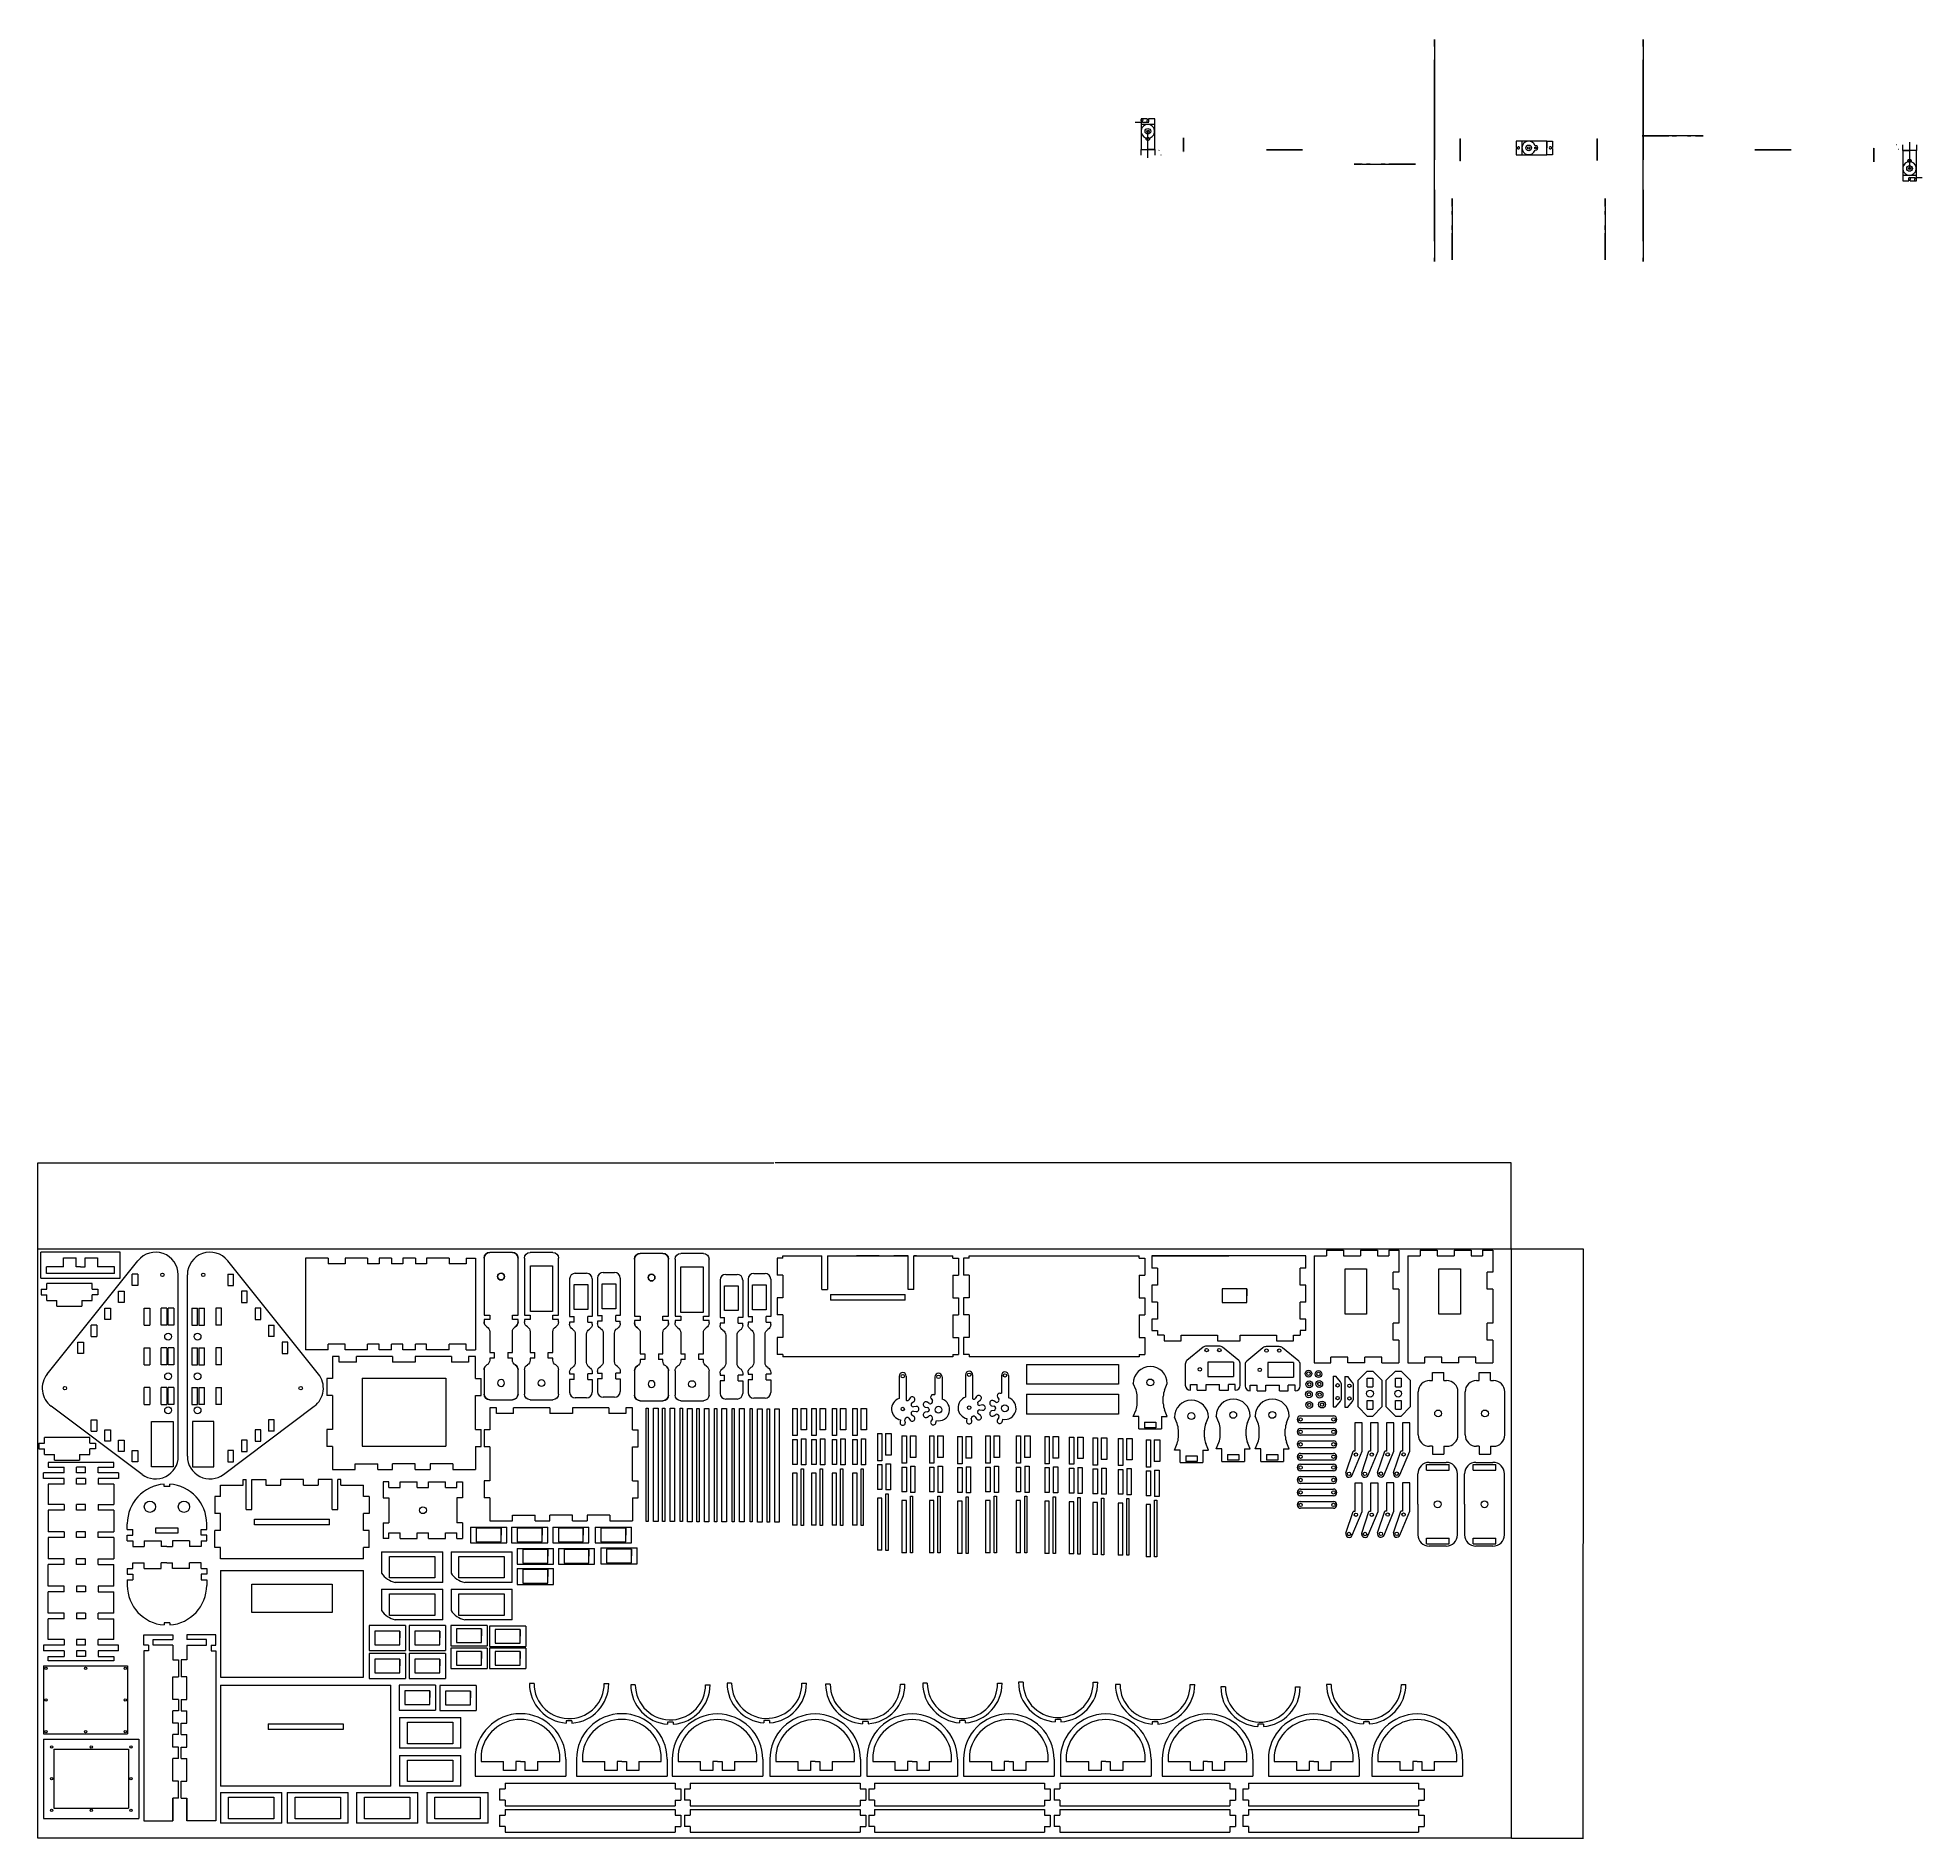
# Model space of a CAD drawing. Header units: inches. Extents: x -302 to 1360, y 174 to 1762.
import ezdxf

# ---------------------------------------------------------------- set-up
doc = ezdxf.new("R2010")
doc.units = ezdxf.units.IN
doc.header["$MEASUREMENT"] = 0
doc.dimstyles.get("Standard").update_dxf_attribs({"dimtxt": 0.18, "dimasz": 0.18, "dimexe": 0.18, "dimexo": 0.0625, "dimgap": 0.09, "dimtad": 0, "dimtih": 1, "dimtoh": 1, "dimdec": 4, "dimzin": 0, "dimdsep": 46, "dimtxsty": 'Standard', "dimcen": 0.09, "dimadec": 0, "dimazin": 0, "dimtfac": 1, "dimtdec": 4, "dimtofl": 0, "dimtmove": 0, "dimatfit": 3, "dimfxl": 1, "dimtolj": 1, "dimtzin": 0, "dimarcsym": 0})

# ---------------------------------------------------------------- blocks, each defined once
blk = doc.blocks.new('*D11')
at = {"color": 0, "lineweight": -2, "transparency": 16777216}
for p, q in [((-302.1, 693.6), (-302.1, 769.7)), ((-301.9, 769.5), (347.2, 769.5)), ((997.7, 769.5), (348.6, 769.5)), ((997.9, 693.6), (997.9, 769.7))]:
    blk.add_line(p, q, dxfattribs=at)
at = {"color": 0, "transparency": 16777216}
for points in [[(-301.9, 769.5), (-301.9, 769.4), (-302.1, 769.5)], [(997.7, 769.5), (997.7, 769.4), (997.9, 769.5)]]:
    blk.add_solid(points, dxfattribs=at)
at = {"layer": 'Defpoints', "color": 0, "transparency": 16777216}
for p in [(997.9, 769.5), (-302.1, 693.6), (997.9, 693.6)]:
    blk.add_point(p, dxfattribs=at)
at = {"color": 0, "transparency": 16777216, "insert": (347.9, 769.5), "char_height": 0.18, "attachment_point": 5}
blk.add_mtext('\\A1;1300.0000', dxfattribs=at)
blk = doc.blocks.new('*D12')
at = {"color": 0, "lineweight": -2, "transparency": 16777216}
for p, q in [((998, 693.6), (1061.6, 693.6)), ((1061.4, 693.4), (1061.4, 433.8)), ((1061.4, 173.8), (1061.4, 433.4)), ((998, 173.6), (1061.6, 173.6))]:
    blk.add_line(p, q, dxfattribs=at)
at = {"color": 0, "transparency": 16777216}
for points in [[(1061.4, 693.4), (1061.4, 693.4), (1061.4, 693.6)], [(1061.4, 173.8), (1061.4, 173.8), (1061.4, 173.6)]]:
    blk.add_solid(points, dxfattribs=at)
at = {"layer": 'Defpoints', "color": 0, "transparency": 16777216}
for p in [(997.9, 693.6), (997.9, 173.6), (1061.4, 173.6)]:
    blk.add_point(p, dxfattribs=at)
at = {"color": 0, "transparency": 16777216, "insert": (1061.4, 433.6), "char_height": 0.18, "attachment_point": 5}
blk.add_mtext('\\A1;520.0000', dxfattribs=at)
blk = doc.blocks.new('büyük motor model')
for p, q in [((37.5, 86.2), (30.5, 86.2)), ((30.5, 86.2), (30.5, 82.3)), ((37.5, 67.2), (37.5, 86.2)), ((37.5, 86.2), (37.5, 86.2)), ((37.5, 86.2), (47, 86.2)), ((70.5, 85.2), (51.3, 85.2)), ((59.8, 85.2), (59.8, 78.5)), ((70.5, 84.2), (60.8, 84.2)), ((60.8, 84.2), (60.8, 69.2)), ((70.5, 69.2), (70.5, 84.2)), ((71.5, 69.2), (71.5, 84.2)), ((77.5, 86.2), (77.5, 67.2)), ((77.5, 86.2), (84.5, 86.2)), ((84.5, 86.2), (84.5, 82.3)), ((30.5, 81.1), (30.5, 72.3)), ((37.5, 77.2), (30.5, 77.2)), ((37.5, 76.2), (30.5, 76.2)), ((30.5, 76.2), (30.5, 73.2)), ((30.5, 71.1), (30.5, 67.2)), ((37.5, 67.2), (30.5, 67.2)), ((77.5, 67.2), (37.5, 67.2)), ((70.5, 68.2), (51.3, 68.2)), ((59.8, 74.8), (59.8, 68.2)), ((70.5, 69.2), (60.8, 69.2)), ((77.5, 77.2), (84.5, 77.2)), ((77.5, 76.2), (84.5, 76.2)), ((77.5, 67.2), (84.5, 67.2)), ((84.5, 81.1), (84.5, 72.3)), ((84.5, 76.2), (84.5, 73.2)), ((84.5, 71.1), (84.5, 67.2))]:
    blk.add_line(p, q)
for radius in [7, 6, 3, 1.5]:
    blk.add_circle((47, 76.7), radius)
for centre, radius, start, end in [((70.5, 84.2), 1, 0, 90), ((59, 76.7), 2, 28.955, 331.045), ((70.5, 69.2), 1, 270, 0)]:
    blk.add_arc(centre, radius, start, end)
at = {"extrusion": (0, 0, -1)}
for centre, major_axis, start_param, end_param in [((33.5, 81.7), (3.5, 0), 3.682692, 8.883678), ((33.5, 71.7), (-3.5, 0), 6.824285, 12.025271)]:
    blk.add_ellipse(centre, major_axis=major_axis, ratio=0.357143, start_param=start_param, end_param=end_param, dxfattribs=at)
for centre, major_axis, ratio, start_param, end_param in [((71.5, 76.7), (0, 5.5), 0.363636, 3.141593, 6.283185), ((81.5, 81.7), (-3.5, 0), 0.357143, 3.682692, 8.883678), ((81.5, 71.7), (3.5, 0), 0.357143, 6.824285, 12.025271)]:
    blk.add_ellipse(centre, major_axis=major_axis, ratio=ratio, start_param=start_param, end_param=end_param)
for p in [(47, 86.2), (37.5, 77.2), (37.5, 76.2)]:
    blk.add_point(p)

msp = doc.modelspace()

# ---------------------------------------------------------------- linework, layer by layer
at = {"extrusion": (-1, 0, 6.12323e-17)}
for p, q in [((930.25897, 1754.53436, -39.06516), (930.25897, 1654.53436, 46.93484)), ((1114.25897, 1754.53436, -39.06516), (1114.25897, 1654.53436, 46.93484)), ((930.25897, 1582.79765, -70.7125), (930.25897, 1742.79765, -70.7125)), ((1114.25897, 1582.79765, -70.7125), (1114.25897, 1742.79765, -70.7125)), ((952.75897, 1672.79765, 193.38608), (952.75897, 1653.79765, 193.38608)), ((952.75897, 1653.79765, 153.38608), (952.75897, 1672.79765, 153.38608)), ((952.75897, 1672.79765, 193.38608), (952.75897, 1672.79765, 200.38608)), ((952.75897, 1672.79765, 200.38608), (952.75897, 1668.9415, 200.38608)), ((952.75897, 1672.79765, 153.38608), (952.75897, 1672.79765, 146.38608)), ((952.75897, 1672.79765, 146.38608), (952.75897, 1668.9415, 146.38608)), ((952.75897, 1672.79765, 153.38608), (952.75897, 1672.79765, 153.38608)), ((952.75897, 1667.6538, 200.38608), (952.75897, 1658.9415, 200.38608)), ((952.75897, 1667.6538, 146.38608), (952.75897, 1658.9415, 146.38608)), ((952.75897, 1663.79765, 193.38608), (952.75897, 1663.79765, 200.38608)), ((952.75897, 1663.79765, 153.38608), (952.75897, 1663.79765, 146.38608)), ((952.75897, 1662.79765, 193.38608), (952.75897, 1662.79765, 200.38608)), ((952.75897, 1662.79765, 200.38608), (952.75897, 1659.79765, 200.38608)), ((952.75897, 1662.79765, 146.38608), (952.75897, 1659.79765, 146.38608)), ((952.75897, 1657.6538, 200.38608), (952.75897, 1653.79765, 200.38608)), ((952.75897, 1657.6538, 146.38608), (952.75897, 1653.79765, 146.38608)), ((952.75897, 1653.79765, 193.38608), (952.75897, 1653.79765, 200.38608)), ((952.75897, 1653.79765, 153.38608), (952.75897, 1653.79765, 146.38608)), ((930.25897, 1628.03536, 43.58677), (930.25897, 1568.03536, -42.41323)), ((1114.25897, 1628.03536, 43.58677), (1114.25897, 1568.03536, -42.41323))]:
    msp.add_line(p, q, dxfattribs=at)
for p, q in [((671.54829, 1687.59309, 177.38608), (666.04829, 1687.59309, 177.38608)), ((676.80081, 1690.69372, 177.38608), (671.30081, 1690.69372, 177.38608)), ((671.30081, 1690.69372, 177.38608), (671.30081, 1685.69372, 177.38608)), ((671.30081, 1685.69372, 177.38608), (671.30081, 1663.69372, 177.38608)), ((683.30081, 1685.69372, 177.38608), (671.30081, 1685.69372, 177.38608)), ((671.54829, 1687.59309, 177.38608), (671.54829, 1688.72707, 177.38608)), ((672.54829, 1687.59309, 177.38608), (672.54829, 1688.72707, 177.38608)), ((678.04829, 1687.59309, 177.38608), (672.54829, 1687.59309, 177.38608)), ((676.80081, 1690.69372, 177.38608), (676.80081, 1689.55974, 177.38608)), ((677.30081, 1656.34765, 190.38608), (677.30081, 1679.69372, 190.38608)), ((683.30081, 1690.69372, 177.38608), (677.80081, 1690.69372, 177.38608)), ((677.80081, 1690.69372, 177.38608), (677.80081, 1689.55974, 177.38608)), ((683.30081, 1685.69372, 177.38608), (683.30081, 1690.69372, 177.38608)), ((683.30081, 1663.69372, 177.38608), (683.30081, 1685.69372, 177.38608)), ((671.30081, 1663.69372, 177.38608), (683.30081, 1663.69372, 177.38608)), ((671.30081, 1658.69372, 177.38608), (671.30081, 1663.69372, 177.38608)), ((683.30081, 1663.69372, 177.38608), (677.30081, 1663.69372, 177.38608)), ((683.30081, 1663.69372, 177.38608), (683.30081, 1658.69372, 177.38608)), ((1007.25897, 1671.04545, 197.6875), (1002.25897, 1671.04545, 197.6875)), ((1002.25897, 1671.04545, 197.6875), (1002.25897, 1665.54545, 197.6875)), ((1002.25897, 1665.54545, 197.6875), (1003.39295, 1665.54545, 197.6875)), ((1002.25897, 1664.54545, 197.6875), (1002.25897, 1659.04545, 197.6875)), ((1002.25897, 1664.54545, 197.6875), (1003.39295, 1664.54545, 197.6875)), ((1029.25897, 1671.04545, 197.6875), (1007.25897, 1671.04545, 197.6875)), ((1007.25897, 1671.04545, 197.6875), (1007.25897, 1659.04545, 197.6875)), ((1029.25897, 1659.04545, 197.6875), (1029.25897, 1671.04545, 197.6875)), ((1029.25897, 1671.04545, 197.6875), (1034.25897, 1671.04545, 197.6875)), ((1029.25897, 1671.04545, 197.6875), (1029.25897, 1665.04545, 197.6875)), ((1034.25897, 1665.54545, 197.6875), (1033.125, 1665.54545, 197.6875)), ((1034.25897, 1664.54545, 197.6875), (1033.125, 1664.54545, 197.6875)), ((1034.25897, 1671.04545, 197.6875), (1034.25897, 1665.54545, 197.6875)), ((1034.25897, 1664.54545, 197.6875), (1034.25897, 1659.04545, 197.6875)), ((1343.21714, 1662.90158, 177.2875), (1343.21714, 1667.90158, 177.2875)), ((1355.21714, 1662.90158, 177.2875), (1343.21714, 1662.90158, 177.2875)), ((1343.21714, 1662.90158, 177.2875), (1343.21714, 1640.90158, 177.2875)), ((1343.21714, 1662.90158, 177.2875), (1349.21714, 1662.90158, 177.2875)), ((1349.21714, 1670.24765, 190.2875), (1349.21714, 1646.90158, 190.2875)), ((1355.21714, 1667.90158, 177.2875), (1355.21714, 1662.90158, 177.2875)), ((1355.21714, 1640.90158, 177.2875), (1355.21714, 1662.90158, 177.2875)), ((1002.25897, 1659.04545, 197.6875), (1007.25897, 1659.04545, 197.6875)), ((1007.25897, 1659.04545, 197.6875), (1029.25897, 1659.04545, 197.6875)), ((1034.25897, 1659.04545, 197.6875), (1029.25897, 1659.04545, 197.6875)), ((1343.21714, 1640.90158, 177.2875), (1355.21714, 1640.90158, 177.2875)), ((1343.21714, 1640.90158, 177.2875), (1343.21714, 1635.90158, 177.2875)), ((1343.21714, 1635.90158, 177.2875), (1348.71714, 1635.90158, 177.2875)), ((1348.46966, 1639.00221, 177.2875), (1353.96966, 1639.00221, 177.2875)), ((1348.71714, 1635.90158, 177.2875), (1348.71714, 1637.03556, 177.2875)), ((1349.71714, 1635.90158, 177.2875), (1349.71714, 1637.03556, 177.2875)), ((1349.71714, 1635.90158, 177.2875), (1355.21714, 1635.90158, 177.2875)), ((1353.96966, 1639.00221, 177.2875), (1353.96966, 1637.86823, 177.2875)), ((1354.96966, 1639.00221, 177.2875), (1360.46966, 1639.00221, 177.2875)), ((1354.96966, 1639.00221, 177.2875), (1354.96966, 1637.86823, 177.2875)), ((1355.21714, 1635.90158, 177.2875), (1355.21714, 1640.90158, 177.2875)), ((-302.07981, 693.57608), (997.92019, 693.57608)), ((-302.07981, 173.57608), (-302.07981, 693.57608)), ((-229.26938, 690.86442), (-299.26938, 690.86442)), ((-299.26938, 667.86442), (-299.26938, 690.86442)), ((-293.67997, 583.21431), (-213.67997, 683.21431)), ((-279.26938, 677.86442), (-279.26938, 685.86442)), ((-279.26938, 685.86442), (-268.26938, 685.86442)), ((-268.26938, 677.86442), (-268.26938, 685.86442)), ((-260.26938, 685.86442), (-249.26938, 685.86442)), ((-260.26938, 677.86442), (-260.26938, 685.86442)), ((-249.26938, 685.86442), (-249.26938, 677.86442)), ((-229.26938, 667.86442), (-229.26938, 690.86442)), ((-54.44522, 583.21431), (-134.44522, 683.21431)), ((-65.97109, 685.58547), (-65.97109, 604.58547)), ((-45.97109, 685.58547), (-65.97109, 685.58547)), ((-45.97109, 685.58547), (-45.97109, 680.58547)), ((-11.01763, 685.58547), (-30.97109, 685.58547)), ((-30.97109, 685.58547), (-30.97109, 680.58547)), ((-11.01763, 685.58547), (-11.01763, 680.58547)), ((10.02891, 685.58547), (-0.97109, 685.58547)), ((-0.97109, 685.58547), (-0.97109, 680.58547)), ((10.02891, 685.58547), (10.02891, 680.58547)), ((31.23992, 685.58547), (20.02891, 685.58547)), ((20.02891, 685.58547), (20.02891, 680.58547)), ((31.23992, 685.58547), (31.23992, 680.58547)), ((61.02891, 685.58547), (41.02891, 685.58547)), ((41.02891, 685.58547), (41.02891, 680.58547)), ((61.02891, 685.58547), (61.02891, 680.58547)), ((76.02891, 685.58547), (84.02891, 685.58547)), ((76.02891, 685.58547), (76.02891, 680.58547)), ((84.02891, 685.58547), (84.02891, 604.58547)), ((350.18325, 685.41866), (350.18325, 670.41866)), ((355.18325, 685.41866), (350.18325, 685.41866)), ((355.18325, 685.41866), (355.18325, 687.41866)), ((355.18325, 687.41866), (389.68325, 687.41866)), ((387.18325, 687.41866), (389.68325, 687.41866)), ((389.68325, 657.91866), (389.68325, 687.41866)), ((394.68325, 687.41866), (465.68325, 687.41866)), ((394.68325, 687.41866), (407.18325, 687.41866)), ((394.68325, 687.41866), (394.68325, 657.91866)), ((440.18325, 687.41866), (420.18325, 687.41866)), ((465.68325, 687.41866), (453.18325, 687.41866)), ((453.18325, 687.41866), (453.18325, 687.41866)), ((465.68325, 657.91866), (465.68325, 687.41866)), ((470.68325, 687.41866), (505.18325, 687.41866)), ((473.18325, 687.41866), (470.68325, 687.41866)), ((470.68325, 657.91866), (470.68325, 687.41866)), ((505.18325, 685.41866), (505.18325, 687.41866)), ((505.18325, 685.41866), (510.18325, 685.41866)), ((510.18325, 685.41866), (510.18325, 670.41866)), ((514.72638, 685.41866), (514.72638, 670.41866)), ((519.72638, 685.41866), (514.72638, 685.41866)), ((519.72638, 685.41866), (519.72638, 687.41866)), ((519.72638, 687.41866), (669.72638, 687.41866)), ((669.72638, 685.41866), (669.72638, 687.41866)), ((669.72638, 685.41866), (674.72638, 685.41866)), ((674.72638, 685.41866), (674.72638, 670.41866)), ((680.70162, 687.41866), (748.70162, 687.41866)), ((834.72004, 692.41724), (834.72004, 687.41866)), ((849.72004, 692.41724), (849.72004, 687.41866)), ((864.72004, 692.41724), (864.72004, 687.41866)), ((879.72004, 692.41724), (879.72004, 687.41866)), ((889.72004, 692.41724), (889.72004, 687.41866)), ((917.5198, 692.41724), (917.5198, 687.41866)), ((932.5198, 692.41724), (932.5198, 687.41866)), ((947.5198, 692.41724), (947.5198, 687.41866)), ((962.5198, 692.41724), (962.5198, 687.41866)), ((972.5198, 692.41724), (972.5198, 687.41866)), ((997.92019, 693.57608), (997.92019, 173.57608)), ((-299.26938, 667.86442), (-229.26938, 667.86442)), ((-279.26938, 677.86442), (-294.26938, 677.86442)), ((-294.26938, 671.86442), (-294.26938, 677.86442)), ((-234.26938, 671.86442), (-294.26938, 671.86442)), ((-264.26938, 677.86442), (-268.26938, 677.86442)), ((-264.26938, 677.86442), (-260.26938, 677.86442)), ((-234.26938, 677.86442), (-249.26938, 677.86442)), ((-234.26938, 671.86442), (-234.26938, 677.86442)), ((-218.7751, 661.22041), (-218.7751, 671.22041)), ((-213.7751, 671.22041), (-218.7751, 671.22041)), ((-213.7751, 671.22041), (-213.7751, 661.22041)), ((-178.0626, 510.72041), (-178.0626, 670.72041)), ((-170.0626, 510.72041), (-170.0626, 670.72041)), ((-134.3501, 671.22041), (-134.3501, 661.22041)), ((-134.3501, 671.22041), (-129.3501, 671.22041)), ((-129.3501, 661.22041), (-129.3501, 671.22041)), ((-30.97109, 680.58547), (-45.97109, 680.58547)), ((-0.97109, 680.58547), (-11.01763, 680.58547)), ((20.02891, 680.58547), (10.02891, 680.58547)), ((41.02891, 680.58547), (31.23992, 680.58547)), ((76.02891, 680.58547), (61.02891, 680.58547)), ((167.13627, 667.09572), (167.13627, 634.09572)), ((172.13627, 672.09572), (182.13627, 672.09572)), ((187.13627, 667.09572), (187.13627, 634.09572)), ((191.80092, 667.80671), (191.80092, 634.80671)), ((196.80092, 672.80671), (206.80092, 672.80671)), ((211.80092, 667.80671), (211.80092, 634.80671)), ((299.90544, 666.17879), (299.90544, 633.17879)), ((304.90544, 671.17879), (314.90544, 671.17879)), ((319.90544, 666.17879), (319.90544, 633.17879)), ((324.57009, 666.88977), (324.57009, 633.88977)), ((329.57009, 671.88977), (339.57009, 671.88977)), ((344.57009, 666.88977), (344.57009, 633.88977)), ((355.18325, 670.41866), (350.18325, 670.41866)), ((355.18325, 670.41866), (355.18325, 650.41866)), ((505.18325, 670.41866), (505.18325, 650.41866)), ((505.18325, 670.41866), (510.18325, 670.41866)), ((519.72638, 670.41866), (514.72638, 670.41866)), ((519.72638, 670.41866), (519.72638, 650.41866)), ((669.72638, 670.41866), (669.72638, 650.41866)), ((669.72638, 670.41866), (674.72638, 670.41866)), ((685.70162, 676.56086), (680.70162, 676.56086)), ((816.70162, 676.56086), (811.70162, 676.56086)), ((811.70162, 661.56086), (811.70162, 676.56086)), ((851.22004, 636.01724), (851.22004, 676.01724)), ((851.22004, 676.01724), (870.22004, 676.01724)), ((870.22004, 676.01724), (870.22004, 636.01724)), ((898.72004, 673.01724), (893.72004, 673.01724)), ((934.0198, 636.01724), (934.0198, 676.01724)), ((934.0198, 676.01724), (953.0198, 676.01724)), ((953.0198, 676.01724), (953.0198, 636.01724)), ((981.5198, 673.01724), (976.5198, 673.01724)), ((-299.15931, 658.161), (-299.15931, 653.161)), ((-299.15931, 658.161), (-294.15931, 658.161)), ((-299.15931, 653.161), (-294.15931, 653.161)), ((-254.15931, 663.161), (-294.15931, 663.161)), ((-294.15931, 658.161), (-294.15931, 663.161)), ((-294.15931, 648.161), (-294.15931, 653.161)), ((-254.15931, 658.161), (-254.15931, 663.161)), ((-254.15931, 658.161), (-249.15931, 658.161)), ((-254.15931, 648.161), (-254.15931, 653.161)), ((-249.15931, 653.161), (-254.15931, 653.161)), ((-249.15931, 658.161), (-249.15931, 653.161)), ((-230.7751, 656.22041), (-225.7751, 656.22041)), ((-230.7751, 646.22041), (-230.7751, 656.22041)), ((-225.7751, 656.22041), (-225.7751, 646.22041)), ((-213.7751, 661.22041), (-218.7751, 661.22041)), ((-134.3501, 661.22041), (-129.3501, 661.22041)), ((-122.3501, 656.22041), (-122.3501, 646.22041)), ((-117.3501, 656.22041), (-122.3501, 656.22041)), ((-117.3501, 646.22041), (-117.3501, 656.22041)), ((171.13627, 662.09572), (183.13627, 662.09572)), ((171.13627, 640.09572), (171.13627, 662.09572)), ((183.13627, 662.09572), (183.13627, 640.09572)), ((195.80092, 640.80671), (195.80092, 662.80671)), ((195.80092, 662.80671), (207.80092, 662.80671)), ((207.80092, 662.80671), (207.80092, 640.80671)), ((303.90544, 639.17879), (303.90544, 661.17879)), ((303.90544, 661.17879), (315.90544, 661.17879)), ((315.90544, 661.17879), (315.90544, 639.17879)), ((328.57009, 639.88977), (328.57009, 661.88977)), ((328.57009, 661.88977), (340.57009, 661.88977)), ((340.57009, 661.88977), (340.57009, 639.88977)), ((350.18325, 650.41866), (350.18325, 635.41866)), ((355.18325, 650.41866), (350.18325, 650.41866)), ((389.68325, 657.91866), (394.68325, 657.91866)), ((397.18325, 653.41866), (463.18325, 653.41866)), ((397.18325, 653.41866), (397.18325, 648.41866)), ((463.18325, 648.41866), (397.18325, 648.41866)), ((463.18325, 648.41866), (463.18325, 653.41866)), ((470.68325, 657.91866), (465.68325, 657.91866)), ((505.18325, 650.41866), (510.18325, 650.41866)), ((510.18325, 650.41866), (510.18325, 635.41866)), ((514.72638, 650.41866), (514.72638, 635.41866)), ((519.72638, 650.41866), (514.72638, 650.41866)), ((669.72638, 650.41866), (674.72638, 650.41866)), ((674.72638, 650.41866), (674.72638, 635.41866)), ((685.70162, 661.56086), (680.70162, 661.56086)), ((764.70162, 658.30866), (742.70162, 658.30866)), ((742.70162, 658.30866), (742.70162, 646.30866)), ((764.70162, 646.30866), (764.70162, 658.30866)), ((764.70162, 658.30866), (764.70162, 652.30866)), ((816.70162, 661.56086), (811.70162, 661.56086)), ((898.72004, 658.01724), (893.72004, 658.01724)), ((981.5198, 658.01724), (976.5198, 658.01724)), ((-294.15931, 648.161), (-285.15931, 648.161)), ((-285.15931, 643.161), (-285.15931, 648.161)), ((-285.15931, 643.161), (-263.15931, 643.161)), ((-263.15931, 648.161), (-254.15931, 648.161)), ((-263.15931, 648.161), (-263.15931, 643.161)), ((-242.7751, 631.22041), (-242.7751, 641.22041)), ((-242.7751, 641.22041), (-237.7751, 641.22041)), ((-237.7751, 641.22041), (-237.7751, 631.22041)), ((-225.7751, 646.22041), (-230.7751, 646.22041)), ((-208.0626, 626.22041), (-208.0626, 641.22041)), ((-208.0626, 641.22041), (-203.0626, 641.22041)), ((-203.0626, 641.22041), (-203.0626, 626.22041)), ((-193.0626, 626.22041), (-193.0626, 641.22041)), ((-188.0626, 641.22041), (-193.0626, 641.22041)), ((-188.0626, 641.22041), (-188.0626, 626.22041)), ((-187.0626, 626.22041), (-187.0626, 641.22041)), ((-182.0626, 641.22041), (-187.0626, 641.22041)), ((-182.0626, 641.22041), (-182.0626, 626.22041)), ((-166.0626, 641.22041), (-166.0626, 626.22041)), ((-166.0626, 641.22041), (-161.0626, 641.22041)), ((-161.0626, 626.22041), (-161.0626, 641.22041)), ((-160.0626, 641.22041), (-160.0626, 626.22041)), ((-160.0626, 641.22041), (-155.0626, 641.22041)), ((-155.0626, 626.22041), (-155.0626, 641.22041)), ((-145.0626, 641.22041), (-145.0626, 626.22041)), ((-140.0626, 641.22041), (-145.0626, 641.22041)), ((-140.0626, 626.22041), (-140.0626, 641.22041)), ((-122.3501, 646.22041), (-117.3501, 646.22041)), ((-110.3501, 641.22041), (-110.3501, 631.22041)), ((-105.3501, 641.22041), (-110.3501, 641.22041)), ((-105.3501, 631.22041), (-105.3501, 641.22041)), ((167.13627, 634.09572), (171.13627, 634.09572)), ((183.13627, 640.09572), (171.13627, 640.09572)), ((171.13627, 629.09572), (171.13627, 634.09572)), ((187.13627, 634.09572), (183.13627, 634.09572)), ((183.13627, 629.09572), (183.13627, 634.09572)), ((191.80092, 634.80671), (195.80092, 634.80671)), ((207.80092, 640.80671), (195.80092, 640.80671)), ((195.80092, 629.80671), (195.80092, 634.80671)), ((211.80092, 634.80671), (207.80092, 634.80671)), ((207.80092, 629.80671), (207.80092, 634.80671)), ((299.90544, 633.17879), (303.90544, 633.17879)), ((315.90544, 639.17879), (303.90544, 639.17879)), ((303.90544, 628.17879), (303.90544, 633.17879)), ((319.90544, 633.17879), (315.90544, 633.17879)), ((315.90544, 628.17879), (315.90544, 633.17879)), ((324.57009, 633.88977), (328.57009, 633.88977)), ((340.57009, 639.88977), (328.57009, 639.88977)), ((328.57009, 628.88977), (328.57009, 633.88977)), ((344.57009, 633.88977), (340.57009, 633.88977)), ((340.57009, 628.88977), (340.57009, 633.88977)), ((355.18325, 635.41866), (350.18325, 635.41866)), ((355.18325, 635.41866), (355.18325, 615.41866)), ((505.18325, 635.41866), (505.18325, 615.41866)), ((505.18325, 635.41866), (510.18325, 635.41866)), ((519.72638, 635.41866), (514.72638, 635.41866)), ((519.72638, 635.41866), (519.72638, 615.41866)), ((669.72638, 635.41866), (669.72638, 615.41866)), ((669.72638, 635.41866), (674.72638, 635.41866)), ((685.70162, 646.56086), (680.70162, 646.56086)), ((742.70162, 646.30866), (764.70162, 646.30866)), ((816.70162, 646.56086), (811.70162, 646.56086)), ((870.22004, 636.01724), (851.22004, 636.01724)), ((953.0198, 636.01724), (934.0198, 636.01724)), ((-254.7751, 616.22041), (-254.7751, 626.22041)), ((-249.7751, 626.22041), (-254.7751, 626.22041)), ((-254.7751, 616.22041), (-249.7751, 616.22041)), ((-249.7751, 626.22041), (-249.7751, 616.22041)), ((-237.7751, 631.22041), (-242.7751, 631.22041)), ((-208.0626, 626.22041), (-203.0626, 626.22041)), ((-188.0626, 626.22041), (-193.0626, 626.22041)), ((-182.0626, 626.22041), (-187.0626, 626.22041)), ((-166.0626, 626.22041), (-161.0626, 626.22041)), ((-160.0626, 626.22041), (-155.0626, 626.22041)), ((-140.0626, 626.22041), (-145.0626, 626.22041)), ((-110.3501, 631.22041), (-105.3501, 631.22041)), ((-98.3501, 626.22041), (-98.3501, 616.22041)), ((-98.3501, 626.22041), (-93.3501, 626.22041)), ((-93.3501, 616.22041), (-98.3501, 616.22041)), ((-93.3501, 616.22041), (-93.3501, 626.22041)), ((171.13627, 629.09572), (167.13627, 629.09572)), ((183.13627, 629.09572), (187.13627, 629.09572)), ((195.80092, 629.80671), (191.80092, 629.80671)), ((207.80092, 629.80671), (211.80092, 629.80671)), ((303.90544, 628.17879), (299.90544, 628.17879)), ((315.90544, 628.17879), (319.90544, 628.17879)), ((328.57009, 628.88977), (324.57009, 628.88977)), ((340.57009, 628.88977), (344.57009, 628.88977)), ((350.18325, 615.41866), (350.18325, 600.41866)), ((355.18325, 615.41866), (350.18325, 615.41866)), ((505.18325, 615.41866), (510.18325, 615.41866)), ((510.18325, 615.41866), (510.18325, 600.41866)), ((514.72638, 615.41866), (514.72638, 600.41866)), ((519.72638, 615.41866), (514.72638, 615.41866)), ((669.72638, 615.41866), (674.72638, 615.41866)), ((674.72638, 615.41866), (674.72638, 600.41866)), ((685.70162, 631.56086), (680.70162, 631.56086)), ((680.70162, 621.56086), (685.70162, 621.56086)), ((685.70162, 621.56086), (685.70162, 617.56086)), ((691.70162, 617.56086), (685.70162, 617.56086)), ((691.70162, 617.56086), (691.70162, 612.56086)), ((706.70162, 612.56086), (706.70162, 617.56086)), ((738.70162, 617.56086), (738.70162, 612.56086)), ((758.70162, 612.56086), (758.70162, 617.56086)), ((790.70162, 617.56086), (790.70162, 612.56086)), ((805.70162, 617.56086), (811.70162, 617.56086)), ((805.70162, 612.56086), (805.70162, 617.56086)), ((816.70162, 631.56086), (811.70162, 631.56086)), ((816.70162, 621.56086), (811.70162, 621.56086)), ((811.70162, 621.56086), (811.70162, 621.56086)), ((811.70162, 621.56086), (811.70162, 617.56086)), ((898.72004, 628.01724), (893.72004, 628.01724)), ((981.5198, 628.01724), (976.5198, 628.01724)), ((-266.7751, 601.22041), (-266.7751, 611.22041)), ((-266.7751, 611.22041), (-261.7751, 611.22041)), ((-261.7751, 601.22041), (-266.7751, 601.22041)), ((-261.7751, 611.22041), (-261.7751, 601.22041)), ((-208.0626, 591.22041), (-208.0626, 606.22041)), ((-208.0626, 606.22041), (-203.0626, 606.22041)), ((-203.0626, 606.22041), (-203.0626, 591.22041)), ((-193.0626, 591.22041), (-193.0626, 606.22041)), ((-188.0626, 606.22041), (-193.0626, 606.22041)), ((-188.0626, 606.22041), (-188.0626, 591.22041)), ((-187.0626, 591.22041), (-187.0626, 606.22041)), ((-182.0626, 606.22041), (-187.0626, 606.22041)), ((-182.0626, 606.22041), (-182.0626, 591.22041)), ((-166.0626, 606.22041), (-166.0626, 591.22041)), ((-166.0626, 606.22041), (-161.0626, 606.22041)), ((-161.0626, 591.22041), (-161.0626, 606.22041)), ((-160.0626, 606.22041), (-160.0626, 591.22041)), ((-160.0626, 606.22041), (-155.0626, 606.22041)), ((-155.0626, 591.22041), (-155.0626, 606.22041)), ((-145.0626, 606.22041), (-145.0626, 591.22041)), ((-140.0626, 606.22041), (-145.0626, 606.22041)), ((-140.0626, 591.22041), (-140.0626, 606.22041)), ((-86.3501, 611.22041), (-86.3501, 601.22041)), ((-81.3501, 611.22041), (-86.3501, 611.22041)), ((-86.3501, 601.22041), (-81.3501, 601.22041)), ((-81.3501, 601.22041), (-81.3501, 611.22041)), ((-45.97109, 604.58547), (-65.97109, 604.58547)), ((-30.97109, 609.58547), (-45.97109, 609.58547)), ((-45.97109, 604.58547), (-45.97109, 609.58547)), ((-35.98194, 593.55783), (-35.98194, 598.55783)), ((-30.97109, 604.58547), (-30.97109, 609.58547)), ((-11.01763, 604.58547), (-30.97109, 604.58547)), ((-20.98194, 593.55783), (-20.98194, 598.55783)), ((-0.97109, 609.58547), (-11.01763, 609.58547)), ((-11.01763, 604.58547), (-11.01763, 609.58547)), ((-0.97109, 604.58547), (-0.97109, 609.58547)), ((10.02891, 604.58547), (-0.97109, 604.58547)), ((20.02891, 609.58547), (10.02891, 609.58547)), ((10.02891, 604.58547), (10.02891, 609.58547)), ((11.01806, 598.55783), (11.01806, 593.55783)), ((20.02891, 604.58547), (20.02891, 609.58547)), ((31.23992, 604.58547), (20.02891, 604.58547)), ((31.01806, 598.55783), (31.01806, 593.55783)), ((41.02891, 609.58547), (31.23992, 609.58547)), ((31.23992, 604.58547), (31.23992, 609.58547)), ((41.02891, 604.58547), (41.02891, 609.58547)), ((61.02891, 604.58547), (41.02891, 604.58547)), ((76.02891, 609.58547), (61.02891, 609.58547)), ((61.02891, 604.58547), (61.02891, 609.58547)), ((63.01806, 598.55783), (63.01806, 593.55783)), ((76.02891, 604.58547), (76.02891, 609.58547)), ((76.02891, 604.58547), (84.02891, 604.58547)), ((78.01806, 598.55783), (78.01806, 593.55783)), ((100.68151, 602.08547), (100.68151, 597.08547)), ((112.68151, 602.08547), (112.68151, 597.08547)), ((136.38627, 597.08547), (136.38627, 602.08547)), ((148.38627, 597.08547), (148.38627, 602.08547)), ((233.45068, 601.16853), (233.45068, 596.16853)), ((245.45068, 601.16853), (245.45068, 596.16853)), ((269.15544, 596.16853), (269.15544, 601.16853)), ((281.15544, 596.16853), (281.15544, 601.16853)), ((355.18325, 600.41866), (350.18325, 600.41866)), ((355.18325, 600.41866), (355.18325, 598.41866)), ((505.18325, 600.41866), (505.18325, 598.41866)), ((505.18325, 600.41866), (510.18325, 600.41866)), ((519.72638, 600.41866), (514.72638, 600.41866)), ((519.72638, 600.41866), (519.72638, 598.41866)), ((669.72638, 600.41866), (669.72638, 598.41866)), ((669.72638, 600.41866), (674.72638, 600.41866)), ((691.70162, 612.56086), (706.70162, 612.56086)), ((725.94931, 606.85597), (711.64524, 595.18707)), ((740.36058, 607.86905), (728.79385, 607.86905)), ((738.70162, 612.56086), (758.70162, 612.56086)), ((757.5092, 595.18707), (743.20512, 606.85597)), ((778.77853, 606.38046), (764.47445, 594.71156)), ((793.1898, 607.39354), (781.62307, 607.39354)), ((790.70162, 612.56086), (805.70162, 612.56086)), ((810.33842, 594.71156), (796.03434, 606.38046)), ((898.72004, 613.01724), (893.72004, 613.01724)), ((981.5198, 613.01724), (976.5198, 613.01724)), ((-208.0626, 591.22041), (-203.0626, 591.22041)), ((-188.0626, 591.22041), (-193.0626, 591.22041)), ((-182.0626, 591.22041), (-187.0626, 591.22041)), ((-166.0626, 591.22041), (-161.0626, 591.22041)), ((-160.0626, 591.22041), (-155.0626, 591.22041)), ((-140.0626, 591.22041), (-145.0626, 591.22041)), ((167.13627, 584.77522), (167.13627, 583.27522)), ((167.13627, 583.27522), (171.13627, 583.27522)), ((171.13627, 578.27522), (171.13627, 583.27522)), ((187.13627, 583.27522), (183.13627, 583.27522)), ((183.13627, 578.27522), (183.13627, 583.27522)), ((187.13627, 584.77522), (187.13627, 583.27522)), ((191.80092, 585.4862), (191.80092, 583.9862)), ((191.80092, 583.9862), (195.80092, 583.9862)), ((195.80092, 578.9862), (195.80092, 583.9862)), ((211.80092, 583.9862), (207.80092, 583.9862)), ((207.80092, 578.9862), (207.80092, 583.9862)), ((211.80092, 585.4862), (211.80092, 583.9862)), ((299.90544, 583.85828), (299.90544, 582.35828)), ((299.90544, 582.35828), (303.90544, 582.35828)), ((303.90544, 577.35828), (303.90544, 582.35828)), ((319.90544, 582.35828), (315.90544, 582.35828)), ((315.90544, 577.35828), (315.90544, 582.35828)), ((319.90544, 583.85828), (319.90544, 582.35828)), ((324.57009, 584.56926), (324.57009, 583.06926)), ((324.57009, 583.06926), (328.57009, 583.06926)), ((328.57009, 578.06926), (328.57009, 583.06926)), ((344.57009, 583.06926), (340.57009, 583.06926)), ((340.57009, 578.06926), (340.57009, 583.06926)), ((344.57009, 584.56926), (344.57009, 583.06926)), ((505.18325, 598.41866), (355.18325, 598.41866)), ((516.50331, 582.55457), (516.50331, 562.88393)), ((669.72638, 598.41866), (519.72638, 598.41866)), ((522.71331, 582.55457), (522.71331, 561.26327)), ((548.07474, 581.96214), (548.07474, 566.3921)), ((554.28474, 581.96214), (554.28474, 562.2915)), ((570.30675, 591.6344), (570.30675, 574.1344)), ((570.30675, 591.6344), (651.30675, 591.6344)), ((651.30675, 591.6344), (651.30675, 574.1344)), ((679.44463, 589.78875), (679.44463, 589.78875)), ((710.32722, 592.00509), (710.32722, 573.36905)), ((752.92722, 593.81905), (730.22722, 593.81905)), ((730.22722, 593.81905), (730.22722, 580.91905)), ((752.92722, 593.81905), (752.92722, 580.91905)), ((758.82722, 573.36905), (758.82722, 592.00509)), ((763.15644, 591.52958), (763.15644, 572.89354)), ((805.75644, 593.34354), (783.05644, 593.34354)), ((783.05644, 593.34354), (783.05644, 580.44354)), ((805.75644, 593.34354), (805.75644, 580.44354)), ((811.65644, 572.89354), (811.65644, 591.52958)), ((823.86224, 593.01724), (838.72004, 593.01724)), ((853.72004, 598.01724), (838.72004, 598.01724)), ((838.72004, 593.01724), (838.72004, 598.01724)), ((853.72004, 593.01724), (853.72004, 598.01724)), ((868.72004, 593.01724), (853.72004, 593.01724)), ((862.75193, 577.68556), (870.75193, 585.68556)), ((883.72004, 598.01724), (868.72004, 598.01724)), ((868.72004, 593.01724), (868.72004, 598.01724)), ((870.75193, 585.68556), (875.75193, 585.68556)), ((883.75193, 577.68556), (875.75193, 585.68556)), ((883.72004, 593.01724), (883.72004, 598.01724)), ((883.72004, 593.01724), (898.72004, 593.01724)), ((887.61681, 577.68556), (895.61681, 585.68556)), ((895.61681, 585.68556), (900.61681, 585.68556)), ((908.61681, 577.68556), (900.61681, 585.68556)), ((906.662, 593.01724), (921.5198, 593.01724)), ((936.5198, 598.01724), (921.5198, 598.01724)), ((921.5198, 593.01724), (921.5198, 598.01724)), ((928.34185, 584.44044), (938.34185, 584.44044)), ((928.34185, 577.44044), (928.34185, 584.44044)), ((936.5198, 593.01724), (936.5198, 598.01724)), ((951.5198, 593.01724), (936.5198, 593.01724)), ((938.34185, 577.44044), (938.34185, 584.44044)), ((966.5198, 598.01724), (951.5198, 598.01724)), ((951.5198, 593.01724), (951.5198, 598.01724)), ((966.5198, 593.01724), (966.5198, 598.01724)), ((966.5198, 593.01724), (981.5198, 593.01724)), ((969.64307, 584.44044), (979.64307, 584.44044)), ((969.64307, 577.44044), (969.64307, 584.44044)), ((979.64307, 577.44044), (979.64307, 584.44044)), ((-208.0626, 556.22041), (-208.0626, 571.22041)), ((-203.0626, 571.22041), (-208.0626, 571.22041)), ((-203.0626, 571.22041), (-203.0626, 556.22041)), ((-193.0626, 556.22041), (-193.0626, 571.22041)), ((-188.0626, 571.22041), (-193.0626, 571.22041)), ((-188.0626, 571.22041), (-188.0626, 556.22041)), ((-187.0626, 556.22041), (-187.0626, 571.22041)), ((-182.0626, 571.22041), (-187.0626, 571.22041)), ((-182.0626, 571.22041), (-182.0626, 556.22041)), ((-166.0626, 571.22041), (-166.0626, 556.22041)), ((-166.0626, 571.22041), (-161.0626, 571.22041)), ((-161.0626, 556.22041), (-161.0626, 571.22041)), ((-160.0626, 571.22041), (-160.0626, 556.22041)), ((-160.0626, 571.22041), (-155.0626, 571.22041)), ((-155.0626, 556.22041), (-155.0626, 571.22041)), ((-145.0626, 571.22041), (-145.0626, 556.22041)), ((-145.0626, 571.22041), (-140.0626, 571.22041)), ((-140.0626, 556.22041), (-140.0626, 571.22041)), ((-41.98194, 579.15641), (-46.98194, 579.15641)), ((-15.98194, 579.55783), (-15.98194, 519.55783)), ((-15.98194, 579.55783), (58.01806, 579.55783)), ((58.01806, 579.55783), (58.01806, 519.55783)), ((84.01806, 579.15641), (89.01806, 579.15641)), ((167.13627, 578.27522), (167.13627, 567.09572)), ((171.13627, 578.27522), (167.13627, 578.27522)), ((183.13627, 578.27522), (187.13627, 578.27522)), ((187.13627, 578.27522), (187.13627, 567.09572)), ((191.80092, 578.9862), (191.80092, 567.80671)), ((195.80092, 578.9862), (191.80092, 578.9862)), ((207.80092, 578.9862), (211.80092, 578.9862)), ((211.80092, 578.9862), (211.80092, 567.80671)), ((299.90544, 577.35828), (299.90544, 566.17879)), ((303.90544, 577.35828), (299.90544, 577.35828)), ((315.90544, 577.35828), (319.90544, 577.35828)), ((319.90544, 577.35828), (319.90544, 566.17879)), ((324.57009, 578.06926), (324.57009, 566.88977)), ((328.57009, 578.06926), (324.57009, 578.06926)), ((340.57009, 578.06926), (344.57009, 578.06926)), ((344.57009, 578.06926), (344.57009, 566.88977)), ((457.90318, 581.35972), (457.90318, 561.68909)), ((464.11318, 581.35972), (464.11318, 560.06842)), ((489.4746, 580.76729), (489.4746, 565.19726)), ((495.6846, 580.76729), (495.6846, 561.09666)), ((546.5919, 566.3921), (548.07474, 566.3921)), ((651.30675, 574.1344), (570.30675, 574.1344)), ((570.30675, 565.43449), (570.30675, 547.93449)), ((570.30675, 565.43449), (651.30675, 565.43449)), ((651.30675, 565.43449), (651.30675, 547.93449)), ((666.82894, 569.07259), (664.44463, 574.78875)), ((692.06031, 569.07259), (694.44463, 574.78875)), ((714.82722, 573.86905), (720.82722, 573.86905)), ((714.82722, 568.86905), (714.82722, 573.86905)), ((720.82722, 568.86905), (720.82722, 573.86905)), ((720.82722, 568.86905), (728.57722, 568.86905)), ((728.57722, 573.86905), (740.57722, 573.86905)), ((728.57722, 568.86905), (728.57722, 573.86905)), ((730.22722, 580.91905), (752.92722, 580.91905)), ((740.57722, 568.86905), (740.57722, 573.86905)), ((740.57722, 568.86905), (748.32722, 568.86905)), ((754.32722, 573.86905), (748.32722, 573.86905)), ((748.32722, 568.86905), (748.32722, 573.86905)), ((754.32722, 568.86905), (754.32722, 573.86905)), ((767.65644, 573.39354), (773.65644, 573.39354)), ((767.65644, 568.39354), (767.65644, 573.39354)), ((773.65644, 568.39354), (773.65644, 573.39354)), ((773.65644, 568.39354), (781.40644, 568.39354)), ((781.40644, 573.39354), (793.40644, 573.39354)), ((781.40644, 568.39354), (781.40644, 573.39354)), ((783.05644, 580.44354), (805.75644, 580.44354)), ((793.40644, 568.39354), (793.40644, 573.39354)), ((793.40644, 568.39354), (801.15644, 568.39354)), ((807.15644, 573.39354), (801.15644, 573.39354)), ((801.15644, 568.39354), (801.15644, 573.39354)), ((807.15644, 568.39354), (807.15644, 573.39354)), ((840.63947, 581.2724), (840.63947, 554.2724)), ((840.63947, 581.2724), (843.15186, 581.2724)), ((847.12639, 576.4003), (843.15186, 581.2724)), ((848.13947, 561.98903), (848.13947, 573.55576)), ((851.1483, 580.94934), (851.1483, 553.94934)), ((851.1483, 580.94934), (853.66068, 580.94934)), ((857.63522, 576.07724), (853.66068, 580.94934)), ((858.6483, 561.66597), (858.6483, 573.2327)), ((862.75193, 554.18556), (862.75193, 577.68556)), ((870.75193, 571.93556), (870.75193, 579.68556)), ((870.75193, 579.68556), (875.75193, 579.68556)), ((870.75193, 571.93556), (875.75193, 571.93556)), ((875.75193, 579.68556), (875.75193, 571.93556)), ((883.75193, 577.68556), (883.75193, 554.18556)), ((887.61681, 554.18556), (887.61681, 577.68556)), ((895.61681, 571.93556), (895.61681, 579.68556)), ((895.61681, 579.68556), (900.61681, 579.68556)), ((895.61681, 571.93556), (900.61681, 571.93556)), ((900.61681, 579.68556), (900.61681, 571.93556)), ((908.61681, 577.68556), (908.61681, 554.18556)), ((915.84185, 548.44044), (915.84185, 567.44044)), ((925.84185, 577.44044), (928.34185, 577.44044)), ((938.34185, 577.44044), (940.84185, 577.44044)), ((950.84185, 548.44044), (950.84185, 567.44044)), ((957.14307, 548.44044), (957.14307, 567.44044)), ((967.14307, 577.44044), (969.64307, 577.44044)), ((979.64307, 577.44044), (982.14307, 577.44044)), ((992.14307, 548.44044), (992.14307, 567.44044)), ((-210.0626, 494.72041), (-290.0626, 554.72041)), ((-208.0626, 556.22041), (-203.0626, 556.22041)), ((-193.0626, 556.22041), (-188.0626, 556.22041)), ((-182.0626, 556.22041), (-187.0626, 556.22041)), ((-166.0626, 556.22041), (-161.0626, 556.22041)), ((-155.0626, 556.22041), (-160.0626, 556.22041)), ((-140.0626, 556.22041), (-145.0626, 556.22041)), ((-138.0626, 494.72041), (-58.0626, 554.72041)), ((-41.98194, 564.15641), (-46.98194, 564.15641)), ((84.01806, 564.15641), (89.01806, 564.15641)), ((102.68151, 548.30536), (102.68151, 553.30536)), ((117.68151, 548.30536), (117.68151, 553.30536)), ((149.68151, 553.30536), (149.68151, 548.30536)), ((169.68151, 553.30536), (169.68151, 548.30536)), ((182.13627, 562.09572), (172.13627, 562.09572)), ((206.80092, 562.80671), (196.80092, 562.80671)), ((201.68151, 553.30536), (201.68151, 548.30536)), ((216.68151, 553.30536), (216.68151, 548.30536)), ((234.58636, 553.10046), (236.58636, 553.10046)), ((234.58636, 453.10046), (234.58636, 553.10046)), ((236.58636, 553.10046), (236.58636, 453.10046)), ((241.27228, 553.03618), (245.27228, 553.03618)), ((241.27228, 453.03618), (241.27228, 553.03618)), ((245.27228, 553.03618), (245.27228, 453.03618)), ((249.08368, 553.03618), (251.08368, 553.03618)), ((249.08368, 453.03618), (249.08368, 553.03618)), ((251.08368, 553.03618), (251.08368, 453.03618)), ((255.7696, 552.97191), (259.7696, 552.97191)), ((255.7696, 452.97191), (255.7696, 552.97191)), ((259.7696, 552.97191), (259.7696, 452.97191)), ((264.60995, 552.97191), (266.60995, 552.97191)), ((264.60995, 452.97191), (264.60995, 552.97191)), ((266.60995, 552.97191), (266.60995, 452.97191)), ((271.29587, 552.90764), (275.29587, 552.90764)), ((271.29587, 452.90764), (271.29587, 552.90764)), ((275.29587, 552.90764), (275.29587, 452.90764)), ((279.37884, 552.90764), (281.37884, 552.90764)), ((279.37884, 452.90764), (279.37884, 552.90764)), ((281.37884, 552.90764), (281.37884, 452.90764)), ((286.06476, 552.84337), (290.06476, 552.84337)), ((286.06476, 452.84337), (286.06476, 552.84337)), ((290.06476, 552.84337), (290.06476, 452.84337)), ((294.90511, 552.84337), (296.90511, 552.84337)), ((294.90511, 452.84337), (294.90511, 552.84337)), ((296.90511, 552.84337), (296.90511, 452.84337)), ((301.59103, 552.7791), (305.59103, 552.7791)), ((301.59103, 452.7791), (301.59103, 552.7791)), ((314.90544, 561.17879), (304.90544, 561.17879)), ((305.59103, 552.7791), (305.59103, 452.7791)), ((310.43138, 552.7791), (312.43138, 552.7791)), ((310.43138, 452.7791), (310.43138, 552.7791)), ((312.43138, 552.7791), (312.43138, 452.7791)), ((317.1173, 552.71483), (321.1173, 552.71483)), ((317.1173, 452.71483), (317.1173, 552.71483)), ((321.1173, 552.71483), (321.1173, 452.71483)), ((326.33633, 552.71483), (328.33633, 552.71483)), ((326.33633, 452.71483), (326.33633, 552.71483)), ((328.33633, 552.71483), (328.33633, 452.71483)), ((339.57009, 561.88977), (329.57009, 561.88977)), ((333.02226, 552.65056), (337.02226, 552.65056)), ((333.02226, 452.65056), (333.02226, 552.65056)), ((337.02226, 552.65056), (337.02226, 452.65056)), ((341.48391, 552.65056), (343.48391, 552.65056)), ((341.48391, 452.65056), (341.48391, 552.65056)), ((343.48391, 552.65056), (343.48391, 452.65056)), ((348.16983, 552.58629), (352.16983, 552.58629)), ((348.16983, 452.58629), (348.16983, 552.58629)), ((352.16983, 552.58629), (352.16983, 452.58629)), ((363.88288, 552.8616), (363.88288, 528.8616)), ((363.88288, 552.8616), (367.88288, 552.8616)), ((367.88288, 552.8616), (367.88288, 528.8616)), ((371.13462, 552.8616), (371.13462, 533.8616)), ((371.13462, 552.8616), (376.13462, 552.8616)), ((376.13462, 552.8616), (376.13462, 533.8616)), ((380.64374, 552.8616), (384.64374, 552.8616)), ((380.64374, 552.8616), (380.64374, 528.8616)), ((384.64374, 552.8616), (384.64374, 528.8616)), ((387.89549, 552.8616), (387.89549, 533.8616)), ((387.89549, 552.8616), (392.89549, 552.8616)), ((392.89549, 552.8616), (392.89549, 533.8616)), ((398.69391, 552.8616), (402.69391, 552.8616)), ((398.69391, 552.8616), (398.69391, 528.8616)), ((402.69391, 552.8616), (402.69391, 528.8616)), ((405.94566, 552.8616), (405.94566, 533.8616)), ((405.94566, 552.8616), (410.94566, 552.8616)), ((410.94566, 552.8616), (410.94566, 533.8616)), ((416.74408, 552.8616), (420.74408, 552.8616)), ((416.74408, 552.8616), (416.74408, 528.8616)), ((420.74408, 552.8616), (420.74408, 528.8616)), ((423.99582, 552.8616), (423.99582, 533.8616)), ((423.99582, 552.8616), (428.99582, 552.8616)), ((428.99582, 552.8616), (428.99582, 533.8616)), ((487.99177, 565.19726), (489.4746, 565.19726)), ((664.44463, 545.78875), (666.82962, 551.50844)), ((667.985, 557.28136), (667.985, 563.29804)), ((690.90425, 557.28136), (690.90425, 563.29804)), ((694.44463, 545.78875), (692.05964, 551.50844)), ((715.66112, 560.14688), (715.66112, 560.14688)), ((752.60194, 561.14688), (752.60194, 561.14688)), ((787.03107, 561.14688), (787.03107, 561.14688)), ((840.63947, 554.2724), (843.15186, 554.2724)), ((843.15186, 554.2724), (847.12639, 559.1445)), ((851.1483, 553.94934), (853.66068, 553.94934)), ((853.66068, 553.94934), (857.63522, 558.82144)), ((862.75193, 554.18556), (870.75193, 546.18556)), ((870.75193, 552.18556), (870.75193, 559.93556)), ((870.75193, 559.93556), (875.75193, 559.93556)), ((870.75193, 552.18556), (875.75193, 552.18556)), ((875.75193, 559.93556), (875.75193, 552.18556)), ((875.75193, 546.18556), (883.75193, 554.18556)), ((887.61681, 554.18556), (895.61681, 546.18556)), ((895.61681, 552.18556), (895.61681, 559.93556)), ((895.61681, 559.93556), (900.61681, 559.93556)), ((895.61681, 552.18556), (900.61681, 552.18556)), ((900.61681, 559.93556), (900.61681, 552.18556)), ((900.61681, 546.18556), (908.61681, 554.18556)), ((-254.7751, 532.87978), (-254.7751, 542.87978)), ((-254.7751, 542.87978), (-249.7751, 542.87978)), ((-254.7751, 532.87978), (-249.7751, 532.87978)), ((-249.7751, 542.87978), (-249.7751, 532.87978)), ((-242.7751, 523.87978), (-242.7751, 533.87978)), ((-242.7751, 533.87978), (-237.7751, 533.87978)), ((-237.7751, 533.87978), (-237.7751, 523.87978)), ((-201.5626, 501.22041), (-201.5626, 541.22041)), ((-201.5626, 541.22041), (-182.5626, 541.22041)), ((-182.5626, 541.22041), (-182.5626, 501.22041)), ((-146.5626, 541.22041), (-165.5626, 541.22041)), ((-165.5626, 541.22041), (-165.5626, 501.22041)), ((-146.5626, 501.22041), (-146.5626, 541.22041)), ((-105.3501, 533.87978), (-110.3501, 533.87978)), ((-110.3501, 533.87978), (-110.3501, 523.87978)), ((-105.3501, 523.87978), (-105.3501, 533.87978)), ((-98.3501, 542.87978), (-98.3501, 532.87978)), ((-93.3501, 542.87978), (-98.3501, 542.87978)), ((-93.3501, 532.87978), (-98.3501, 532.87978)), ((-93.3501, 532.87978), (-93.3501, 542.87978)), ((-41.98194, 534.15641), (-46.98194, 534.15641)), ((84.01806, 534.15641), (89.01806, 534.15641)), ((96.68151, 533.90394), (91.68151, 533.90394)), ((222.68151, 533.90394), (227.68151, 533.90394)), ((376.13462, 533.8616), (371.13462, 533.8616)), ((392.89549, 533.8616), (387.89549, 533.8616)), ((410.94566, 533.8616), (405.94566, 533.8616)), ((428.99582, 533.8616), (423.99582, 533.8616)), ((651.30675, 547.93449), (570.30675, 547.93449)), ((669.44463, 545.78875), (664.44463, 545.78875)), ((669.44463, 534.78875), (669.44463, 545.78875)), ((669.44463, 534.78875), (689.44463, 534.78875)), ((674.43983, 540.78875), (684.44463, 540.78875)), ((674.43983, 540.78875), (674.43983, 535.78875)), ((684.44463, 535.78875), (674.43983, 535.78875)), ((684.44463, 540.78875), (684.44463, 535.78875)), ((689.44463, 545.78875), (689.44463, 534.78875)), ((689.44463, 545.78875), (694.44463, 545.78875)), ((703.04543, 539.43071), (700.66112, 545.14688)), ((704.20149, 527.63949), (704.20149, 533.65616)), ((727.12074, 527.63949), (727.12074, 533.65616)), ((728.2768, 539.43071), (730.66112, 545.14688)), ((739.98625, 540.43071), (737.60194, 546.14688)), ((741.14232, 528.63949), (741.14232, 534.65616)), ((764.06156, 528.63949), (764.06156, 534.65616)), ((765.21763, 540.43071), (767.60194, 546.14688)), ((774.41538, 540.43071), (772.03107, 546.14688)), ((775.57144, 528.63949), (775.57144, 534.65616)), ((798.49069, 528.63949), (798.49069, 534.65616)), ((799.64675, 540.43071), (802.03107, 546.14688)), ((812.01757, 546.19452), (841.01757, 546.19452)), ((841.01757, 540.19452), (812.01757, 540.19452)), ((812.01757, 535.19452), (841.01757, 535.19452)), ((866.30034, 540.12706), (859.80034, 540.12706)), ((859.80034, 540.12706), (859.80034, 515.12706)), ((866.30034, 515.12706), (866.30034, 540.12706)), ((870.75193, 546.18556), (875.75193, 546.18556)), ((880.30034, 540.12706), (873.80034, 540.12706)), ((873.80034, 540.12706), (873.80034, 515.12706)), ((880.30034, 515.12706), (880.30034, 540.12706)), ((894.33044, 540.28817), (887.83044, 540.28817)), ((887.83044, 540.28817), (887.83044, 515.28817)), ((894.33044, 515.28817), (894.33044, 540.28817)), ((895.61681, 546.18556), (900.61681, 546.18556)), ((908.33044, 540.28817), (901.83044, 540.28817)), ((901.83044, 540.28817), (901.83044, 515.28817)), ((908.33044, 515.28817), (908.33044, 540.28817)), ((915.84185, 529.44044), (915.84185, 548.44044)), ((950.84185, 529.44044), (950.84185, 548.44044)), ((957.14307, 529.44044), (957.14307, 548.44044)), ((992.14307, 529.44044), (992.14307, 548.44044)), ((-301.14967, 522.34842), (-301.14967, 517.34842)), ((-301.14967, 522.34842), (-296.14967, 522.34842)), ((-301.14967, 517.34842), (-296.14967, 517.34842)), ((-256.14967, 527.34842), (-296.14967, 527.34842)), ((-296.14967, 522.34842), (-296.14967, 527.34842)), ((-296.14967, 512.34842), (-296.14967, 517.34842)), ((-256.14967, 522.34842), (-256.14967, 527.34842)), ((-256.14967, 522.34842), (-251.14967, 522.34842)), ((-256.14967, 512.34842), (-256.14967, 517.34842)), ((-251.14967, 517.34842), (-256.14967, 517.34842)), ((-251.14967, 522.34842), (-251.14967, 517.34842)), ((-237.7751, 523.87978), (-242.7751, 523.87978)), ((-230.7751, 524.87978), (-225.7751, 524.87978)), ((-230.7751, 514.87978), (-230.7751, 524.87978)), ((-225.7751, 524.87978), (-225.7751, 514.87978)), ((-218.7751, 505.87978), (-218.7751, 515.87978)), ((-218.7751, 515.87978), (-213.7751, 515.87978)), ((-213.7751, 515.87978), (-213.7751, 505.87978)), ((-129.3501, 515.87978), (-134.3501, 515.87978)), ((-134.3501, 515.87978), (-134.3501, 505.87978)), ((-129.3501, 505.87978), (-129.3501, 515.87978)), ((-117.3501, 524.87978), (-122.3501, 524.87978)), ((-122.3501, 524.87978), (-122.3501, 514.87978)), ((-117.3501, 514.87978), (-117.3501, 524.87978)), ((-110.3501, 523.87978), (-105.3501, 523.87978)), ((-41.98194, 519.15641), (-46.98194, 519.15641)), ((-15.98194, 519.55783), (58.01806, 519.55783)), ((84.01806, 519.15641), (89.01806, 519.15641)), ((96.68151, 518.90394), (91.68151, 518.90394)), ((222.68151, 518.90394), (227.68151, 518.90394)), ((367.88288, 528.8616), (363.88288, 528.8616)), ((363.88288, 525.49083), (363.88288, 503.49083)), ((363.88288, 525.49083), (367.88288, 525.49083)), ((367.88288, 525.49083), (367.88288, 503.49083)), ((371.41165, 526.13407), (371.41165, 503.13407)), ((371.41165, 526.13407), (375.41165, 526.13407)), ((375.41165, 526.13407), (375.41165, 503.13407)), ((384.64374, 528.8616), (380.64374, 528.8616)), ((380.64374, 525.49083), (384.64374, 525.49083)), ((380.64374, 525.49083), (380.64374, 503.49083)), ((384.64374, 525.49083), (384.64374, 503.49083)), ((388.17252, 526.13407), (392.17252, 526.13407)), ((388.17252, 526.13407), (388.17252, 503.13407)), ((392.17252, 526.13407), (392.17252, 503.13407)), ((402.69391, 528.8616), (398.69391, 528.8616)), ((398.69391, 525.49083), (402.69391, 525.49083)), ((398.69391, 525.49083), (398.69391, 503.49083)), ((402.69391, 525.49083), (402.69391, 503.49083)), ((406.22269, 526.13407), (410.22269, 526.13407)), ((406.22269, 526.13407), (406.22269, 503.13407)), ((410.22269, 526.13407), (410.22269, 503.13407)), ((420.74408, 528.8616), (416.74408, 528.8616)), ((416.74408, 525.49083), (420.74408, 525.49083)), ((416.74408, 525.49083), (416.74408, 503.49083)), ((420.74408, 525.49083), (420.74408, 503.49083)), ((424.27285, 526.13407), (428.27285, 526.13407)), ((424.27285, 526.13407), (424.27285, 503.13407)), ((428.27285, 526.13407), (428.27285, 503.13407)), ((438.69445, 530.70691), (442.69445, 530.70691)), ((438.69445, 530.70691), (438.69445, 506.70691)), ((442.69445, 530.70691), (442.69445, 506.70691)), ((445.9462, 530.70691), (445.9462, 511.70691)), ((445.9462, 530.70691), (450.9462, 530.70691)), ((450.9462, 530.70691), (450.9462, 511.70691)), ((460.25838, 528.55245), (464.25838, 528.55245)), ((460.25838, 528.55245), (460.25838, 504.55245)), ((464.25838, 528.55245), (464.25838, 504.55245)), ((467.51013, 528.55245), (467.51013, 509.55245)), ((467.51013, 528.55245), (472.51013, 528.55245)), ((472.51013, 528.55245), (472.51013, 509.55245)), ((484.51781, 528.55245), (488.51781, 528.55245)), ((484.51781, 528.55245), (484.51781, 504.55245)), ((488.51781, 528.55245), (488.51781, 504.55245)), ((491.76955, 528.55245), (491.76955, 509.55245)), ((491.76955, 528.55245), (496.76955, 528.55245)), ((496.76955, 528.55245), (496.76955, 509.55245)), ((509.31633, 528.01383), (513.31633, 528.01383)), ((509.31633, 528.01383), (509.31633, 504.01383)), ((513.31633, 528.01383), (513.31633, 504.01383)), ((516.56807, 528.01383), (516.56807, 509.01383)), ((516.56807, 528.01383), (521.56807, 528.01383)), ((521.56807, 528.01383), (521.56807, 509.01383)), ((534.11486, 528.55245), (538.11486, 528.55245)), ((534.11486, 528.55245), (534.11486, 504.55245)), ((538.11486, 528.55245), (538.11486, 504.55245)), ((541.3666, 528.55245), (541.3666, 509.55245)), ((541.3666, 528.55245), (546.3666, 528.55245)), ((546.3666, 528.55245), (546.3666, 509.55245)), ((561.06977, 528.55245), (565.06977, 528.55245)), ((561.06977, 528.55245), (561.06977, 504.55245)), ((565.06977, 528.55245), (565.06977, 504.55245)), ((568.32151, 528.55245), (568.32151, 509.55245)), ((568.32151, 528.55245), (573.32151, 528.55245)), ((573.32151, 528.55245), (573.32151, 509.55245)), ((586.33408, 528.03969), (590.33408, 528.03969)), ((586.33408, 528.03969), (586.33408, 504.03969)), ((590.33408, 528.03969), (590.33408, 504.03969)), ((593.58582, 528.03969), (593.58582, 509.03969)), ((593.58582, 528.03969), (598.58582, 528.03969)), ((598.58582, 528.03969), (598.58582, 509.03969)), ((607.88938, 527.61741), (611.88938, 527.61741)), ((607.88938, 527.61741), (607.88938, 503.61741)), ((611.88938, 527.61741), (611.88938, 503.61741)), ((615.14112, 527.61741), (615.14112, 508.61741)), ((615.14112, 527.61741), (620.14112, 527.61741)), ((620.14112, 527.61741), (620.14112, 508.61741)), ((628.83607, 526.92489), (632.83607, 526.92489)), ((628.83607, 526.92489), (628.83607, 502.92489)), ((632.83607, 526.92489), (632.83607, 502.92489)), ((636.08781, 526.92489), (636.08781, 507.92489)), ((636.08781, 526.92489), (641.08781, 526.92489)), ((641.08781, 526.92489), (641.08781, 507.92489)), ((651.08453, 526.45194), (655.08453, 526.45194)), ((651.08453, 526.45194), (651.08453, 502.45194)), ((655.08453, 526.45194), (655.08453, 502.45194)), ((658.33627, 526.45194), (658.33627, 507.45194)), ((658.33627, 526.45194), (663.33627, 526.45194)), ((663.33627, 526.45194), (663.33627, 507.45194)), ((675.69984, 525.03309), (679.69984, 525.03309)), ((675.69984, 525.03309), (675.69984, 501.03309)), ((679.69984, 525.03309), (679.69984, 501.03309)), ((682.95159, 525.03309), (682.95159, 506.03309)), ((682.95159, 525.03309), (687.95159, 525.03309)), ((687.95159, 525.03309), (687.95159, 506.03309)), ((700.66112, 516.14688), (703.04611, 521.86656)), ((705.66112, 516.14688), (700.66112, 516.14688)), ((705.66112, 505.14688), (705.66112, 516.14688)), ((725.66112, 516.14688), (725.66112, 505.14688)), ((725.66112, 516.14688), (730.66112, 516.14688)), ((730.66112, 516.14688), (728.27612, 521.86656)), ((737.60194, 517.14688), (739.98693, 522.86656)), ((742.60194, 517.14688), (737.60194, 517.14688)), ((742.60194, 506.14688), (742.60194, 517.14688)), ((762.60194, 517.14688), (762.60194, 506.14688)), ((762.60194, 517.14688), (767.60194, 517.14688)), ((767.60194, 517.14688), (765.21695, 522.86656)), ((772.03107, 517.14688), (774.41606, 522.86656)), ((777.03107, 517.14688), (772.03107, 517.14688)), ((777.03107, 506.14688), (777.03107, 517.14688)), ((797.03107, 517.14688), (797.03107, 506.14688)), ((797.03107, 517.14688), (802.03107, 517.14688)), ((802.03107, 517.14688), (799.64608, 522.86656)), ((841.01757, 529.19452), (812.01757, 529.19452)), ((812.01757, 524.19452), (841.01757, 524.19452)), ((841.01757, 518.19452), (812.01757, 518.19452)), ((928.34185, 519.44044), (925.84185, 519.44044)), ((928.34185, 519.44044), (928.34185, 512.44044)), ((938.34185, 519.44044), (940.84185, 519.44044)), ((938.34185, 519.44044), (938.34185, 512.44044)), ((969.64307, 519.44044), (967.14307, 519.44044)), ((969.64307, 519.44044), (969.64307, 512.44044)), ((979.64307, 519.44044), (982.14307, 519.44044)), ((979.64307, 519.44044), (979.64307, 512.44044)), ((-296.14967, 512.34842), (-287.14967, 512.34842)), ((-234.85377, 505.10768), (-292.85377, 505.10768)), ((-292.85377, 505.10768), (-292.85377, 501.10768)), ((-292.85377, 501.10768), (-278.85377, 501.10768)), ((-287.14967, 507.34842), (-287.14967, 512.34842)), ((-287.14967, 507.34842), (-265.14967, 507.34842)), ((-278.85377, 496.10768), (-278.85377, 501.10768)), ((-259.85377, 501.10768), (-267.85377, 501.10768)), ((-267.85377, 496.10768), (-267.85377, 501.10768)), ((-265.14967, 512.34842), (-256.14967, 512.34842)), ((-265.14967, 512.34842), (-265.14967, 507.34842)), ((-259.85377, 496.10768), (-259.85377, 501.10768)), ((-248.85377, 501.10768), (-234.85377, 501.10768)), ((-248.85377, 496.10768), (-248.85377, 501.10768)), ((-234.85377, 501.10768), (-234.85377, 505.10768)), ((-225.7751, 514.87978), (-230.7751, 514.87978)), ((-213.7751, 505.87978), (-218.7751, 505.87978)), ((-182.5626, 501.22041), (-201.5626, 501.22041)), ((-165.5626, 501.22041), (-146.5626, 501.22041)), ((-134.3501, 505.87978), (-129.3501, 505.87978)), ((-122.3501, 514.87978), (-117.3501, 514.87978)), ((-41.98194, 499.05783), (-21.98194, 499.05783)), ((-21.98194, 504.05783), (-1.98194, 504.05783)), ((-21.98194, 499.05783), (-21.98194, 504.05783)), ((-1.98194, 499.05783), (-1.98194, 504.05783)), ((-1.98194, 499.05783), (11.01806, 499.05783)), ((31.01806, 504.05783), (11.01806, 504.05783)), ((11.01806, 499.05783), (11.01806, 504.05783)), ((31.01806, 499.05783), (31.01806, 504.05783)), ((31.01806, 499.05783), (44.01806, 499.05783)), ((64.01806, 504.05783), (44.01806, 504.05783)), ((44.01806, 504.05783), (44.01806, 499.05783)), ((64.01806, 504.05783), (64.01806, 499.05783)), ((64.01806, 499.05783), (84.01806, 499.05783)), ((367.88288, 503.49083), (363.88288, 503.49083)), ((375.41165, 503.13407), (371.41165, 503.13407)), ((371.41165, 449.66555), (371.41165, 499.66555)), ((371.41165, 499.66555), (373.41165, 499.66555)), ((373.41165, 499.66555), (373.41165, 449.66555)), ((384.64374, 503.49083), (380.64374, 503.49083)), ((392.17252, 503.13407), (388.17252, 503.13407)), ((388.17252, 449.66555), (388.17252, 499.66555)), ((388.17252, 499.66555), (390.17252, 499.66555)), ((390.17252, 499.66555), (390.17252, 449.66555)), ((402.69391, 503.49083), (398.69391, 503.49083)), ((410.22269, 503.13407), (406.22269, 503.13407)), ((406.22269, 449.66555), (406.22269, 499.66555)), ((406.22269, 499.66555), (408.22269, 499.66555)), ((408.22269, 499.66555), (408.22269, 449.66555)), ((420.74408, 503.49083), (416.74408, 503.49083)), ((428.27285, 503.13407), (424.27285, 503.13407)), ((424.27285, 449.66555), (424.27285, 499.66555)), ((424.27285, 499.66555), (426.27285, 499.66555)), ((426.27285, 499.66555), (426.27285, 449.66555)), ((442.69445, 506.70691), (438.69445, 506.70691)), ((438.69445, 503.33614), (442.69445, 503.33614)), ((438.69445, 503.33614), (438.69445, 481.33614)), ((442.69445, 503.33614), (442.69445, 481.33614)), ((450.9462, 511.70691), (445.9462, 511.70691)), ((446.22322, 503.97938), (450.22322, 503.97938)), ((446.22322, 503.97938), (446.22322, 480.97938)), ((450.22322, 503.97938), (450.22322, 480.97938)), ((464.25838, 504.55245), (460.25838, 504.55245)), ((460.25838, 501.18168), (464.25838, 501.18168)), ((460.25838, 501.18168), (460.25838, 479.18168)), ((464.25838, 501.18168), (464.25838, 479.18168)), ((472.51013, 509.55245), (467.51013, 509.55245)), ((467.78716, 501.82491), (471.78716, 501.82491)), ((467.78716, 501.82491), (467.78716, 478.82491)), ((471.78716, 501.82491), (471.78716, 478.82491)), ((488.51781, 504.55245), (484.51781, 504.55245)), ((484.51781, 501.18168), (488.51781, 501.18168)), ((484.51781, 501.18168), (484.51781, 479.18168)), ((488.51781, 501.18168), (488.51781, 479.18168)), ((496.76955, 509.55245), (491.76955, 509.55245)), ((492.04658, 501.82491), (496.04658, 501.82491)), ((492.04658, 501.82491), (492.04658, 478.82491)), ((496.04658, 501.82491), (496.04658, 478.82491)), ((513.31633, 504.01383), (509.31633, 504.01383)), ((509.31633, 500.64306), (513.31633, 500.64306)), ((509.31633, 500.64306), (509.31633, 478.64306)), ((513.31633, 500.64306), (513.31633, 478.64306)), ((521.56807, 509.01383), (516.56807, 509.01383)), ((516.8451, 501.2863), (520.8451, 501.2863)), ((516.8451, 501.2863), (516.8451, 478.2863)), ((520.8451, 501.2863), (520.8451, 478.2863)), ((538.11486, 504.55245), (534.11486, 504.55245)), ((534.11486, 501.18168), (538.11486, 501.18168)), ((534.11486, 501.18168), (534.11486, 479.18168)), ((538.11486, 501.18168), (538.11486, 479.18168)), ((546.3666, 509.55245), (541.3666, 509.55245)), ((541.64363, 501.82491), (545.64363, 501.82491)), ((541.64363, 501.82491), (541.64363, 478.82491)), ((545.64363, 501.82491), (545.64363, 478.82491)), ((565.06977, 504.55245), (561.06977, 504.55245)), ((561.06977, 501.18168), (565.06977, 501.18168)), ((561.06977, 501.18168), (561.06977, 479.18168)), ((565.06977, 501.18168), (565.06977, 479.18168)), ((573.32151, 509.55245), (568.32151, 509.55245)), ((568.59854, 501.82491), (572.59854, 501.82491)), ((568.59854, 501.82491), (568.59854, 478.82491)), ((572.59854, 501.82491), (572.59854, 478.82491)), ((590.33408, 504.03969), (586.33408, 504.03969)), ((586.33408, 500.66892), (590.33408, 500.66892)), ((586.33408, 500.66892), (586.33408, 478.66892)), ((590.33408, 500.66892), (590.33408, 478.66892)), ((598.58582, 509.03969), (593.58582, 509.03969)), ((593.86285, 501.31215), (597.86285, 501.31215)), ((593.86285, 501.31215), (593.86285, 478.31215)), ((597.86285, 501.31215), (597.86285, 478.31215)), ((611.88938, 503.61741), (607.88938, 503.61741)), ((607.88938, 500.24664), (611.88938, 500.24664)), ((607.88938, 500.24664), (607.88938, 478.24664)), ((611.88938, 500.24664), (611.88938, 478.24664)), ((620.14112, 508.61741), (615.14112, 508.61741)), ((615.41815, 500.88988), (619.41815, 500.88988)), ((615.41815, 500.88988), (615.41815, 477.88988)), ((619.41815, 500.88988), (619.41815, 477.88988)), ((632.83607, 502.92489), (628.83607, 502.92489)), ((628.83607, 499.55412), (632.83607, 499.55412)), ((628.83607, 499.55412), (628.83607, 477.55412)), ((632.83607, 499.55412), (632.83607, 477.55412)), ((641.08781, 507.92489), (636.08781, 507.92489)), ((636.36484, 500.19735), (640.36484, 500.19735)), ((636.36484, 500.19735), (636.36484, 477.19735)), ((640.36484, 500.19735), (640.36484, 477.19735)), ((655.08453, 502.45194), (651.08453, 502.45194)), ((651.08453, 499.08117), (655.08453, 499.08117)), ((651.08453, 499.08117), (651.08453, 477.08117)), ((655.08453, 499.08117), (655.08453, 477.08117)), ((663.33627, 507.45194), (658.33627, 507.45194)), ((658.6133, 499.7244), (662.6133, 499.7244)), ((658.6133, 499.7244), (658.6133, 476.7244)), ((662.6133, 499.7244), (662.6133, 476.7244)), ((679.69984, 501.03309), (675.69984, 501.03309)), ((687.95159, 506.03309), (682.95159, 506.03309)), ((705.66112, 505.14688), (725.66112, 505.14688)), ((710.65632, 511.14688), (720.66112, 511.14688)), ((710.65632, 511.14688), (710.65632, 506.14688)), ((720.66112, 506.14688), (710.65632, 506.14688)), ((720.66112, 511.14688), (720.66112, 506.14688)), ((742.60194, 506.14688), (762.60194, 506.14688)), ((747.59714, 512.14688), (757.60194, 512.14688)), ((747.59714, 512.14688), (747.59714, 507.14688)), ((757.60194, 507.14688), (747.59714, 507.14688)), ((757.60194, 512.14688), (757.60194, 507.14688)), ((777.03107, 506.14688), (797.03107, 506.14688)), ((782.02627, 512.14688), (792.03107, 512.14688)), ((782.02627, 512.14688), (782.02627, 507.14688)), ((792.03107, 507.14688), (782.02627, 507.14688)), ((792.03107, 512.14688), (792.03107, 507.14688)), ((812.01757, 513.19452), (841.01757, 513.19452)), ((841.01757, 507.19452), (812.01757, 507.19452)), ((812.01757, 503.73726), (841.01757, 503.73726)), ((851.93183, 496.03548), (858.30034, 515.12706)), ((857.60669, 494.09667), (866.30034, 515.12706)), ((859.80034, 515.12706), (858.30034, 515.12706)), ((865.93183, 496.03548), (872.30034, 515.12706)), ((871.60669, 494.09667), (880.30034, 515.12706)), ((873.80034, 515.12706), (872.30034, 515.12706)), ((879.96193, 496.1966), (886.33044, 515.28817)), ((885.63678, 494.25778), (894.33044, 515.28817)), ((887.83044, 515.28817), (886.33044, 515.28817)), ((893.96193, 496.1966), (900.33044, 515.28817)), ((899.63678, 494.25778), (908.33044, 515.28817)), ((901.83044, 515.28817), (900.33044, 515.28817)), ((922.94536, 503.29531, -0.01751), (942.94536, 503.29531, -0.01751)), ((922.94536, 498.29531, -0.01751), (922.94536, 503.29531, -0.01751)), ((925.44536, 505.29531, -0.01751), (940.44536, 505.29531, -0.01751)), ((928.34185, 512.44044), (938.34185, 512.44044)), ((942.94536, 498.29531, -0.01751), (942.94536, 503.29531, -0.01751)), ((964.24658, 503.29531, -0.01751), (984.24658, 503.29531, -0.01751)), ((964.24658, 498.29531, -0.01751), (964.24658, 503.29531, -0.01751)), ((966.74658, 505.29531, -0.01751), (981.74658, 505.29531, -0.01751)), ((969.64307, 512.44044), (979.64307, 512.44044)), ((984.24658, 498.29531, -0.01751), (984.24658, 503.29531, -0.01751)), ((-278.85377, 496.10768), (-296.85377, 496.10768)), ((-296.85377, 491.10768), (-296.85377, 496.10768)), ((-278.85377, 491.10768), (-296.85377, 491.10768)), ((-278.85377, 486.10768), (-292.85377, 486.10768)), ((-292.85377, 486.10768), (-292.85377, 468.10768)), ((-278.85377, 486.10768), (-278.85377, 491.10768)), ((-259.85377, 496.10768), (-267.85377, 496.10768)), ((-259.85377, 491.10768), (-267.85377, 491.10768)), ((-267.85377, 486.10768), (-267.85377, 491.10768)), ((-259.85377, 486.10768), (-267.85377, 486.10768)), ((-259.85377, 491.10768), (-259.85377, 486.10768)), ((-230.85377, 496.10768), (-248.85377, 496.10768)), ((-248.85377, 491.10768), (-248.85377, 486.10768)), ((-230.85377, 491.10768), (-248.85377, 491.10768)), ((-234.85377, 486.10768), (-248.85377, 486.10768)), ((-234.85377, 486.10768), (-234.85377, 468.10768)), ((-230.85377, 496.10768), (-230.85377, 491.10768)), ((-190.51452, 484.04982), (-190.51452, 486.04982)), ((-185.51452, 484.04982), (-190.51452, 484.04982)), ((-185.51452, 484.04982), (-185.51452, 486.04982)), ((-140.68131, 485.08913), (-120.68131, 485.08913)), ((-140.68131, 475.08913), (-140.68131, 485.08913)), ((-120.68131, 485.08913), (-120.68131, 490.08913)), ((-120.68131, 490.08913), (-118.18131, 490.08913)), ((-118.18131, 463.58913), (-118.18131, 490.08913)), ((-113.18131, 490.08913), (-100.68131, 490.08913)), ((-113.18131, 463.58913), (-113.18131, 490.08913)), ((-100.68131, 490.08913), (-100.68131, 485.08913)), ((-100.68131, 485.08913), (-87.68131, 485.08913)), ((-67.68131, 490.08913), (-87.68131, 490.08913)), ((-87.68131, 485.08913), (-87.68131, 490.08913)), ((-67.68131, 485.08913), (-67.68131, 490.08913)), ((-67.68131, 485.08913), (-54.68131, 485.08913)), ((-42.18131, 490.08913), (-54.68131, 490.08913)), ((-54.68131, 490.08913), (-54.68131, 485.08913)), ((-54.68131, 489.08913), (-54.68131, 489.08913)), ((-42.18131, 463.58913), (-42.18131, 490.08913)), ((-34.68131, 490.08913), (-37.18131, 490.08913)), ((-37.18131, 463.58913), (-37.18131, 490.08913)), ((-34.68131, 485.08913), (-34.68131, 490.08913)), ((-34.68131, 485.08913), (-14.68131, 485.08913)), ((-14.68131, 475.08913), (-14.68131, 485.08913)), ((2.80423, 488.0419), (2.80423, 474.0419)), ((7.80423, 488.0419), (2.80423, 488.0419)), ((7.80423, 483.0419), (7.80423, 488.0419)), ((7.80423, 483.0419), (17.80423, 483.0419)), ((17.80423, 488.0419), (32.80423, 488.0419)), ((17.80423, 483.0419), (17.80423, 488.0419)), ((32.80423, 483.0419), (32.80423, 488.0419)), ((32.80423, 483.0419), (42.80423, 483.0419)), ((42.80423, 488.0419), (57.80423, 488.0419)), ((42.80423, 483.0419), (42.80423, 488.0419)), ((57.80423, 483.0419), (57.80423, 488.0419)), ((57.80423, 483.0419), (67.80423, 483.0419)), ((67.80423, 488.0419), (72.80423, 488.0419)), ((67.80423, 483.0419), (67.80423, 488.0419)), ((72.80423, 488.0419), (72.80423, 474.0419)), ((96.68151, 488.90394), (91.68151, 488.90394)), ((222.68151, 488.90394), (227.68151, 488.90394)), ((363.88288, 495.82853), (363.88288, 449.82853)), ((367.88288, 495.82853), (363.88288, 495.82853)), ((367.88288, 449.82853), (367.88288, 495.82853)), ((380.64374, 495.82853), (380.64374, 449.82853)), ((384.64374, 495.82853), (380.64374, 495.82853)), ((384.64374, 449.82853), (384.64374, 495.82853)), ((398.69391, 495.82853), (398.69391, 449.82853)), ((402.69391, 495.82853), (398.69391, 495.82853)), ((402.69391, 449.82853), (402.69391, 495.82853)), ((416.74408, 495.82853), (416.74408, 449.82853)), ((420.74408, 495.82853), (416.74408, 495.82853)), ((420.74408, 449.82853), (420.74408, 495.82853)), ((675.69984, 497.66233), (679.69984, 497.66233)), ((675.69984, 497.66233), (675.69984, 475.66233)), ((679.69984, 497.66233), (679.69984, 475.66233)), ((683.22862, 498.30556), (687.22862, 498.30556)), ((683.22862, 498.30556), (683.22862, 475.30556)), ((687.22862, 498.30556), (687.22862, 475.30556)), ((841.01757, 497.73726), (812.01757, 497.73726)), ((812.01757, 492.73726), (841.01757, 492.73726)), ((841.01757, 486.73726), (812.01757, 486.73726)), ((866.30034, 487.03691), (859.80034, 487.03691)), ((859.80034, 487.03691), (859.80034, 462.03691)), ((866.30034, 462.03691), (866.30034, 487.03691)), ((880.30034, 487.03691), (873.80034, 487.03691)), ((873.80034, 487.03691), (873.80034, 462.03691)), ((880.30034, 462.03691), (880.30034, 487.03691)), ((894.33044, 487.19803), (887.83044, 487.19803)), ((887.83044, 487.19803), (887.83044, 462.19803)), ((894.33044, 462.19803), (894.33044, 487.19803)), ((908.33044, 487.19803), (901.83044, 487.19803)), ((901.83044, 487.19803), (901.83044, 462.19803)), ((908.33044, 462.19803), (908.33044, 487.19803)), ((915.44536, 468.29531, -0.01751), (915.44536, 495.29531, -0.01751)), ((922.94536, 498.29531, -0.01751), (942.94536, 498.29531, -0.01751)), ((950.44536, 468.29531, -0.01751), (950.44536, 495.29531, -0.01751)), ((956.74658, 468.29531, -0.01751), (956.74658, 495.29531, -0.01751)), ((964.24658, 498.29531, -0.01751), (984.24658, 498.29531, -0.01751)), ((991.74658, 468.29531, -0.01751), (991.74658, 495.29531, -0.01751)), ((-278.85377, 468.10768), (-292.85377, 468.10768)), ((-278.85377, 468.10768), (-278.85377, 463.10768)), ((-259.85377, 468.10768), (-267.85377, 468.10768)), ((-267.85377, 463.10768), (-267.85377, 468.10768)), ((-259.85377, 463.10768), (-259.85377, 468.10768)), ((-248.85377, 468.10768), (-234.85377, 468.10768)), ((-248.85377, 468.10768), (-248.85377, 463.10768)), ((-145.68131, 475.08913), (-145.68131, 460.08913)), ((-140.68131, 475.08913), (-145.68131, 475.08913)), ((-9.68131, 475.08913), (-14.68131, 475.08913)), ((-9.68131, 475.08913), (-9.68131, 460.08913)), ((2.80423, 474.0419), (7.80423, 474.0419)), ((7.80423, 474.0419), (7.80423, 452.0419)), ((67.80423, 474.0419), (67.80423, 452.0419)), ((72.80423, 474.0419), (67.80423, 474.0419)), ((96.68151, 473.90394), (91.68151, 473.90394)), ((222.68151, 473.90394), (227.68151, 473.90394)), ((442.69445, 481.33614), (438.69445, 481.33614)), ((438.69445, 473.67385), (438.69445, 427.67385)), ((442.69445, 473.67385), (438.69445, 473.67385)), ((442.69445, 427.67385), (442.69445, 473.67385)), ((450.22322, 480.97938), (446.22322, 480.97938)), ((446.22322, 427.51086), (446.22322, 477.51086)), ((446.22322, 477.51086), (448.22322, 477.51086)), ((448.22322, 477.51086), (448.22322, 427.51086)), ((464.25838, 479.18168), (460.25838, 479.18168)), ((460.25838, 471.51938), (460.25838, 425.51938)), ((464.25838, 471.51938), (460.25838, 471.51938)), ((464.25838, 425.51938), (464.25838, 471.51938)), ((471.78716, 478.82491), (467.78716, 478.82491)), ((467.78716, 425.3564), (467.78716, 475.3564)), ((467.78716, 475.3564), (469.78716, 475.3564)), ((469.78716, 475.3564), (469.78716, 425.3564)), ((488.51781, 479.18168), (484.51781, 479.18168)), ((484.51781, 471.51938), (484.51781, 425.51938)), ((488.51781, 471.51938), (484.51781, 471.51938)), ((488.51781, 425.51938), (488.51781, 471.51938)), ((496.04658, 478.82491), (492.04658, 478.82491)), ((492.04658, 425.3564), (492.04658, 475.3564)), ((492.04658, 475.3564), (494.04658, 475.3564)), ((494.04658, 475.3564), (494.04658, 425.3564)), ((513.31633, 478.64306), (509.31633, 478.64306)), ((509.31633, 470.98077), (509.31633, 424.98077)), ((513.31633, 470.98077), (509.31633, 470.98077)), ((513.31633, 424.98077), (513.31633, 470.98077)), ((520.8451, 478.2863), (516.8451, 478.2863)), ((516.8451, 424.81778), (516.8451, 474.81778)), ((516.8451, 474.81778), (518.8451, 474.81778)), ((518.8451, 474.81778), (518.8451, 424.81778)), ((538.11486, 479.18168), (534.11486, 479.18168)), ((534.11486, 471.51938), (534.11486, 425.51938)), ((538.11486, 471.51938), (534.11486, 471.51938)), ((538.11486, 425.51938), (538.11486, 471.51938)), ((545.64363, 478.82491), (541.64363, 478.82491)), ((541.64363, 425.3564), (541.64363, 475.3564)), ((541.64363, 475.3564), (543.64363, 475.3564)), ((543.64363, 475.3564), (543.64363, 425.3564)), ((565.06977, 479.18168), (561.06977, 479.18168)), ((561.06977, 471.51938), (561.06977, 425.51938)), ((565.06977, 471.51938), (561.06977, 471.51938)), ((565.06977, 425.51938), (565.06977, 471.51938)), ((572.59854, 478.82491), (568.59854, 478.82491)), ((568.59854, 425.3564), (568.59854, 475.3564)), ((568.59854, 475.3564), (570.59854, 475.3564)), ((570.59854, 475.3564), (570.59854, 425.3564)), ((590.33408, 478.66892), (586.33408, 478.66892)), ((586.33408, 471.00662), (586.33408, 425.00662)), ((590.33408, 471.00662), (586.33408, 471.00662)), ((590.33408, 425.00662), (590.33408, 471.00662)), ((597.86285, 478.31215), (593.86285, 478.31215)), ((593.86285, 424.84364), (593.86285, 474.84364)), ((593.86285, 474.84364), (595.86285, 474.84364)), ((595.86285, 474.84364), (595.86285, 424.84364)), ((611.88938, 478.24664), (607.88938, 478.24664)), ((607.88938, 470.58434), (607.88938, 424.58434)), ((611.88938, 470.58434), (607.88938, 470.58434)), ((611.88938, 424.58434), (611.88938, 470.58434)), ((619.41815, 477.88988), (615.41815, 477.88988)), ((615.41815, 424.42136), (615.41815, 474.42136)), ((615.41815, 474.42136), (617.41815, 474.42136)), ((617.41815, 474.42136), (617.41815, 424.42136)), ((632.83607, 477.55412), (628.83607, 477.55412)), ((628.83607, 469.89182), (628.83607, 423.89182)), ((632.83607, 469.89182), (628.83607, 469.89182)), ((632.83607, 423.89182), (632.83607, 469.89182)), ((640.36484, 477.19735), (636.36484, 477.19735)), ((636.36484, 423.72884), (636.36484, 473.72884)), ((636.36484, 473.72884), (638.36484, 473.72884)), ((638.36484, 473.72884), (638.36484, 423.72884)), ((655.08453, 477.08117), (651.08453, 477.08117)), ((651.08453, 469.41887), (651.08453, 423.41887)), ((655.08453, 469.41887), (651.08453, 469.41887)), ((655.08453, 423.41887), (655.08453, 469.41887)), ((662.6133, 476.7244), (658.6133, 476.7244)), ((658.6133, 423.25589), (658.6133, 473.25589)), ((658.6133, 473.25589), (660.6133, 473.25589)), ((660.6133, 473.25589), (660.6133, 423.25589)), ((679.69984, 475.66233), (675.69984, 475.66233)), ((675.69984, 468.00003), (675.69984, 422.00003)), ((679.69984, 468.00003), (675.69984, 468.00003)), ((679.69984, 422.00003), (679.69984, 468.00003)), ((687.22862, 475.30556), (683.22862, 475.30556)), ((683.22862, 421.83705), (683.22862, 471.83705)), ((683.22862, 471.83705), (685.22862, 471.83705)), ((685.22862, 471.83705), (685.22862, 421.83705)), ((812.01757, 481.73726), (841.01757, 481.73726)), ((841.01757, 475.73726), (812.01757, 475.73726)), ((812.01757, 470.73726), (841.01757, 470.73726)), ((915.44536, 468.29531, -0.01751), (915.44536, 441.29531, -0.01751)), ((950.44536, 441.29531, -0.01751), (950.44536, 468.29531, -0.01751)), ((956.74658, 468.29531, -0.01751), (956.74658, 441.29531, -0.01751)), ((991.74658, 441.29531, -0.01751), (991.74658, 468.29531, -0.01751)), ((-278.85377, 463.10768), (-292.85377, 463.10768)), ((-292.85377, 463.10768), (-292.85377, 444.10768)), ((-259.85377, 463.10768), (-267.85377, 463.10768)), ((-234.85377, 463.10768), (-248.85377, 463.10768)), ((-234.85377, 463.10768), (-234.85377, 444.10768)), ((-223.01452, 446.13922), (-223.01452, 451.13922)), ((-153.01452, 446.13922), (-153.01452, 451.13922)), ((-140.68131, 460.08913), (-145.68131, 460.08913)), ((-140.68131, 445.08913), (-140.68131, 460.08913)), ((-118.18131, 463.58913), (-113.18131, 463.58913)), ((-110.68131, 455.08913), (-44.68131, 455.08913)), ((-110.68131, 450.08913), (-110.68131, 455.08913)), ((-44.68131, 450.08913), (-110.68131, 450.08913)), ((-44.68131, 450.08913), (-44.68131, 455.08913)), ((-42.18131, 463.58913), (-37.18131, 463.58913)), ((-14.68131, 445.08913), (-14.68131, 460.08913)), ((-9.68131, 460.08913), (-14.68131, 460.08913)), ((2.80423, 452.0419), (2.80423, 438.0419)), ((2.80423, 452.0419), (7.80423, 452.0419)), ((72.80423, 452.0419), (67.80423, 452.0419)), ((72.80423, 452.0419), (72.80423, 438.0419)), ((96.68151, 453.80536), (116.68151, 453.80536)), ((116.68151, 458.80536), (136.68151, 458.80536)), ((116.68151, 453.80536), (116.68151, 458.80536)), ((136.68151, 453.80536), (136.68151, 458.80536)), ((136.68151, 453.80536), (149.68151, 453.80536)), ((169.68151, 458.80536), (149.68151, 458.80536)), ((149.68151, 453.80536), (149.68151, 458.80536)), ((169.68151, 453.80536), (169.68151, 458.80536)), ((169.68151, 453.80536), (182.68151, 453.80536)), ((202.68151, 458.80536), (182.68151, 458.80536)), ((182.68151, 458.80536), (182.68151, 453.80536)), ((202.68151, 458.80536), (202.68151, 453.80536)), ((202.68151, 453.80536), (222.68151, 453.80536)), ((236.58636, 453.10046), (234.58636, 453.10046)), ((245.27228, 453.03618), (241.27228, 453.03618)), ((251.08368, 453.03618), (249.08368, 453.03618)), ((259.7696, 452.97191), (255.7696, 452.97191)), ((266.60995, 452.97191), (264.60995, 452.97191)), ((275.29587, 452.90764), (271.29587, 452.90764)), ((281.37884, 452.90764), (279.37884, 452.90764)), ((290.06476, 452.84337), (286.06476, 452.84337)), ((296.90511, 452.84337), (294.90511, 452.84337)), ((305.59103, 452.7791), (301.59103, 452.7791)), ((312.43138, 452.7791), (310.43138, 452.7791)), ((321.1173, 452.71483), (317.1173, 452.71483)), ((328.33633, 452.71483), (326.33633, 452.71483)), ((337.02226, 452.65056), (333.02226, 452.65056)), ((343.48391, 452.65056), (341.48391, 452.65056)), ((352.16983, 452.58629), (348.16983, 452.58629)), ((367.88288, 449.82853), (363.88288, 449.82853)), ((373.41165, 449.66555), (371.41165, 449.66555)), ((384.64374, 449.82853), (380.64374, 449.82853)), ((390.17252, 449.66555), (388.17252, 449.66555)), ((402.69391, 449.82853), (398.69391, 449.82853)), ((408.22269, 449.66555), (406.22269, 449.66555)), ((420.74408, 449.82853), (416.74408, 449.82853)), ((426.27285, 449.66555), (424.27285, 449.66555)), ((841.01757, 464.73726), (812.01757, 464.73726)), ((851.93183, 442.94534), (858.30034, 462.03691)), ((857.60669, 441.00652), (866.30034, 462.03691)), ((859.80034, 462.03691), (858.30034, 462.03691)), ((865.93183, 442.94534), (872.30034, 462.03691)), ((871.60669, 441.00652), (880.30034, 462.03691)), ((873.80034, 462.03691), (872.30034, 462.03691)), ((879.96193, 443.10645), (886.33044, 462.19803)), ((885.63678, 441.16764), (894.33044, 462.19803)), ((887.83044, 462.19803), (886.33044, 462.19803)), ((893.96193, 443.10645), (900.33044, 462.19803)), ((899.63678, 441.16764), (908.33044, 462.19803)), ((901.83044, 462.19803), (900.33044, 462.19803)), ((-278.85377, 444.10768), (-292.85377, 444.10768)), ((-278.85377, 439.10768), (-292.85377, 439.10768)), ((-292.85377, 439.10768), (-292.85377, 420.10768)), ((-278.85377, 444.10768), (-278.85377, 439.10768)), ((-259.85377, 444.10768), (-267.85377, 444.10768)), ((-267.85377, 439.10768), (-267.85377, 444.10768)), ((-259.85377, 439.10768), (-267.85377, 439.10768)), ((-259.85377, 439.10768), (-259.85377, 444.10768)), ((-248.85377, 444.10768), (-234.85377, 444.10768)), ((-248.85377, 439.10768), (-248.85377, 444.10768)), ((-234.85377, 439.10768), (-248.85377, 439.10768)), ((-234.85377, 439.10768), (-234.85377, 420.10768)), ((-223.01452, 446.13922), (-218.01452, 446.13922)), ((-223.01452, 436.13922), (-223.01452, 441.13922)), ((-223.01452, 436.13922), (-223.01452, 441.13922)), ((-223.01452, 441.13922), (-218.01452, 441.13922)), ((-223.01452, 436.13922), (-218.01452, 436.13922)), ((-218.01452, 441.13922), (-218.01452, 446.13922)), ((-218.01452, 436.13922), (-218.01452, 431.13922)), ((-208.01452, 436.13922), (-193.01452, 436.13922)), ((-208.01452, 436.13922), (-208.01452, 431.13922)), ((-188.01452, 447.13922), (-198.01452, 447.13922)), ((-198.01452, 447.13922), (-198.01452, 443.13922)), ((-198.01452, 443.13922), (-188.01452, 443.13922)), ((-193.01452, 436.13922), (-193.01452, 431.13922)), ((-178.01452, 447.13922), (-188.01452, 447.13922)), ((-188.01452, 443.13922), (-178.01452, 443.13922)), ((-168.01452, 436.13922), (-183.01452, 436.13922)), ((-183.01452, 436.13922), (-183.01452, 431.13922)), ((-178.01452, 443.13922), (-178.01452, 447.13922)), ((-168.01452, 436.13922), (-168.01452, 431.13922)), ((-158.01452, 441.13922), (-158.01452, 446.13922)), ((-158.01452, 446.13922), (-153.01452, 446.13922)), ((-153.01452, 441.13922), (-158.01452, 441.13922)), ((-158.01452, 436.13922), (-153.01452, 436.13922)), ((-158.01452, 436.13922), (-158.01452, 431.13922)), ((-153.01452, 436.13922), (-153.01452, 441.13922)), ((-153.01452, 436.13922), (-153.01452, 441.13922)), ((-145.68131, 430.08913), (-145.68131, 445.08913)), ((-140.68131, 445.08913), (-145.68131, 445.08913)), ((-9.68131, 445.08913), (-14.68131, 445.08913)), ((-9.68131, 430.08913), (-9.68131, 445.08913)), ((7.80423, 438.0419), (2.80423, 438.0419)), ((7.80423, 443.0419), (17.80423, 443.0419)), ((7.80423, 438.0419), (7.80423, 443.0419)), ((17.80423, 438.0419), (17.80423, 443.0419)), ((17.80423, 438.0419), (32.80423, 438.0419)), ((32.80423, 443.0419), (42.80423, 443.0419)), ((32.80423, 438.0419), (32.80423, 443.0419)), ((42.80423, 438.0419), (42.80423, 443.0419)), ((42.80423, 438.0419), (57.80423, 438.0419)), ((57.80423, 443.0419), (67.80423, 443.0419)), ((57.80423, 438.0419), (57.80423, 443.0419)), ((67.80423, 438.0419), (67.80423, 443.0419)), ((67.80423, 438.0419), (72.80423, 438.0419)), ((79.81671, 448.1408), (79.81671, 434.1408)), ((79.81671, 448.1408), (111.81671, 448.1408)), ((79.81671, 434.1408), (111.81671, 434.1408)), ((106.81671, 447.1408), (84.81671, 447.1408)), ((84.81671, 447.1408), (84.81671, 435.1408)), ((84.81671, 435.1408), (106.81671, 435.1408)), ((84.81671, 435.1408), (106.81671, 435.1408)), ((106.81671, 435.1408), (106.81671, 447.1408)), ((106.81671, 447.1408), (106.81671, 441.1408)), ((111.81671, 434.1408), (111.81671, 448.1408)), ((116.04086, 448.1408), (116.04086, 434.1408)), ((116.04086, 448.1408), (148.04086, 448.1408)), ((116.04086, 434.1408), (148.04086, 434.1408)), ((143.04086, 447.1408), (121.04086, 447.1408)), ((121.04086, 447.1408), (121.04086, 435.1408)), ((121.04086, 435.1408), (143.04086, 435.1408)), ((121.04086, 435.1408), (143.04086, 435.1408)), ((143.04086, 435.1408), (143.04086, 447.1408)), ((143.04086, 447.1408), (143.04086, 441.1408)), ((148.04086, 434.1408), (148.04086, 448.1408)), ((152.26502, 448.1408), (152.26502, 434.1408)), ((152.26502, 448.1408), (184.26502, 448.1408)), ((152.26502, 434.1408), (184.26502, 434.1408)), ((179.26502, 447.1408), (157.26502, 447.1408)), ((157.26502, 447.1408), (157.26502, 435.1408)), ((157.26502, 435.1408), (179.26502, 435.1408)), ((157.26502, 435.1408), (179.26502, 435.1408)), ((179.26502, 435.1408), (179.26502, 447.1408)), ((179.26502, 447.1408), (179.26502, 441.1408)), ((184.26502, 434.1408), (184.26502, 448.1408)), ((189.7602, 448.1408), (189.7602, 434.1408)), ((189.7602, 448.1408), (221.7602, 448.1408)), ((189.7602, 434.1408), (221.7602, 434.1408)), ((216.7602, 447.1408), (194.7602, 447.1408)), ((194.7602, 447.1408), (194.7602, 435.1408)), ((194.7602, 435.1408), (216.7602, 435.1408)), ((194.7602, 435.1408), (216.7602, 435.1408)), ((216.7602, 435.1408), (216.7602, 447.1408)), ((216.7602, 447.1408), (216.7602, 441.1408)), ((221.7602, 434.1408), (221.7602, 448.1408)), ((922.94536, 438.29531, -0.01751), (942.94536, 438.29531, -0.01751)), ((922.94536, 433.29531, -0.01751), (922.94536, 438.29531, -0.01751)), ((922.94536, 433.29531, -0.01751), (942.94536, 433.29531, -0.01751)), ((942.94536, 433.29531, -0.01751), (942.94536, 438.29531, -0.01751)), ((964.24658, 438.29531, -0.01751), (984.24658, 438.29531, -0.01751)), ((964.24658, 433.29531, -0.01751), (964.24658, 438.29531, -0.01751)), ((964.24658, 433.29531, -0.01751), (984.24658, 433.29531, -0.01751)), ((984.24658, 433.29531, -0.01751), (984.24658, 438.29531, -0.01751)), ((-278.85377, 420.10768), (-292.85377, 420.10768)), ((-278.85377, 415.10768), (-278.85377, 420.10768)), ((-259.85377, 420.10768), (-267.85377, 420.10768)), ((-267.85377, 415.10768), (-267.85377, 420.10768)), ((-259.85377, 415.10768), (-259.85377, 420.10768)), ((-248.85377, 420.10768), (-234.85377, 420.10768)), ((-248.85377, 415.10768), (-248.85377, 420.10768)), ((-218.01452, 431.13922), (-208.01452, 431.13922)), ((-218.01452, 416.72287), (-208.01452, 416.72287)), ((-218.01452, 411.72287), (-218.01452, 416.72287)), ((-208.01452, 411.72287), (-208.01452, 416.72287)), ((-188.01452, 431.13922), (-193.01452, 431.13922)), ((-188.01452, 416.72287), (-193.01452, 416.72287)), ((-193.01452, 411.72287), (-193.01452, 416.72287)), ((-188.01452, 431.13922), (-183.01452, 431.13922)), ((-188.01452, 416.72287), (-183.01452, 416.72287)), ((-183.01452, 411.72287), (-183.01452, 416.72287)), ((-158.01452, 431.13922), (-168.01452, 431.13922)), ((-158.01452, 416.72287), (-168.01452, 416.72287)), ((-168.01452, 411.72287), (-168.01452, 416.72287)), ((-158.01452, 411.72287), (-158.01452, 416.72287)), ((-140.68131, 430.08913), (-145.68131, 430.08913)), ((-140.68131, 420.08913), (-140.68131, 430.08913)), ((-14.68131, 420.08913), (-140.68131, 420.08913)), ((-14.68131, 420.08913), (-14.68131, 430.08913)), ((-9.68131, 430.08913), (-14.68131, 430.08913)), ((1.30994, 426.31272), (55.30994, 426.31272)), ((1.30994, 426.31272), (1.30994, 407.51007)), ((8.30994, 422.31272), (48.30994, 422.31272)), ((8.30994, 403.31272), (8.30994, 422.31272)), ((48.30994, 422.31272), (48.30994, 403.31272)), ((55.30994, 399.31272), (55.30994, 426.31272)), ((62.52931, 426.31272), (116.52931, 426.31272)), ((62.52931, 426.31272), (62.52931, 407.51007)), ((69.52931, 422.31272), (109.52931, 422.31272)), ((69.52931, 403.31272), (69.52931, 422.31272)), ((109.52931, 422.31272), (109.52931, 403.31272)), ((116.52931, 399.31272), (116.52931, 426.31272)), ((121.04086, 429.41004), (121.04086, 415.41004)), ((121.04086, 429.41004), (153.04086, 429.41004)), ((148.04086, 428.41004), (126.04086, 428.41004)), ((126.04086, 428.41004), (126.04086, 416.41004)), ((126.04086, 416.41004), (148.04086, 416.41004)), ((126.04086, 416.41004), (148.04086, 416.41004)), ((148.04086, 416.41004), (148.04086, 428.41004)), ((148.04086, 428.41004), (148.04086, 422.41004)), ((153.04086, 415.41004), (153.04086, 429.41004)), ((157.26502, 429.41004), (157.26502, 415.41004)), ((157.26502, 429.41004), (189.26502, 429.41004)), ((184.26502, 428.41004), (162.26502, 428.41004)), ((162.26502, 428.41004), (162.26502, 416.41004)), ((162.26502, 416.41004), (184.26502, 416.41004)), ((162.26502, 416.41004), (184.26502, 416.41004)), ((184.26502, 416.41004), (184.26502, 428.41004)), ((184.26502, 428.41004), (184.26502, 422.41004)), ((189.26502, 415.41004), (189.26502, 429.41004)), ((194.7602, 429.72751), (194.7602, 415.72751)), ((194.7602, 429.72751), (226.7602, 429.72751)), ((194.7602, 415.72751), (226.7602, 415.72751)), ((221.7602, 428.72751), (199.7602, 428.72751)), ((199.7602, 428.72751), (199.7602, 416.72751)), ((199.7602, 416.72751), (221.7602, 416.72751)), ((199.7602, 416.72751), (221.7602, 416.72751)), ((221.7602, 416.72751), (221.7602, 428.72751)), ((221.7602, 428.72751), (221.7602, 422.72751)), ((226.7602, 415.72751), (226.7602, 429.72751)), ((442.69445, 427.67385), (438.69445, 427.67385)), ((448.22322, 427.51086), (446.22322, 427.51086)), ((464.25838, 425.51938), (460.25838, 425.51938)), ((469.78716, 425.3564), (467.78716, 425.3564)), ((488.51781, 425.51938), (484.51781, 425.51938)), ((494.04658, 425.3564), (492.04658, 425.3564)), ((513.31633, 424.98077), (509.31633, 424.98077)), ((518.8451, 424.81778), (516.8451, 424.81778)), ((538.11486, 425.51938), (534.11486, 425.51938)), ((543.64363, 425.3564), (541.64363, 425.3564)), ((565.06977, 425.51938), (561.06977, 425.51938)), ((570.59854, 425.3564), (568.59854, 425.3564)), ((590.33408, 425.00662), (586.33408, 425.00662)), ((595.86285, 424.84364), (593.86285, 424.84364)), ((611.88938, 424.58434), (607.88938, 424.58434)), ((617.41815, 424.42136), (615.41815, 424.42136)), ((632.83607, 423.89182), (628.83607, 423.89182)), ((638.36484, 423.72884), (636.36484, 423.72884)), ((655.08453, 423.41887), (651.08453, 423.41887)), ((660.6133, 423.25589), (658.6133, 423.25589)), ((679.69984, 422.00003), (675.69984, 422.00003)), ((685.22862, 421.83705), (683.22862, 421.83705)), ((940.44536, 431.29531, -0.01751), (925.44536, 431.29531, -0.01751)), ((981.74658, 431.29531, -0.01751), (966.74658, 431.29531, -0.01751)), ((-278.85377, 415.10768), (-292.85377, 415.10768)), ((-292.85377, 396.10768), (-292.85377, 415.10768)), ((-259.85377, 415.10768), (-267.85377, 415.10768)), ((-248.85377, 415.10768), (-234.85377, 415.10768)), ((-234.85377, 396.10768), (-234.85377, 415.10768)), ((-223.01452, 411.72287), (-218.01452, 411.72287)), ((-223.01452, 411.72287), (-223.01452, 406.72287)), ((-223.01452, 411.72287), (-223.01452, 406.72287)), ((-223.01452, 406.72287), (-218.01452, 406.72287)), ((-223.01452, 401.72287), (-223.01452, 396.72287)), ((-223.01452, 401.72287), (-218.01452, 401.72287)), ((-218.01452, 406.72287), (-218.01452, 401.72287)), ((-208.01452, 411.72287), (-193.01452, 411.72287)), ((-168.01452, 411.72287), (-183.01452, 411.72287)), ((-158.01452, 411.72287), (-153.01452, 411.72287)), ((-158.01452, 406.72287), (-158.01452, 401.72287)), ((-153.01452, 406.72287), (-158.01452, 406.72287)), ((-158.01452, 401.72287), (-153.01452, 401.72287)), ((-153.01452, 411.72287), (-153.01452, 406.72287)), ((-153.01452, 411.72287), (-153.01452, 406.72287)), ((-153.01452, 401.72287), (-153.01452, 396.72287)), ((-140.68131, 409.81867), (-14.68131, 409.81867)), ((-140.68131, 409.81867), (-140.68131, 315.81867)), ((-14.68131, 315.81867), (-14.68131, 409.81867)), ((48.30994, 403.31272), (8.30994, 403.31272)), ((55.30994, 399.31272), (13.36585, 399.31272)), ((109.52931, 403.31272), (69.52931, 403.31272)), ((116.52931, 399.31272), (74.58522, 399.31272)), ((121.04086, 415.41004), (153.04086, 415.41004)), ((121.04086, 411.6317), (121.04086, 397.6317)), ((121.04086, 411.6317), (153.04086, 411.6317)), ((148.04086, 410.6317), (126.04086, 410.6317)), ((126.04086, 410.6317), (126.04086, 398.6317)), ((148.04086, 398.6317), (148.04086, 410.6317)), ((148.04086, 410.6317), (148.04086, 404.6317)), ((153.04086, 397.6317), (153.04086, 411.6317)), ((157.26502, 415.41004), (189.26502, 415.41004)), ((-278.85377, 396.10768), (-292.85377, 396.10768)), ((-278.85377, 391.10768), (-292.85377, 391.10768)), ((-292.85377, 372.10768), (-292.85377, 391.10768)), ((-278.85377, 391.10768), (-278.85377, 396.10768)), ((-259.85377, 396.10768), (-267.85377, 396.10768)), ((-267.85377, 396.10768), (-267.85377, 391.10768)), ((-259.85377, 391.10768), (-267.85377, 391.10768)), ((-259.85377, 396.10768), (-259.85377, 391.10768)), ((-234.85377, 396.10768), (-248.85377, 396.10768)), ((-248.85377, 396.10768), (-248.85377, 391.10768)), ((-248.85377, 391.10768), (-234.85377, 391.10768)), ((-234.85377, 372.10768), (-234.85377, 391.10768)), ((-113.18131, 397.81867), (-42.18131, 397.81867)), ((-113.18131, 372.81867), (-113.18131, 397.81867)), ((-42.18131, 397.81867), (-42.18131, 372.81867)), ((1.30994, 393.29785), (55.30994, 393.29785)), ((1.30994, 393.29785), (1.30994, 374.4952)), ((8.30994, 389.29785), (48.30994, 389.29785)), ((8.30994, 370.29785), (8.30994, 389.29785)), ((48.30994, 389.29785), (48.30994, 370.29785)), ((55.30994, 366.29785), (55.30994, 393.29785)), ((62.52931, 393.29785), (116.52931, 393.29785)), ((62.52931, 393.29785), (62.52931, 374.4952)), ((69.52931, 389.29785), (109.52931, 389.29785)), ((69.52931, 370.29785), (69.52931, 389.29785)), ((109.52931, 389.29785), (109.52931, 370.29785)), ((116.52931, 366.29785), (116.52931, 393.29785)), ((121.04086, 397.6317), (153.04086, 397.6317)), ((126.04086, 398.6317), (148.04086, 398.6317)), ((126.04086, 398.6317), (148.04086, 398.6317)), ((-278.85377, 372.10768), (-292.85377, 372.10768)), ((-278.85377, 367.10768), (-292.85377, 367.10768)), ((-292.85377, 349.10768), (-292.85377, 367.10768)), ((-278.85377, 367.10768), (-278.85377, 372.10768)), ((-259.85377, 372.10768), (-267.85377, 372.10768)), ((-267.85377, 372.10768), (-267.85377, 367.10768)), ((-259.85377, 367.10768), (-267.85377, 367.10768)), ((-259.85377, 372.10768), (-259.85377, 367.10768)), ((-234.85377, 372.10768), (-248.85377, 372.10768)), ((-248.85377, 367.10768), (-248.85377, 372.10768)), ((-248.85377, 367.10768), (-234.85377, 367.10768)), ((-234.85377, 349.10768), (-234.85377, 367.10768)), ((-42.18131, 372.81867), (-113.18131, 372.81867)), ((48.30994, 370.29785), (8.30994, 370.29785)), ((55.30994, 366.29785), (13.36585, 366.29785)), ((109.52931, 370.29785), (69.52931, 370.29785)), ((116.52931, 366.29785), (74.58522, 366.29785)), ((-208.33863, 353.05656), (-182.83863, 353.05656)), ((-208.33863, 344.05656), (-208.33863, 353.05656)), ((-185.51452, 363.81227), (-190.51452, 363.81227)), ((-190.51452, 363.81227), (-190.51452, 361.81227)), ((-185.51452, 363.81227), (-185.51452, 361.81227)), ((-182.83863, 353.05656), (-182.83863, 349.05656)), ((-170.52908, 353.05656), (-170.52908, 349.05656)), ((-145.02908, 353.05656), (-170.52908, 353.05656)), ((-145.02908, 344.05656), (-145.02908, 353.05656)), ((22.44628, 361.3301), (-9.55372, 361.3301)), ((-9.55372, 361.3301), (-9.55372, 339.3301)), ((17.44628, 356.3301), (-4.55372, 356.3301)), ((-4.55372, 356.3301), (-4.55372, 344.3301)), ((17.44628, 344.3301), (17.44628, 356.3301)), ((17.44628, 356.3301), (17.44628, 350.3301)), ((22.44628, 361.3301), (22.44628, 339.3301)), ((57.63835, 361.3301), (25.63835, 361.3301)), ((25.63835, 361.3301), (25.63835, 339.3301)), ((52.63835, 356.3301), (30.63835, 356.3301)), ((30.63835, 356.3301), (30.63835, 344.3301)), ((52.63835, 344.3301), (52.63835, 356.3301)), ((52.63835, 356.3301), (52.63835, 350.3301)), ((57.63835, 361.3301), (57.63835, 339.3301)), ((62.44966, 361.3301), (62.44966, 343.3301)), ((94.44966, 361.3301), (62.44966, 361.3301)), ((89.44966, 358.3301), (67.44966, 358.3301)), ((67.44966, 358.3301), (67.44966, 346.3301)), ((89.44966, 346.3301), (89.44966, 358.3301)), ((89.44966, 358.3301), (89.44966, 352.3301)), ((94.44966, 361.3301), (94.44966, 343.3301)), ((128.54243, 360.89328), (96.54243, 360.89328)), ((96.54243, 360.89328), (96.54243, 342.89328)), ((123.54243, 357.89328), (101.54243, 357.89328)), ((101.54243, 357.89328), (101.54243, 345.89328)), ((123.54243, 345.89328), (123.54243, 357.89328)), ((123.54243, 357.89328), (123.54243, 351.89328)), ((128.54243, 360.89328), (128.54243, 342.89328)), ((-278.85377, 344.10768), (-296.85377, 344.10768)), ((-296.85377, 344.10768), (-296.85377, 339.10768)), ((-278.85377, 339.10768), (-296.85377, 339.10768)), ((-278.85377, 349.10768), (-292.85377, 349.10768)), ((-292.85377, 330.10768), (-292.85377, 334.10768)), ((-292.85377, 334.10768), (-278.85377, 334.10768)), ((-278.85377, 349.10768), (-278.85377, 344.10768)), ((-278.85377, 339.10768), (-278.85377, 334.10768)), ((-259.85377, 349.10768), (-267.85377, 349.10768)), ((-267.85377, 349.10768), (-267.85377, 344.10768)), ((-259.85377, 344.10768), (-267.85377, 344.10768)), ((-259.85377, 339.10768), (-267.85377, 339.10768)), ((-267.85377, 339.10768), (-267.85377, 334.10768)), ((-259.85377, 334.10768), (-267.85377, 334.10768)), ((-259.85377, 344.10768), (-259.85377, 349.10768)), ((-259.85377, 339.10768), (-259.85377, 334.10768)), ((-234.85377, 349.10768), (-248.85377, 349.10768)), ((-248.85377, 344.10768), (-248.85377, 349.10768)), ((-230.85377, 344.10768), (-248.85377, 344.10768)), ((-230.85377, 339.10768), (-248.85377, 339.10768)), ((-248.85377, 339.10768), (-248.85377, 334.10768)), ((-248.85377, 334.10768), (-234.85377, 334.10768)), ((-234.85377, 334.10768), (-234.85377, 330.10768)), ((-230.85377, 339.10768), (-230.85377, 344.10768)), ((-204.33863, 344.05656), (-208.33863, 344.05656)), ((-204.33863, 339.05656), (-208.33863, 339.05656)), ((-208.33863, 339.05656), (-208.33863, 189.05656)), ((-204.33863, 344.05656), (-204.33863, 339.05656)), ((-200.33863, 344.05656), (-200.33863, 349.05656)), ((-200.33863, 349.05656), (-182.83863, 349.05656)), ((-182.83863, 344.05656), (-200.33863, 344.05656)), ((-182.83863, 344.05656), (-182.83863, 331.05656)), ((-153.02908, 349.05656), (-170.52908, 349.05656)), ((-170.52908, 344.05656), (-153.02908, 344.05656)), ((-170.52908, 344.05656), (-170.52908, 331.05656)), ((-153.02908, 344.05656), (-153.02908, 349.05656)), ((-149.02908, 344.05656), (-145.02908, 344.05656)), ((-149.02908, 344.05656), (-149.02908, 339.05656)), ((-149.02908, 339.05656), (-145.02908, 339.05656)), ((-145.02908, 339.05656), (-145.02908, 189.05656)), ((-9.55372, 339.3301), (22.44628, 339.3301)), ((22.44628, 336.62274), (-9.55372, 336.62274)), ((-9.55372, 336.62274), (-9.55372, 314.62274)), ((-4.55372, 344.3301), (17.44628, 344.3301)), ((22.44628, 336.62274), (22.44628, 314.62274)), ((25.63835, 339.3301), (57.63835, 339.3301)), ((57.63835, 336.62274), (25.63835, 336.62274)), ((25.63835, 336.62274), (25.63835, 314.62274)), ((30.63835, 344.3301), (52.63835, 344.3301)), ((57.63835, 336.62274), (57.63835, 314.62274)), ((62.44966, 343.3301), (94.44966, 343.3301)), ((94.44966, 341.33606), (62.44966, 341.33606)), ((62.44966, 341.33606), (62.44966, 323.33606)), ((67.44966, 346.3301), (89.44966, 346.3301)), ((89.44966, 338.33606), (67.44966, 338.33606)), ((67.44966, 338.33606), (67.44966, 326.33606)), ((89.44966, 326.33606), (89.44966, 338.33606)), ((89.44966, 338.33606), (89.44966, 332.33606)), ((94.44966, 341.33606), (94.44966, 323.33606)), ((96.54243, 342.89328), (128.54243, 342.89328)), ((128.54243, 341.33606), (96.54243, 341.33606)), ((96.54243, 341.33606), (96.54243, 323.33606)), ((101.54243, 345.89328), (123.54243, 345.89328)), ((123.54243, 338.33606), (101.54243, 338.33606)), ((101.54243, 338.33606), (101.54243, 326.33606)), ((123.54243, 326.33606), (123.54243, 338.33606)), ((123.54243, 338.33606), (123.54243, 332.33606)), ((128.54243, 341.33606), (128.54243, 323.33606)), ((-296.85377, 325.6344), (-296.85377, 265.6344)), ((-296.85377, 325.6344), (-222.85377, 325.6344)), ((-234.85377, 330.10768), (-292.85377, 330.10768)), ((-222.85377, 325.6344), (-222.85377, 265.6344)), ((-182.83863, 331.05656), (-177.83863, 331.05656)), ((-182.83863, 296.05656), (-182.83863, 316.05656)), ((-182.83863, 316.05656), (-177.83863, 316.05656)), ((-177.83863, 331.05656), (-177.83863, 316.05656)), ((-175.52908, 331.05656), (-175.52908, 316.05656)), ((-170.52908, 331.05656), (-175.52908, 331.05656)), ((-170.52908, 316.05656), (-175.52908, 316.05656)), ((-170.52908, 296.05656), (-170.52908, 316.05656)), ((17.44628, 331.62274), (-4.55372, 331.62274)), ((-4.55372, 331.62274), (-4.55372, 319.62274)), ((-4.55372, 319.62274), (17.44628, 319.62274)), ((17.44628, 319.62274), (17.44628, 331.62274)), ((17.44628, 331.62274), (17.44628, 325.62274)), ((52.63835, 331.62274), (30.63835, 331.62274)), ((30.63835, 331.62274), (30.63835, 319.62274)), ((30.63835, 319.62274), (52.63835, 319.62274)), ((52.63835, 319.62274), (52.63835, 331.62274)), ((52.63835, 331.62274), (52.63835, 325.62274)), ((62.44966, 323.33606), (94.44966, 323.33606)), ((67.44966, 326.33606), (89.44966, 326.33606)), ((96.54243, 323.33606), (128.54243, 323.33606)), ((101.54243, 326.33606), (123.54243, 326.33606)), ((-140.68131, 315.81867), (-14.68131, 315.81867)), ((-140.68131, 308.72849), (9.31869, 308.72849)), ((-140.68131, 308.72849), (-140.68131, 219.72849)), ((-9.55372, 314.62274), (22.44628, 314.62274)), ((9.31869, 219.72849), (9.31869, 308.72849)), ((48.8449, 308.74752), (16.8449, 308.74752)), ((16.8449, 308.74752), (16.8449, 286.74752)), ((43.8449, 303.74752), (21.8449, 303.74752)), ((21.8449, 303.74752), (21.8449, 291.74752)), ((25.63835, 314.62274), (57.63835, 314.62274)), ((43.8449, 291.74752), (43.8449, 303.74752)), ((43.8449, 303.74752), (43.8449, 297.74752)), ((48.8449, 308.74752), (48.8449, 286.74752)), ((84.63808, 308.44952), (52.63808, 308.44952)), ((52.63808, 308.44952), (52.63808, 286.44952)), ((79.63808, 303.44952), (57.63808, 303.44952)), ((57.63808, 303.44952), (57.63808, 291.44952)), ((79.63808, 291.44952), (79.63808, 303.44952)), ((79.63808, 303.44952), (79.63808, 297.44952)), ((84.63808, 308.44952), (84.63808, 286.44952)), ((135.75159, 310.13957), (131.75159, 310.13957)), ((197.75159, 310.13957), (201.75159, 310.13957)), ((225.12526, 309.11637), (221.12526, 309.11637)), ((287.12526, 309.11637), (291.12526, 309.11637)), ((310.09916, 310.39198), (306.09916, 310.39198)), ((372.09916, 310.39198), (376.09916, 310.39198)), ((397.01513, 309.53477), (393.01513, 309.53477)), ((459.01513, 309.53477), (463.01513, 309.53477)), ((482.70912, 310.36601), (478.70912, 310.36601)), ((544.70912, 310.36601), (548.70912, 310.36601)), ((567.14915, 311.20947), (563.14915, 311.20947)), ((629.14915, 311.20947), (633.14915, 311.20947)), ((652.70176, 309.3198), (648.70176, 309.3198)), ((714.70176, 309.3198), (718.70176, 309.3198)), ((745.64599, 307.10883), (741.64599, 307.10883)), ((807.64599, 307.10883), (811.64599, 307.10883)), ((838.88527, 309.3935), (834.88527, 309.3935)), ((900.88527, 309.3935), (904.88527, 309.3935)), ((-177.83863, 296.05656), (-182.83863, 296.05656)), ((-182.83863, 275.05656), (-182.83863, 286.05656)), ((-177.83863, 286.05656), (-182.83863, 286.05656)), ((-177.83863, 296.05656), (-177.83863, 286.05656)), ((-175.52908, 296.05656), (-175.52908, 286.05656)), ((-175.52908, 296.05656), (-170.52908, 296.05656)), ((-175.52908, 286.05656), (-170.52908, 286.05656)), ((-170.52908, 275.05656), (-170.52908, 286.05656)), ((16.8449, 286.74752), (48.8449, 286.74752)), ((21.8449, 291.74752), (43.8449, 291.74752)), ((52.63808, 286.44952), (84.63808, 286.44952)), ((57.63808, 291.44952), (79.63808, 291.44952)), ((-177.83863, 275.05656), (-182.83863, 275.05656)), ((-177.83863, 265.05656), (-177.83863, 275.05656)), ((-175.52908, 265.05656), (-175.52908, 275.05656)), ((-175.52908, 275.05656), (-170.52908, 275.05656)), ((-98.68131, 274.72849), (-32.68131, 274.72849)), ((-98.68131, 274.72849), (-98.68131, 269.72849)), ((-32.68131, 269.72849), (-98.68131, 269.72849)), ((-32.68131, 274.72849), (-32.68131, 269.72849)), ((17.14475, 280.07594), (71.14475, 280.07594)), ((17.14475, 280.07594), (17.14475, 253.07594)), ((24.14475, 276.07594), (64.14475, 276.07594)), ((24.14475, 257.07594), (24.14475, 276.07594)), ((64.14475, 276.07594), (64.14475, 257.07594)), ((71.14475, 253.07594), (71.14475, 280.07594)), ((169.25159, 277.19676), (164.25159, 277.19676)), ((164.25159, 277.19676), (164.25159, 275.19676)), ((169.25159, 277.19676), (169.25159, 275.19676)), ((258.62526, 276.17356), (253.62526, 276.17356)), ((253.62526, 276.17356), (253.62526, 274.17356)), ((258.62526, 276.17356), (258.62526, 274.17356)), ((343.59916, 277.44917), (338.59916, 277.44917)), ((338.59916, 277.44917), (338.59916, 275.44917)), ((343.59916, 277.44917), (343.59916, 275.44917)), ((430.51513, 276.59196), (425.51513, 276.59196)), ((425.51513, 276.59196), (425.51513, 274.59196)), ((430.51513, 276.59196), (430.51513, 274.59196)), ((516.20912, 277.4232), (511.20912, 277.4232)), ((511.20912, 277.4232), (511.20912, 275.4232)), ((516.20912, 277.4232), (516.20912, 275.4232)), ((600.64915, 278.26666), (595.64915, 278.26666)), ((595.64915, 278.26666), (595.64915, 276.26666)), ((600.64915, 278.26666), (600.64915, 276.26666)), ((686.20176, 276.37699), (681.20176, 276.37699)), ((681.20176, 276.37699), (681.20176, 274.37699)), ((686.20176, 276.37699), (686.20176, 274.37699)), ((779.14599, 274.16602), (774.14599, 274.16602)), ((774.14599, 274.16602), (774.14599, 272.16602)), ((779.14599, 274.16602), (779.14599, 272.16602)), ((872.38527, 276.45069), (867.38527, 276.45069)), ((867.38527, 276.45069), (867.38527, 274.45069)), ((872.38527, 276.45069), (872.38527, 274.45069)), ((-296.85377, 265.6344), (-222.85377, 265.6344)), ((-296.85377, 261.19364), (-296.85377, 191.19364)), ((-296.85377, 261.19364), (-212.85377, 261.19364)), ((-287.85377, 252.19364), (-287.85377, 200.19364)), ((-287.85377, 252.19364), (-221.85377, 252.19364)), ((-287.85377, 252.19364), (-254.85377, 252.19364)), ((-287.85377, 252.19364), (-287.85377, 226.19364)), ((-221.85377, 252.19364), (-221.85377, 200.19364)), ((-212.85377, 261.19364), (-212.85377, 191.19364)), ((-182.83863, 254.05656), (-182.83863, 265.05656)), ((-177.83863, 265.05656), (-182.83863, 265.05656)), ((-177.83863, 254.05656), (-182.83863, 254.05656)), ((-177.83863, 244.05656), (-177.83863, 254.05656)), ((-175.52908, 265.05656), (-170.52908, 265.05656)), ((-175.52908, 244.05656), (-175.52908, 254.05656)), ((-175.52908, 254.05656), (-170.52908, 254.05656)), ((-170.52908, 254.05656), (-170.52908, 265.05656)), ((71.14475, 253.07594), (17.14475, 253.07594)), ((64.14475, 257.07594), (24.14475, 257.07594)), ((-182.83863, 224.05656), (-182.83863, 244.05656)), ((-177.83863, 244.05656), (-182.83863, 244.05656)), ((-175.52908, 244.05656), (-170.52908, 244.05656)), ((-170.52908, 224.05656), (-170.52908, 244.05656)), ((17.14475, 246.57937), (71.14475, 246.57937)), ((17.14475, 246.57937), (17.14475, 219.57937)), ((24.14475, 242.57937), (64.14475, 242.57937)), ((24.14475, 223.57937), (24.14475, 242.57937)), ((64.14475, 242.57937), (64.14475, 223.57937)), ((71.14475, 219.57937), (71.14475, 246.57937)), ((83.76809, 243.48634), (83.76809, 228.48634)), ((88.99741, 247.48634), (88.99741, 241.48634)), ((88.99741, 241.48634), (108.76809, 241.48634)), ((108.76809, 233.48634), (108.76809, 241.48634)), ((119.76809, 233.48634), (108.76809, 233.48634)), ((123.76809, 241.48634), (119.76809, 241.48634)), ((119.76809, 241.48634), (119.76809, 233.48634)), ((123.76809, 241.48634), (127.76809, 241.48634)), ((127.76809, 241.48634), (127.76809, 233.48634)), ((138.76809, 233.48634), (127.76809, 233.48634)), ((138.76809, 241.48634), (158.53877, 241.48634)), ((138.76809, 241.48634), (138.76809, 233.48634)), ((158.53877, 241.48634), (158.53877, 247.48634)), ((163.76809, 243.48634), (163.76809, 228.48634)), ((173.23091, 243.48634), (173.23091, 228.48634)), ((178.46023, 247.48634), (178.46023, 241.48634)), ((178.46023, 241.48634), (198.23091, 241.48634)), ((198.23091, 233.48634), (198.23091, 241.48634)), ((209.23091, 233.48634), (198.23091, 233.48634)), ((213.23091, 241.48634), (209.23091, 241.48634)), ((209.23091, 241.48634), (209.23091, 233.48634)), ((213.23091, 241.48634), (217.23091, 241.48634)), ((217.23091, 241.48634), (217.23091, 233.48634)), ((228.23091, 233.48634), (217.23091, 233.48634)), ((228.23091, 241.48634), (248.00158, 241.48634)), ((228.23091, 241.48634), (228.23091, 233.48634)), ((248.00158, 241.48634), (248.00158, 247.48634)), ((253.23091, 243.48634), (253.23091, 228.48634)), ((257.6076, 243.28859), (257.6076, 228.28859)), ((262.83692, 247.28859), (262.83692, 241.28859)), ((262.83692, 241.28859), (282.6076, 241.28859)), ((282.6076, 233.28859), (282.6076, 241.28859)), ((293.6076, 233.28859), (282.6076, 233.28859)), ((297.6076, 241.28859), (293.6076, 241.28859)), ((293.6076, 241.28859), (293.6076, 233.28859)), ((297.6076, 241.28859), (301.6076, 241.28859)), ((301.6076, 241.28859), (301.6076, 233.28859)), ((312.6076, 233.28859), (301.6076, 233.28859)), ((312.6076, 241.28859), (332.37828, 241.28859)), ((312.6076, 241.28859), (312.6076, 233.28859)), ((332.37828, 241.28859), (332.37828, 247.28859)), ((337.6076, 243.28859), (337.6076, 228.28859)), ((343.80914, 243.28859), (343.80914, 228.28859)), ((349.03847, 247.28859), (349.03847, 241.28859)), ((349.03847, 241.28859), (368.80914, 241.28859)), ((368.80914, 233.28859), (368.80914, 241.28859)), ((379.80914, 233.28859), (368.80914, 233.28859)), ((383.80914, 241.28859), (379.80914, 241.28859)), ((379.80914, 241.28859), (379.80914, 233.28859)), ((383.80914, 241.28859), (387.80914, 241.28859)), ((387.80914, 241.28859), (387.80914, 233.28859)), ((398.80914, 233.28859), (387.80914, 233.28859)), ((398.80914, 241.28859), (418.57982, 241.28859)), ((398.80914, 241.28859), (398.80914, 233.28859)), ((418.57982, 241.28859), (418.57982, 247.28859)), ((423.80914, 243.28859), (423.80914, 228.28859)), ((429.37121, 243.28859), (429.37121, 228.28859)), ((434.60053, 247.28859), (434.60053, 241.28859)), ((434.60053, 241.28859), (454.37121, 241.28859)), ((454.37121, 233.28859), (454.37121, 241.28859)), ((465.37121, 233.28859), (454.37121, 233.28859)), ((469.37121, 241.28859), (465.37121, 241.28859)), ((465.37121, 241.28859), (465.37121, 233.28859)), ((469.37121, 241.28859), (473.37121, 241.28859)), ((473.37121, 241.28859), (473.37121, 233.28859)), ((484.37121, 233.28859), (473.37121, 233.28859)), ((484.37121, 241.28859), (504.14189, 241.28859)), ((484.37121, 241.28859), (484.37121, 233.28859)), ((504.14189, 241.28859), (504.14189, 247.28859)), ((509.37121, 243.28859), (509.37121, 228.28859)), ((514.59507, 243.28859), (514.59507, 228.28859)), ((519.82439, 247.28859), (519.82439, 241.28859)), ((519.82439, 241.28859), (539.59507, 241.28859)), ((539.59507, 233.28859), (539.59507, 241.28859)), ((550.59507, 233.28859), (539.59507, 233.28859)), ((554.59507, 241.28859), (550.59507, 241.28859)), ((550.59507, 241.28859), (550.59507, 233.28859)), ((554.59507, 241.28859), (558.59507, 241.28859)), ((558.59507, 241.28859), (558.59507, 233.28859)), ((569.59507, 233.28859), (558.59507, 233.28859)), ((569.59507, 241.28859), (589.36575, 241.28859)), ((569.59507, 241.28859), (569.59507, 233.28859)), ((589.36575, 241.28859), (589.36575, 247.28859)), ((594.59507, 243.28859), (594.59507, 228.28859)), ((600.11978, 243.28859), (600.11978, 228.28859)), ((605.34911, 247.28859), (605.34911, 241.28859)), ((605.34911, 241.28859), (625.11978, 241.28859)), ((625.11978, 233.28859), (625.11978, 241.28859)), ((636.11978, 233.28859), (625.11978, 233.28859)), ((640.11978, 241.28859), (636.11978, 241.28859)), ((636.11978, 241.28859), (636.11978, 233.28859)), ((640.11978, 241.28859), (644.11978, 241.28859)), ((644.11978, 241.28859), (644.11978, 233.28859)), ((655.11978, 233.28859), (644.11978, 233.28859)), ((655.11978, 241.28859), (674.89046, 241.28859)), ((655.11978, 241.28859), (655.11978, 233.28859)), ((674.89046, 241.28859), (674.89046, 247.28859)), ((680.11978, 243.28859), (680.11978, 228.28859)), ((689.96328, 243.28859), (689.96328, 228.28859)), ((695.1926, 247.28859), (695.1926, 241.28859)), ((695.1926, 241.28859), (714.96328, 241.28859)), ((714.96328, 233.28859), (714.96328, 241.28859)), ((725.96328, 233.28859), (714.96328, 233.28859)), ((729.96328, 241.28859), (725.96328, 241.28859)), ((725.96328, 241.28859), (725.96328, 233.28859)), ((729.96328, 241.28859), (733.96328, 241.28859)), ((733.96328, 241.28859), (733.96328, 233.28859)), ((744.96328, 233.28859), (733.96328, 233.28859)), ((744.96328, 241.28859), (764.73395, 241.28859)), ((744.96328, 241.28859), (744.96328, 233.28859)), ((764.73395, 241.28859), (764.73395, 247.28859)), ((769.96328, 243.28859), (769.96328, 228.28859)), ((783.56575, 243.28859), (783.56575, 228.28859)), ((788.79507, 247.28859), (788.79507, 241.28859)), ((788.79507, 241.28859), (808.56575, 241.28859)), ((808.56575, 233.28859), (808.56575, 241.28859)), ((819.56575, 233.28859), (808.56575, 233.28859)), ((823.56575, 241.28859), (819.56575, 241.28859)), ((819.56575, 241.28859), (819.56575, 233.28859)), ((823.56575, 241.28859), (827.56575, 241.28859)), ((827.56575, 241.28859), (827.56575, 233.28859)), ((838.56575, 233.28859), (827.56575, 233.28859)), ((838.56575, 241.28859), (858.33642, 241.28859)), ((838.56575, 241.28859), (838.56575, 233.28859)), ((858.33642, 241.28859), (858.33642, 247.28859)), ((863.56575, 243.28859), (863.56575, 228.28859)), ((874.95329, 243.28859), (874.95329, 228.28859)), ((880.18262, 247.28859), (880.18262, 241.28859)), ((880.18262, 241.28859), (899.95329, 241.28859)), ((899.95329, 233.28859), (899.95329, 241.28859)), ((910.95329, 233.28859), (899.95329, 233.28859)), ((914.95329, 241.28859), (910.95329, 241.28859)), ((910.95329, 241.28859), (910.95329, 233.28859)), ((914.95329, 241.28859), (918.95329, 241.28859)), ((918.95329, 241.28859), (918.95329, 233.28859)), ((929.95329, 233.28859), (918.95329, 233.28859)), ((929.95329, 241.28859), (949.72397, 241.28859)), ((929.95329, 241.28859), (929.95329, 233.28859)), ((949.72397, 241.28859), (949.72397, 247.28859)), ((954.95329, 243.28859), (954.95329, 228.28859)), ((-177.83863, 224.05656), (-182.83863, 224.05656)), ((-177.83863, 209.05656), (-177.83863, 224.05656)), ((-175.52908, 209.05656), (-175.52908, 224.05656)), ((-175.52908, 224.05656), (-170.52908, 224.05656)), ((9.31869, 219.72849), (-140.68131, 219.72849)), ((71.14475, 219.57937), (17.14475, 219.57937)), ((64.14475, 223.57937), (24.14475, 223.57937)), ((83.76809, 228.48634), (163.76809, 228.48634)), ((105.40586, 217.33384), (105.40586, 207.33384)), ((105.40586, 217.33384), (110.40586, 217.33384)), ((110.40586, 222.33384), (260.40586, 222.33384)), ((110.40586, 222.33384), (110.40586, 217.33384)), ((173.23091, 228.48634), (253.23091, 228.48634)), ((257.6076, 228.28859), (337.6076, 228.28859)), ((260.40586, 222.33384), (260.40586, 217.33384)), ((260.40586, 217.33384), (265.40586, 217.33384)), ((265.40586, 217.33384), (265.40586, 207.33384)), ((268.56798, 217.33384), (268.56798, 207.33384)), ((268.56798, 217.33384), (273.56798, 217.33384)), ((273.56798, 222.33384), (423.56798, 222.33384)), ((273.56798, 222.33384), (273.56798, 217.33384)), ((343.80914, 228.28859), (423.80914, 228.28859)), ((423.56798, 222.33384), (423.56798, 217.33384)), ((423.56798, 217.33384), (428.56798, 217.33384)), ((428.56798, 217.33384), (428.56798, 207.33384)), ((429.37121, 228.28859), (509.37121, 228.28859)), ((431.01633, 217.33384), (431.01633, 207.33384)), ((431.01633, 217.33384), (436.01633, 217.33384)), ((436.01633, 222.33384), (586.01633, 222.33384)), ((436.01633, 222.33384), (436.01633, 217.33384)), ((514.59507, 228.28859), (594.59507, 228.28859)), ((586.01633, 222.33384), (586.01633, 217.33384)), ((586.01633, 217.33384), (591.01633, 217.33384)), ((591.01633, 217.33384), (591.01633, 207.33384)), ((594.65004, 217.33384), (594.65004, 207.33384)), ((594.65004, 217.33384), (599.65004, 217.33384)), ((599.65004, 222.33384), (749.65004, 222.33384)), ((599.65004, 222.33384), (599.65004, 217.33384)), ((600.11978, 228.28859), (680.11978, 228.28859)), ((689.96328, 228.28859), (769.96328, 228.28859)), ((749.65004, 222.33384), (749.65004, 217.33384)), ((749.65004, 217.33384), (754.65004, 217.33384)), ((754.65004, 217.33384), (754.65004, 207.33384)), ((761.07629, 217.33384), (761.07629, 207.33384)), ((761.07629, 217.33384), (766.07629, 217.33384)), ((766.07629, 222.33384), (916.07629, 222.33384)), ((766.07629, 222.33384), (766.07629, 217.33384)), ((783.56575, 228.28859), (863.56575, 228.28859)), ((874.95329, 228.28859), (954.95329, 228.28859)), ((916.07629, 222.33384), (916.07629, 217.33384)), ((916.07629, 217.33384), (921.07629, 217.33384)), ((921.07629, 217.33384), (921.07629, 207.33384)), ((-287.85377, 200.19364), (-221.85377, 200.19364)), ((-182.83863, 209.05656), (-182.83863, 189.05656)), ((-182.83863, 189.05656), (-182.83863, 209.05656)), ((-177.83863, 209.05656), (-182.83863, 209.05656)), ((-175.52908, 209.05656), (-170.52908, 209.05656)), ((-170.52908, 209.05656), (-170.52908, 189.05656)), ((-170.52908, 189.05656), (-170.52908, 209.05656)), ((-140.68131, 213.86788), (-86.68131, 213.86788)), ((-140.68131, 213.86788), (-140.68131, 186.86788)), ((-133.68132, 209.86788), (-93.68132, 209.86788)), ((-133.68132, 190.86788), (-133.68132, 209.86788)), ((-93.68132, 209.86788), (-93.68132, 190.86788)), ((-86.68131, 186.86788), (-86.68131, 213.86788)), ((-82.04591, 213.86788), (-28.04591, 213.86788)), ((-82.04591, 213.86788), (-82.04591, 186.86788)), ((-75.04591, 209.86788), (-35.04591, 209.86788)), ((-75.04591, 190.86788), (-75.04591, 209.86788)), ((-35.04591, 209.86788), (-35.04591, 190.86788)), ((-28.04591, 186.86788), (-28.04591, 213.86788)), ((-20.75496, 213.86788), (33.24504, 213.86788)), ((-20.75496, 213.86788), (-20.75496, 186.86788)), ((-13.75496, 209.86788), (26.24504, 209.86788)), ((-13.75496, 190.86788), (-13.75496, 209.86788)), ((26.24504, 209.86788), (26.24504, 190.86788)), ((33.24504, 186.86788), (33.24504, 213.86788)), ((41.19649, 213.86788), (95.19649, 213.86788)), ((41.19649, 213.86788), (41.19649, 186.86788)), ((48.19649, 209.86788), (88.19649, 209.86788)), ((48.19649, 190.86788), (48.19649, 209.86788)), ((88.19649, 209.86788), (88.19649, 190.86788)), ((95.19649, 186.86788), (95.19649, 213.86788)), ((110.40586, 207.33384), (105.40586, 207.33384)), ((110.40586, 207.33384), (110.40586, 202.33384)), ((110.40586, 202.33384), (260.40586, 202.33384)), ((260.40586, 207.33384), (260.40586, 202.33384)), ((260.40586, 207.33384), (265.40586, 207.33384)), ((273.56798, 207.33384), (268.56798, 207.33384)), ((273.56798, 207.33384), (273.56798, 202.33384)), ((273.56798, 202.33384), (423.56798, 202.33384)), ((423.56798, 207.33384), (423.56798, 202.33384)), ((423.56798, 207.33384), (428.56798, 207.33384)), ((436.01633, 207.33384), (431.01633, 207.33384)), ((436.01633, 207.33384), (436.01633, 202.33384)), ((436.01633, 202.33384), (586.01633, 202.33384)), ((586.01633, 207.33384), (586.01633, 202.33384)), ((586.01633, 207.33384), (591.01633, 207.33384)), ((599.65004, 207.33384), (594.65004, 207.33384)), ((599.65004, 207.33384), (599.65004, 202.33384)), ((599.65004, 202.33384), (749.65004, 202.33384)), ((749.65004, 207.33384), (749.65004, 202.33384)), ((749.65004, 207.33384), (754.65004, 207.33384)), ((766.07629, 207.33384), (761.07629, 207.33384)), ((766.07629, 207.33384), (766.07629, 202.33384)), ((766.07629, 202.33384), (916.07629, 202.33384)), ((916.07629, 207.33384), (916.07629, 202.33384)), ((916.07629, 207.33384), (921.07629, 207.33384)), ((-296.85377, 191.19364), (-212.85377, 191.19364)), ((-208.33863, 189.05656), (-182.83863, 189.05656)), ((-145.02908, 189.05656), (-170.52908, 189.05656)), ((-86.68131, 186.86788), (-140.68131, 186.86788)), ((-93.68132, 190.86788), (-133.68132, 190.86788)), ((-28.04591, 186.86788), (-82.04591, 186.86788)), ((-35.04591, 190.86788), (-75.04591, 190.86788)), ((33.24504, 186.86788), (-20.75496, 186.86788)), ((26.24504, 190.86788), (-13.75496, 190.86788)), ((95.19649, 186.86788), (41.19649, 186.86788)), ((88.19649, 190.86788), (48.19649, 190.86788)), ((105.40586, 193.86788), (105.40586, 183.86788)), ((105.40586, 193.86788), (110.40586, 193.86788)), ((110.40586, 183.86788), (105.40586, 183.86788)), ((110.40586, 198.86788), (260.40586, 198.86788)), ((110.40586, 198.86788), (110.40586, 193.86788)), ((110.40586, 183.86788), (110.40586, 178.86788)), ((260.40586, 198.86788), (260.40586, 193.86788)), ((260.40586, 193.86788), (265.40586, 193.86788)), ((260.40586, 183.86788), (260.40586, 178.86788)), ((260.40586, 183.86788), (265.40586, 183.86788)), ((265.40586, 193.86788), (265.40586, 183.86788)), ((268.56798, 193.86788), (268.56798, 183.86788)), ((268.56798, 193.86788), (273.56798, 193.86788)), ((273.56798, 183.86788), (268.56798, 183.86788)), ((273.56798, 198.86788), (423.56798, 198.86788)), ((273.56798, 198.86788), (273.56798, 193.86788)), ((273.56798, 183.86788), (273.56798, 178.86788)), ((423.56798, 198.86788), (423.56798, 193.86788)), ((423.56798, 193.86788), (428.56798, 193.86788)), ((423.56798, 183.86788), (423.56798, 178.86788)), ((423.56798, 183.86788), (428.56798, 183.86788)), ((428.56798, 193.86788), (428.56798, 183.86788)), ((431.01633, 193.86788), (431.01633, 183.86788)), ((431.01633, 193.86788), (436.01633, 193.86788)), ((436.01633, 183.86788), (431.01633, 183.86788)), ((436.01633, 198.86788), (586.01633, 198.86788)), ((436.01633, 198.86788), (436.01633, 193.86788)), ((436.01633, 183.86788), (436.01633, 178.86788)), ((586.01633, 198.86788), (586.01633, 193.86788)), ((586.01633, 193.86788), (591.01633, 193.86788)), ((586.01633, 183.86788), (586.01633, 178.86788)), ((586.01633, 183.86788), (591.01633, 183.86788)), ((591.01633, 193.86788), (591.01633, 183.86788)), ((594.65004, 193.86788), (594.65004, 183.86788)), ((594.65004, 193.86788), (599.65004, 193.86788)), ((599.65004, 183.86788), (594.65004, 183.86788)), ((599.65004, 198.86788), (749.65004, 198.86788)), ((599.65004, 198.86788), (599.65004, 193.86788)), ((599.65004, 183.86788), (599.65004, 178.86788)), ((749.65004, 198.86788), (749.65004, 193.86788)), ((749.65004, 193.86788), (754.65004, 193.86788)), ((749.65004, 183.86788), (749.65004, 178.86788)), ((749.65004, 183.86788), (754.65004, 183.86788)), ((754.65004, 193.86788), (754.65004, 183.86788)), ((761.07629, 193.86788), (761.07629, 183.86788)), ((761.07629, 193.86788), (766.07629, 193.86788)), ((766.07629, 183.86788), (761.07629, 183.86788)), ((766.07629, 198.86788), (916.07629, 198.86788)), ((766.07629, 198.86788), (766.07629, 193.86788)), ((766.07629, 183.86788), (766.07629, 178.86788)), ((916.07629, 198.86788), (916.07629, 193.86788)), ((916.07629, 193.86788), (921.07629, 193.86788)), ((916.07629, 183.86788), (916.07629, 178.86788)), ((916.07629, 183.86788), (921.07629, 183.86788)), ((921.07629, 193.86788), (921.07629, 183.86788)), ((997.92019, 173.57608), (-302.07981, 173.57608)), ((110.40586, 178.86788), (260.40586, 178.86788)), ((273.56798, 178.86788), (423.56798, 178.86788)), ((436.01633, 178.86788), (586.01633, 178.86788)), ((599.65004, 178.86788), (749.65004, 178.86788)), ((766.07629, 178.86788), (916.07629, 178.86788))]:
    msp.add_line(p, q)
at = {"extrusion": (-1, -7.4988e-33, -6.12323e-17)}
for p, q in [((708.80081, 1673.79765, 188.88608), (708.80081, 1673.79765, 166.88608)), ((708.80081, 1673.79765, 166.88608), (708.80081, 1661.79765, 166.88608)), ((708.80081, 1661.79765, 188.88608), (708.80081, 1673.79765, 188.88608)), ((708.80081, 1668.29765, 161.88608), (708.80081, 1673.79765, 161.88608)), ((708.80081, 1673.79765, 161.88608), (708.80081, 1673.79765, 166.88608)), ((708.80081, 1668.29765, 193.88608), (708.80081, 1673.79765, 193.88608)), ((708.80081, 1673.29765, 193.88608), (708.80081, 1673.29765, 188.88608)), ((708.80081, 1668.29765, 161.88608), (708.80081, 1668.29765, 163.02005)), ((708.80081, 1668.29765, 193.88608), (708.80081, 1668.29765, 192.7521)), ((708.80081, 1661.79765, 166.88608), (708.80081, 1667.79765, 166.88608)), ((708.80081, 1661.79765, 161.88608), (708.80081, 1667.29765, 161.88608)), ((708.80081, 1667.29765, 161.88608), (708.80081, 1667.29765, 163.02005)), ((708.80081, 1661.79765, 193.88608), (708.80081, 1667.29765, 193.88608)), ((708.80081, 1667.29765, 193.88608), (708.80081, 1667.29765, 192.7521)), ((708.80081, 1661.29765, 166.88608), (708.80081, 1661.29765, 188.88608)), ((708.80081, 1661.29765, 166.88608), (708.80081, 1661.29765, 161.88608)), ((708.80081, 1661.29765, 188.88608), (708.80081, 1661.29765, 193.88608))]:
    msp.add_line(p, q, dxfattribs=at)
at = {"extrusion": (-6.12323e-17, -1, 1.83697e-16)}
for p, q in [((786.80081, 1663.29765, 177.88608), (781.80081, 1663.29765, 177.88608)), ((781.80081, 1663.29765, 177.88608), (781.80081, 1663.29765, 183.38608)), ((781.80081, 1663.29765, 184.38608), (781.80081, 1663.29765, 189.88608)), ((781.80081, 1663.29765, 189.88608), (786.80081, 1663.29765, 189.88608)), ((781.80081, 1663.29765, 184.38608), (782.93478, 1663.29765, 184.38608)), ((781.80081, 1663.29765, 183.38608), (782.93478, 1663.29765, 183.38608)), ((808.80081, 1663.29765, 189.88608), (786.80081, 1663.29765, 189.88608)), ((786.80081, 1663.29765, 189.88608), (786.80081, 1663.29765, 177.88608)), ((786.80081, 1663.29765, 177.88608), (808.80081, 1663.29765, 177.88608)), ((786.80081, 1663.29765, 177.88608), (786.80081, 1663.29765, 183.88608)), ((808.80081, 1663.29765, 177.88608), (808.80081, 1663.29765, 189.88608)), ((808.80081, 1663.29765, 177.88608), (813.80081, 1663.29765, 177.88608)), ((813.80081, 1663.29765, 189.88608), (808.80081, 1663.29765, 189.88608)), ((813.80081, 1663.29765, 184.38608), (812.66683, 1663.29765, 184.38608)), ((813.80081, 1663.29765, 183.38608), (812.66683, 1663.29765, 183.38608)), ((813.80081, 1663.29765, 177.88608), (813.80081, 1663.29765, 183.38608)), ((813.80081, 1663.29765, 184.38608), (813.80081, 1663.29765, 189.88608))]:
    msp.add_line(p, q, dxfattribs=at)
at = {"extrusion": (1, 0, 6.12323e-17)}
for p, q in [((1073.75897, 1672.79765, 153.2875), (1073.75897, 1653.79765, 153.2875)), ((1073.75897, 1653.79765, 193.2875), (1073.75897, 1672.79765, 193.2875)), ((1073.75897, 1672.79765, 153.2875), (1073.75897, 1672.79765, 146.2875)), ((1073.75897, 1672.79765, 146.2875), (1073.75897, 1668.9415, 146.2875)), ((1073.75897, 1672.79765, 193.2875), (1073.75897, 1672.79765, 200.2875)), ((1073.75897, 1672.79765, 200.2875), (1073.75897, 1668.9415, 200.2875)), ((1073.75897, 1672.79765, 193.2875), (1073.75897, 1672.79765, 193.2875)), ((1073.75897, 1672.79765, 193.2875), (1073.75897, 1672.79765, 183.7875)), ((1073.75897, 1671.79765, 160.2875), (1073.75897, 1671.79765, 179.53544)), ((1073.75897, 1671.79765, 171.0375), (1073.75897, 1665.1117, 171.0375)), ((1073.75897, 1655.79765, 159.2875), (1073.75897, 1670.79765, 159.2875)), ((1073.75897, 1655.79765, 160.2875), (1073.75897, 1670.79765, 160.2875)), ((1073.75897, 1670.79765, 160.2875), (1073.75897, 1670.79765, 170.0375)), ((1073.75897, 1670.79765, 170.0375), (1073.75897, 1655.79765, 170.0375)), ((1073.75897, 1667.6538, 146.2875), (1073.75897, 1658.9415, 146.2875)), ((1073.75897, 1667.6538, 200.2875), (1073.75897, 1658.9415, 200.2875)), ((1073.75897, 1663.79765, 153.2875), (1073.75897, 1663.79765, 146.2875)), ((1073.75897, 1663.79765, 193.2875), (1073.75897, 1663.79765, 200.2875)), ((1073.75897, 1662.79765, 153.2875), (1073.75897, 1662.79765, 146.2875)), ((1073.75897, 1662.79765, 146.2875), (1073.75897, 1659.79765, 146.2875)), ((1073.75897, 1662.79765, 193.2875), (1073.75897, 1662.79765, 200.2875)), ((1073.75897, 1662.79765, 200.2875), (1073.75897, 1659.79765, 200.2875)), ((1317.71714, 1665.29765, 166.7875), (1317.71714, 1665.29765, 188.7875)), ((1317.71714, 1665.29765, 166.7875), (1317.71714, 1665.29765, 161.7875)), ((1317.71714, 1665.29765, 188.7875), (1317.71714, 1665.29765, 193.7875)), ((1317.71714, 1652.79765, 166.7875), (1317.71714, 1664.79765, 166.7875)), ((1317.71714, 1664.79765, 188.7875), (1317.71714, 1652.79765, 188.7875)), ((1317.71714, 1664.79765, 161.7875), (1317.71714, 1659.29765, 161.7875)), ((1317.71714, 1664.79765, 166.7875), (1317.71714, 1658.79765, 166.7875)), ((1317.71714, 1664.79765, 193.7875), (1317.71714, 1659.29765, 193.7875)), ((1073.75897, 1661.4036, 171.0375), (1073.75897, 1654.79765, 171.0375)), ((1073.75897, 1657.6538, 146.2875), (1073.75897, 1653.79765, 146.2875)), ((1073.75897, 1657.6538, 200.2875), (1073.75897, 1653.79765, 200.2875)), ((1073.75897, 1655.79765, 160.2875), (1073.75897, 1655.79765, 170.0375)), ((1073.75897, 1654.79765, 160.2875), (1073.75897, 1654.79765, 179.54486)), ((1073.75897, 1653.79765, 153.2875), (1073.75897, 1653.79765, 193.2875)), ((1073.75897, 1653.79765, 153.2875), (1073.75897, 1653.79765, 146.2875)), ((1073.75897, 1653.79765, 193.2875), (1073.75897, 1653.79765, 200.2875)), ((1317.71714, 1659.29765, 161.7875), (1317.71714, 1659.29765, 162.92148)), ((1317.71714, 1659.29765, 193.7875), (1317.71714, 1659.29765, 192.65353)), ((1317.71714, 1658.29765, 161.7875), (1317.71714, 1652.79765, 161.7875)), ((1317.71714, 1658.29765, 161.7875), (1317.71714, 1658.29765, 162.92148)), ((1317.71714, 1658.29765, 193.7875), (1317.71714, 1652.79765, 193.7875)), ((1317.71714, 1658.29765, 193.7875), (1317.71714, 1658.29765, 192.65353)), ((1317.71714, 1653.29765, 193.7875), (1317.71714, 1653.29765, 188.7875)), ((1317.71714, 1652.79765, 188.7875), (1317.71714, 1652.79765, 166.7875)), ((1317.71714, 1652.79765, 161.7875), (1317.71714, 1652.79765, 166.7875))]:
    msp.add_line(p, q, dxfattribs=at)
at = {"extrusion": (0, 1, 0)}
for p, q in [((1120.25897, 1675.79765, 174.2875), (1113.25897, 1675.79765, 174.2875)), ((1120.25897, 1675.79765, 193.2875), (1113.25897, 1675.79765, 193.2875)), ((1113.25897, 1675.79765, 174.2875), (1113.25897, 1675.79765, 178.14365)), ((1113.25897, 1675.79765, 179.43135), (1113.25897, 1675.79765, 188.14365)), ((1113.25897, 1675.79765, 189.43135), (1113.25897, 1675.79765, 193.2875)), ((1120.25897, 1675.79765, 184.2875), (1113.25897, 1675.79765, 184.2875)), ((1120.25897, 1675.79765, 183.2875), (1113.25897, 1675.79765, 183.2875)), ((1113.25897, 1675.79765, 184.2875), (1113.25897, 1675.79765, 187.2875)), ((1160.25897, 1675.79765, 193.2875), (1120.25897, 1675.79765, 193.2875)), ((1120.25897, 1675.79765, 193.2875), (1120.25897, 1675.79765, 174.2875)), ((1120.25897, 1675.79765, 174.2875), (1120.25897, 1675.79765, 174.2875)), ((1120.25897, 1675.79765, 174.2875), (1129.75897, 1675.79765, 174.2875)), ((1153.25897, 1675.79765, 192.2875), (1134.00161, 1675.79765, 192.2875)), ((1153.25897, 1675.79765, 175.2875), (1134.01103, 1675.79765, 175.2875)), ((1142.50897, 1675.79765, 175.2875), (1142.50897, 1675.79765, 181.97345)), ((1142.50897, 1675.79765, 185.68155), (1142.50897, 1675.79765, 192.2875)), ((1153.25897, 1675.79765, 191.2875), (1143.50897, 1675.79765, 191.2875)), ((1153.25897, 1675.79765, 176.2875), (1143.50897, 1675.79765, 176.2875)), ((1143.50897, 1675.79765, 176.2875), (1143.50897, 1675.79765, 191.2875)), ((1153.25897, 1675.79765, 191.2875), (1153.25897, 1675.79765, 176.2875)), ((1154.25897, 1675.79765, 191.2875), (1154.25897, 1675.79765, 176.2875)), ((1160.25897, 1675.79765, 174.2875), (1160.25897, 1675.79765, 193.2875)), ((1160.25897, 1675.79765, 174.2875), (1167.25897, 1675.79765, 174.2875)), ((1160.25897, 1675.79765, 193.2875), (1167.25897, 1675.79765, 193.2875)), ((1160.25897, 1675.79765, 184.2875), (1167.25897, 1675.79765, 184.2875)), ((1160.25897, 1675.79765, 183.2875), (1167.25897, 1675.79765, 183.2875)), ((1167.25897, 1675.79765, 174.2875), (1167.25897, 1675.79765, 178.14365)), ((1167.25897, 1675.79765, 179.43135), (1167.25897, 1675.79765, 188.14365)), ((1167.25897, 1675.79765, 189.43135), (1167.25897, 1675.79765, 193.2875)), ((1167.25897, 1675.79765, 184.2875), (1167.25897, 1675.79765, 187.2875))]:
    msp.add_line(p, q, dxfattribs=at)
at = {"extrusion": (6.12323e-17, 1, 6.12323e-17)}
for p, q in [((1217.71714, 1663.29765, 177.7875), (1212.71714, 1663.29765, 177.7875)), ((1212.71714, 1663.29765, 177.7875), (1212.71714, 1663.29765, 183.2875)), ((1212.71714, 1663.29765, 184.2875), (1212.71714, 1663.29765, 189.7875)), ((1212.71714, 1663.29765, 189.7875), (1217.71714, 1663.29765, 189.7875)), ((1212.71714, 1663.29765, 184.2875), (1213.85111, 1663.29765, 184.2875)), ((1212.71714, 1663.29765, 183.2875), (1213.85111, 1663.29765, 183.2875)), ((1217.71714, 1663.29765, 189.7875), (1239.71714, 1663.29765, 189.7875)), ((1239.71714, 1663.29765, 177.7875), (1217.71714, 1663.29765, 177.7875)), ((1217.71714, 1663.29765, 177.7875), (1217.71714, 1663.29765, 189.7875)), ((1239.71714, 1663.29765, 189.7875), (1239.71714, 1663.29765, 177.7875)), ((1239.71714, 1663.29765, 177.7875), (1244.71714, 1663.29765, 177.7875)), ((1244.71714, 1663.29765, 189.7875), (1239.71714, 1663.29765, 189.7875)), ((1239.71714, 1663.29765, 177.7875), (1239.71714, 1663.29765, 183.7875)), ((1244.71714, 1663.29765, 184.2875), (1243.58316, 1663.29765, 184.2875)), ((1244.71714, 1663.29765, 183.2875), (1243.58316, 1663.29765, 183.2875)), ((1244.71714, 1663.29765, 177.7875), (1244.71714, 1663.29765, 183.2875)), ((1244.71714, 1663.29765, 184.2875), (1244.71714, 1663.29765, 189.7875))]:
    msp.add_line(p, q, dxfattribs=at)
at = {"extrusion": (0, -1, 1.22465e-16)}
for p, q in [((866.25897, 1650.79765, 174.38608), (859.25897, 1650.79765, 174.38608)), ((866.25897, 1650.79765, 193.38608), (859.25897, 1650.79765, 193.38608)), ((859.25897, 1650.79765, 174.38608), (859.25897, 1650.79765, 178.24223)), ((859.25897, 1650.79765, 179.52993), (859.25897, 1650.79765, 188.24223)), ((859.25897, 1650.79765, 189.52993), (859.25897, 1650.79765, 193.38608)), ((866.25897, 1650.79765, 184.38608), (859.25897, 1650.79765, 184.38608)), ((866.25897, 1650.79765, 183.38608), (859.25897, 1650.79765, 183.38608)), ((859.25897, 1650.79765, 184.38608), (859.25897, 1650.79765, 187.38608)), ((866.25897, 1650.79765, 174.38608), (866.25897, 1650.79765, 193.38608)), ((866.25897, 1650.79765, 193.38608), (906.25897, 1650.79765, 193.38608)), ((872.25897, 1650.79765, 191.38608), (872.25897, 1650.79765, 176.38608)), ((873.25897, 1650.79765, 191.38608), (873.25897, 1650.79765, 176.38608)), ((873.25897, 1650.79765, 192.38608), (892.51633, 1650.79765, 192.38608)), ((873.25897, 1650.79765, 191.38608), (883.00897, 1650.79765, 191.38608)), ((873.25897, 1650.79765, 175.38608), (892.50691, 1650.79765, 175.38608)), ((873.25897, 1650.79765, 176.38608), (883.00897, 1650.79765, 176.38608)), ((883.00897, 1650.79765, 176.38608), (883.00897, 1650.79765, 191.38608)), ((884.00897, 1650.79765, 175.38608), (884.00897, 1650.79765, 182.07203)), ((884.00897, 1650.79765, 185.78013), (884.00897, 1650.79765, 192.38608)), ((906.25897, 1650.79765, 174.38608), (896.75897, 1650.79765, 174.38608)), ((906.25897, 1650.79765, 193.38608), (906.25897, 1650.79765, 174.38608)), ((906.25897, 1650.79765, 174.38608), (913.25897, 1650.79765, 174.38608)), ((906.25897, 1650.79765, 193.38608), (913.25897, 1650.79765, 193.38608)), ((906.25897, 1650.79765, 184.38608), (913.25897, 1650.79765, 184.38608)), ((906.25897, 1650.79765, 183.38608), (913.25897, 1650.79765, 183.38608)), ((906.25897, 1650.79765, 174.38608), (906.25897, 1650.79765, 174.38608)), ((913.25897, 1650.79765, 174.38608), (913.25897, 1650.79765, 178.24223)), ((913.25897, 1650.79765, 179.52993), (913.25897, 1650.79765, 188.24223)), ((913.25897, 1650.79765, 189.52993), (913.25897, 1650.79765, 193.38608)), ((913.25897, 1650.79765, 184.38608), (913.25897, 1650.79765, 187.38608))]:
    msp.add_line(p, q, dxfattribs=at)
at = {"extrusion": (-1, 6.12323e-17, 0)}
for p, q in [((945.75897, 1613.29765, -62.2125), (945.75897, 1620.29765, -62.2125)), ((945.75897, 1613.29765, -43.2125), (945.75897, 1620.29765, -43.2125)), ((945.75897, 1620.29765, -62.2125), (945.75897, 1620.29765, -58.35635)), ((945.75897, 1620.29765, -57.06865), (945.75897, 1620.29765, -48.35635)), ((945.75897, 1620.29765, -47.06865), (945.75897, 1620.29765, -43.2125)), ((945.75897, 1613.29765, -52.2125), (945.75897, 1620.29765, -52.2125)), ((945.75897, 1613.29765, -53.2125), (945.75897, 1620.29765, -53.2125)), ((945.75897, 1620.29765, -52.2125), (945.75897, 1620.29765, -49.2125)), ((945.75897, 1613.29765, -62.2125), (945.75897, 1613.29765, -43.2125)), ((945.75897, 1613.29765, -43.2125), (945.75897, 1573.29765, -43.2125)), ((945.75897, 1607.29765, -45.2125), (945.75897, 1607.29765, -60.2125)), ((945.75897, 1606.29765, -45.2125), (945.75897, 1606.29765, -60.2125)), ((945.75897, 1606.29765, -44.2125), (945.75897, 1587.04029, -44.2125)), ((945.75897, 1606.29765, -45.2125), (945.75897, 1596.54765, -45.2125)), ((945.75897, 1606.29765, -61.2125), (945.75897, 1587.04971, -61.2125)), ((945.75897, 1606.29765, -60.2125), (945.75897, 1596.54765, -60.2125)), ((945.75897, 1596.54765, -60.2125), (945.75897, 1596.54765, -45.2125)), ((945.75897, 1595.54765, -61.2125), (945.75897, 1595.54765, -54.52655)), ((945.75897, 1595.54765, -50.81845), (945.75897, 1595.54765, -44.2125)), ((945.75897, 1573.29765, -62.2125), (945.75897, 1582.79765, -62.2125)), ((945.75897, 1573.29765, -43.2125), (945.75897, 1573.29765, -62.2125)), ((945.75897, 1573.29765, -62.2125), (945.75897, 1566.29765, -62.2125)), ((945.75897, 1573.29765, -43.2125), (945.75897, 1566.29765, -43.2125)), ((945.75897, 1573.29765, -52.2125), (945.75897, 1566.29765, -52.2125)), ((945.75897, 1573.29765, -53.2125), (945.75897, 1566.29765, -53.2125)), ((945.75897, 1573.29765, -62.2125), (945.75897, 1573.29765, -62.2125)), ((945.75897, 1566.29765, -62.2125), (945.75897, 1566.29765, -58.35635)), ((945.75897, 1566.29765, -57.06865), (945.75897, 1566.29765, -48.35635)), ((945.75897, 1566.29765, -47.06865), (945.75897, 1566.29765, -43.2125)), ((945.75897, 1566.29765, -52.2125), (945.75897, 1566.29765, -49.2125))]:
    msp.add_line(p, q, dxfattribs=at)
at = {"extrusion": (1, -1.83697e-16, 0)}
for p, q in [((1080.75897, 1613.29765, -43.2125), (1080.75897, 1620.29765, -43.2125)), ((1080.75897, 1613.29765, -62.2125), (1080.75897, 1620.29765, -62.2125)), ((1080.75897, 1613.29765, -53.2125), (1080.75897, 1620.29765, -53.2125)), ((1080.75897, 1613.29765, -52.2125), (1080.75897, 1620.29765, -52.2125)), ((1080.75897, 1613.29765, -43.2125), (1080.75897, 1613.29765, -62.2125)), ((1080.75897, 1613.29765, -62.2125), (1080.75897, 1573.29765, -62.2125)), ((1080.75897, 1607.29765, -60.2125), (1080.75897, 1607.29765, -45.2125)), ((1080.75897, 1606.29765, -60.2125), (1080.75897, 1606.29765, -45.2125)), ((1080.75897, 1606.29765, -61.2125), (1080.75897, 1587.04029, -61.2125)), ((1080.75897, 1606.29765, -60.2125), (1080.75897, 1596.54765, -60.2125)), ((1080.75897, 1606.29765, -44.2125), (1080.75897, 1587.04971, -44.2125)), ((1080.75897, 1606.29765, -45.2125), (1080.75897, 1596.54765, -45.2125)), ((1080.75897, 1596.54765, -45.2125), (1080.75897, 1596.54765, -60.2125)), ((1080.75897, 1595.54765, -44.2125), (1080.75897, 1595.54765, -50.89845)), ((1080.75897, 1595.54765, -54.60655), (1080.75897, 1595.54765, -61.2125)), ((1080.75897, 1573.29765, -43.2125), (1080.75897, 1582.79765, -43.2125)), ((1080.75897, 1573.29765, -62.2125), (1080.75897, 1573.29765, -43.2125)), ((1080.75897, 1573.29765, -43.2125), (1080.75897, 1566.29765, -43.2125)), ((1080.75897, 1573.29765, -62.2125), (1080.75897, 1566.29765, -62.2125)), ((1080.75897, 1573.29765, -53.2125), (1080.75897, 1566.29765, -53.2125)), ((1080.75897, 1573.29765, -52.2125), (1080.75897, 1566.29765, -52.2125)), ((1080.75897, 1573.29765, -43.2125), (1080.75897, 1573.29765, -43.2125)), ((1080.75897, 1566.29765, -43.2125), (1080.75897, 1566.29765, -47.06865)), ((1080.75897, 1566.29765, -48.35635), (1080.75897, 1566.29765, -57.06865)), ((1080.75897, 1566.29765, -58.35635), (1080.75897, 1566.29765, -62.2125)), ((1080.75897, 1566.29765, -53.2125), (1080.75897, 1566.29765, -56.2125))]:
    msp.add_line(p, q, dxfattribs=at)
at = {"extrusion": (-1, -8.48247e-15, -2.1255e-14)}
for p, q in [((91.68151, 685.58547), (91.68151, 635.24572)), ((224.45068, 684.66853), (224.45068, 634.32879))]:
    msp.add_line(p, q, dxfattribs=at)
at = {"extrusion": (2.29467e-14, 3.73261e-17, -1)}
for p, q in [((91.68151, 685.58547), (91.68151, 635.24572)), ((116.68151, 690.58547), (96.68151, 690.58547)), ((121.68151, 635.24572), (121.68151, 685.58547)), ((224.45068, 684.66853), (224.45068, 634.32879)), ((249.45068, 689.66853), (229.45068, 689.66853)), ((254.45068, 634.32879), (254.45068, 684.66853)), ((91.68151, 635.24572), (96.68151, 635.24572)), ((96.68151, 635.24572), (96.68151, 631.24572)), ((116.68151, 635.24572), (121.68151, 635.24572)), ((116.68151, 631.24572), (116.68151, 635.24572)), ((224.45068, 634.32879), (229.45068, 634.32879)), ((229.45068, 634.32879), (229.45068, 630.32879)), ((249.45068, 634.32879), (254.45068, 634.32879)), ((249.45068, 630.32879), (249.45068, 634.32879)), ((96.68151, 631.24572), (91.68151, 631.24572)), ((91.68151, 631.24572), (91.68151, 629.24572)), ((96.68151, 620.58547), (96.68151, 602.08547)), ((121.68151, 631.24572), (116.68151, 631.24572)), ((116.68151, 602.08547), (116.68151, 620.58547)), ((121.68151, 629.24572), (121.68151, 631.24572)), ((229.45068, 630.32879), (224.45068, 630.32879)), ((224.45068, 630.32879), (224.45068, 628.32879)), ((229.45068, 619.66853), (229.45068, 601.16853)), ((254.45068, 630.32879), (249.45068, 630.32879)), ((249.45068, 601.16853), (249.45068, 619.66853)), ((254.45068, 628.32879), (254.45068, 630.32879)), ((96.68151, 602.08547), (100.68151, 602.08547)), ((112.68151, 602.08547), (116.68151, 602.08547)), ((229.45068, 601.16853), (233.45068, 601.16853)), ((245.45068, 601.16853), (249.45068, 601.16853)), ((91.68151, 586.92522), (91.68151, 565.58547)), ((96.68151, 597.08547), (96.68151, 595.58547)), ((100.68151, 597.08547), (96.68151, 597.08547)), ((116.68151, 597.08547), (112.68151, 597.08547)), ((116.68151, 595.58547), (116.68151, 597.08547)), ((121.68151, 565.58547), (121.68151, 586.92522)), ((224.45068, 586.00828), (224.45068, 564.66853)), ((233.45068, 596.16853), (229.45068, 596.16853)), ((229.45068, 596.16853), (229.45068, 594.66853)), ((249.45068, 596.16853), (245.45068, 596.16853)), ((249.45068, 594.66853), (249.45068, 596.16853)), ((254.45068, 564.66853), (254.45068, 586.00828)), ((96.68151, 560.58547), (116.68151, 560.58547)), ((229.45068, 559.66853), (249.45068, 559.66853))]:
    msp.add_line(p, q, dxfattribs=at)
at = {"extrusion": (5.51091e-16, 1, 6.12323e-17)}
for p, q in [((116.68151, 690.58547), (96.68151, 690.58547)), ((249.45068, 689.66853), (229.45068, 689.66853)), ((96.68151, 631.24572), (91.68151, 631.24572)), ((121.68151, 631.24572), (116.68151, 631.24572)), ((229.45068, 630.32879), (224.45068, 630.32879)), ((254.45068, 630.32879), (249.45068, 630.32879))]:
    msp.add_line(p, q, dxfattribs=at)
at = {"extrusion": (1, -4.78557e-15, 2.1255e-14)}
for p, q in [((121.68151, 635.24572), (121.68151, 685.58547)), ((254.45068, 634.32879), (254.45068, 684.66853))]:
    msp.add_line(p, q, dxfattribs=at)
at = {"extrusion": (2.30079e-14, 2.39062e-17, -1)}
for p, q in [((127.38627, 685.58547), (127.38627, 635.24572)), ((152.38627, 690.58547), (132.38627, 690.58547)), ((157.38627, 635.24572), (157.38627, 685.58547)), ((260.15544, 684.66853), (260.15544, 634.32879)), ((285.15544, 689.66853), (265.15544, 689.66853)), ((290.15544, 634.32879), (290.15544, 684.66853)), ((132.63627, 638.43547), (132.63627, 678.73547)), ((132.63627, 678.73547), (152.13627, 678.73547)), ((152.13627, 678.73547), (152.13627, 638.43547)), ((265.40544, 637.51853), (265.40544, 677.81853)), ((265.40544, 677.81853), (284.90544, 677.81853)), ((284.90544, 677.81853), (284.90544, 637.51853)), ((127.38627, 635.24572), (132.38627, 635.24572)), ((132.38627, 635.24572), (132.38627, 631.24572)), ((152.13627, 638.43547), (132.63627, 638.43547)), ((152.38627, 631.24572), (152.38627, 635.24572)), ((152.38627, 635.24572), (157.38627, 635.24572)), ((260.15544, 634.32879), (265.15544, 634.32879)), ((265.15544, 634.32879), (265.15544, 630.32879)), ((284.90544, 637.51853), (265.40544, 637.51853)), ((285.15544, 630.32879), (285.15544, 634.32879)), ((285.15544, 634.32879), (290.15544, 634.32879)), ((127.38627, 631.24572), (127.38627, 629.24572)), ((132.38627, 631.24572), (127.38627, 631.24572)), ((132.38627, 620.58547), (132.38627, 602.08547)), ((157.38627, 631.24572), (152.38627, 631.24572)), ((152.38627, 602.08547), (152.38627, 620.58547)), ((157.38627, 629.24572), (157.38627, 631.24572)), ((167.13627, 629.09572), (167.13627, 627.09572)), ((172.13627, 618.43547), (172.13627, 595.43547)), ((182.13627, 595.43547), (182.13627, 618.43547)), ((187.13627, 627.09572), (187.13627, 629.09572)), ((191.80092, 629.80671), (191.80092, 627.80671)), ((196.80092, 619.14645), (196.80092, 596.14645)), ((206.80092, 596.14645), (206.80092, 619.14645)), ((211.80092, 627.80671), (211.80092, 629.80671)), ((260.15544, 630.32879), (260.15544, 628.32879)), ((265.15544, 630.32879), (260.15544, 630.32879)), ((265.15544, 619.66853), (265.15544, 601.16853)), ((290.15544, 630.32879), (285.15544, 630.32879)), ((285.15544, 601.16853), (285.15544, 619.66853)), ((290.15544, 628.32879), (290.15544, 630.32879)), ((299.90544, 628.17879), (299.90544, 626.17879)), ((304.90544, 617.51853), (304.90544, 594.51853)), ((314.90544, 594.51853), (314.90544, 617.51853)), ((319.90544, 626.17879), (319.90544, 628.17879)), ((324.57009, 628.88977), (324.57009, 626.88977)), ((329.57009, 618.22952), (329.57009, 595.22952)), ((339.57009, 595.22952), (339.57009, 618.22952)), ((344.57009, 626.88977), (344.57009, 628.88977)), ((132.38627, 602.08547), (136.38627, 602.08547)), ((148.38627, 602.08547), (152.38627, 602.08547)), ((265.15544, 601.16853), (269.15544, 601.16853)), ((281.15544, 601.16853), (285.15544, 601.16853)), ((127.38627, 586.92522), (127.38627, 565.58547)), ((132.38627, 597.08547), (132.38627, 595.58547)), ((136.38627, 597.08547), (132.38627, 597.08547)), ((152.38627, 597.08547), (148.38627, 597.08547)), ((152.38627, 595.58547), (152.38627, 597.08547)), ((157.38627, 565.58547), (157.38627, 586.92522)), ((172.13627, 595.43547), (172.13627, 593.43547)), ((182.13627, 593.43547), (182.13627, 595.43547)), ((196.80092, 596.14645), (196.80092, 594.14645)), ((206.80092, 594.14645), (206.80092, 596.14645)), ((260.15544, 586.00828), (260.15544, 564.66853)), ((265.15544, 596.16853), (265.15544, 594.66853)), ((269.15544, 596.16853), (265.15544, 596.16853)), ((285.15544, 596.16853), (281.15544, 596.16853)), ((285.15544, 594.66853), (285.15544, 596.16853)), ((290.15544, 564.66853), (290.15544, 586.00828)), ((304.90544, 594.51853), (304.90544, 592.51853)), ((314.90544, 592.51853), (314.90544, 594.51853)), ((329.57009, 595.22952), (329.57009, 593.22952)), ((339.57009, 593.22952), (339.57009, 595.22952)), ((132.38627, 560.58547), (152.38627, 560.58547)), ((265.15544, 559.66853), (285.15544, 559.66853))]:
    msp.add_line(p, q, dxfattribs=at)
at = {"extrusion": (7.22789e-15, 1, -3.77986e-16)}
msp.add_line((816.70162, 687.41866), (680.70162, 687.41866), dxfattribs=at)
at = {"extrusion": (-1, 1.24632e-14, -7.10543e-15)}
msp.add_line((680.70162, 687.41866), (680.70162, 676.56086), dxfattribs=at)
at = {"extrusion": (7.10543e-15, -3.77986e-16, -1)}
for p, q in [((814.70162, 687.41866), (680.70162, 687.41866)), ((680.70162, 687.41866), (680.70162, 676.56086)), ((816.70162, 676.56086), (816.70162, 687.41866)), ((680.70162, 661.56086), (680.70162, 646.56086)), ((816.70162, 646.56086), (816.70162, 661.56086)), ((680.70162, 631.56086), (680.70162, 621.56086)), ((706.70162, 617.56086), (738.70162, 617.56086)), ((758.70162, 617.56086), (790.70162, 617.56086)), ((816.70162, 621.56086), (816.70162, 631.56086))]:
    msp.add_line(p, q, dxfattribs=at)
at = {"extrusion": (1, -7.22789e-15, 7.10543e-15)}
for p, q in [((816.70162, 676.56086), (816.70162, 687.41866)), ((816.70162, 646.56086), (816.70162, 661.56086)), ((811.70162, 631.56086), (811.70162, 646.56086)), ((816.70162, 621.56086), (816.70162, 631.56086))]:
    msp.add_line(p, q, dxfattribs=at)
at = {"extrusion": (0, 0, -1)}
for p, q in [((823.86224, 687.41866), (823.86224, 593.01724)), ((823.86224, 687.41866), (834.72004, 687.41866)), ((834.72004, 692.41724), (849.72004, 692.41724)), ((849.72004, 687.41866), (864.72004, 687.41866)), ((864.72004, 692.41724), (879.72004, 692.41724)), ((879.72004, 687.41866), (889.72004, 687.41866)), ((889.72004, 692.41724), (898.72004, 692.41724)), ((906.662, 687.41866), (906.662, 593.01724)), ((906.662, 687.41866), (917.5198, 687.41866)), ((917.5198, 692.41724), (932.5198, 692.41724)), ((932.5198, 687.41866), (947.5198, 687.41866)), ((947.5198, 692.41724), (962.5198, 692.41724)), ((962.5198, 687.41866), (972.5198, 687.41866)), ((972.5198, 692.41724), (981.5198, 692.41724)), ((851.22004, 636.01724), (851.22004, 676.01724)), ((870.22004, 676.01724), (870.22004, 636.01724)), ((934.0198, 636.01724), (934.0198, 676.01724)), ((953.0198, 676.01724), (953.0198, 636.01724)), ((898.72004, 658.01724), (898.72004, 628.01724)), ((981.5198, 658.01724), (981.5198, 628.01724)), ((870.22004, 636.01724), (851.22004, 636.01724)), ((953.0198, 636.01724), (934.0198, 636.01724)), ((-41.98194, 598.55783), (-41.98194, 579.15641)), ((-35.98194, 598.55783), (-41.98194, 598.55783)), ((11.01806, 598.55783), (-20.98194, 598.55783)), ((63.01806, 598.55783), (31.01806, 598.55783)), ((84.01806, 598.55783), (78.01806, 598.55783)), ((84.01806, 579.15641), (84.01806, 598.55783)), ((898.72004, 613.01724), (898.72004, 593.01724)), ((981.5198, 613.01724), (981.5198, 593.01724)), ((-20.98194, 593.55783), (-35.98194, 593.55783)), ((31.01806, 593.55783), (11.01806, 593.55783)), ((78.01806, 593.55783), (63.01806, 593.55783)), ((-46.98194, 579.15641), (-46.98194, 564.15641)), ((89.01806, 564.15641), (89.01806, 579.15641)), ((-41.98194, 564.15641), (-41.98194, 534.15641)), ((84.01806, 534.15641), (84.01806, 564.15641)), ((96.68151, 553.30536), (96.68151, 533.90394)), ((102.68151, 553.30536), (96.68151, 553.30536)), ((149.68151, 553.30536), (117.68151, 553.30536)), ((201.68151, 553.30536), (169.68151, 553.30536)), ((222.68151, 553.30536), (216.68151, 553.30536)), ((222.68151, 533.90394), (222.68151, 553.30536)), ((-46.98194, 534.15641), (-46.98194, 519.15641)), ((89.01806, 519.15641), (89.01806, 534.15641)), ((91.68151, 533.90394), (91.68151, 518.90394)), ((117.68151, 548.30536), (102.68151, 548.30536)), ((169.68151, 548.30536), (149.68151, 548.30536)), ((216.68151, 548.30536), (201.68151, 548.30536)), ((227.68151, 518.90394), (227.68151, 533.90394)), ((-41.98194, 519.15641), (-41.98194, 499.05783)), ((84.01806, 519.15641), (84.01806, 499.05783)), ((96.68151, 518.90394), (96.68151, 488.90394)), ((222.68151, 488.90394), (222.68151, 518.90394)), ((91.68151, 488.90394), (91.68151, 473.90394)), ((227.68151, 473.90394), (227.68151, 488.90394)), ((96.68151, 473.90394), (96.68151, 453.80536)), ((222.68151, 473.90394), (222.68151, 453.80536))]:
    msp.add_line(p, q, dxfattribs=at)
at = {"extrusion": (-1.06389e-15, 1, 8.01418e-32)}
for p, q in [((823.86224, 687.41866), (834.72004, 687.41866)), ((906.662, 687.41866), (917.5198, 687.41866))]:
    msp.add_line(p, q, dxfattribs=at)
at = {"extrusion": (-9.39309e-16, 1, 7.25137e-32)}
for p, q in [((849.72004, 687.41866), (864.72004, 687.41866)), ((932.5198, 687.41866), (947.5198, 687.41866))]:
    msp.add_line(p, q, dxfattribs=at)
at = {"extrusion": (-8.20885e-16, 1, 6.52623e-32)}
for p, q in [((879.72004, 687.41866), (889.72004, 687.41866)), ((962.5198, 687.41866), (972.5198, 687.41866))]:
    msp.add_line(p, q, dxfattribs=at)
at = {"extrusion": (-1.31049e-15, 1, 6.6282e-17)}
for p, q in [((889.72004, 692.41724), (893.72004, 692.41724)), ((972.5198, 692.41724), (976.5198, 692.41724))]:
    msp.add_line(p, q, dxfattribs=at)
at = {"extrusion": (1, 8.97734e-16, 7.13316e-17)}
for p, q in [((898.72004, 692.41724), (898.72004, 673.01724)), ((981.5198, 692.41724), (981.5198, 673.01724)), ((898.72004, 658.01724), (898.72004, 628.01724)), ((981.5198, 658.01724), (981.5198, 628.01724)), ((898.72004, 613.01724), (898.72004, 593.01724)), ((981.5198, 613.01724), (981.5198, 593.01724))]:
    msp.add_line(p, q, dxfattribs=at)
at = {"extrusion": (-1, 7.22789e-15, -7.10543e-15)}
for p, q in [((685.70162, 676.56086), (685.70162, 661.56086)), ((680.70162, 661.56086), (680.70162, 646.56086)), ((685.70162, 646.56086), (685.70162, 631.56086)), ((680.70162, 631.56086), (680.70162, 621.56086))]:
    msp.add_line(p, q, dxfattribs=at)
at = {"extrusion": (-2.44929e-16, -1, 0)}
for p, q in [((851.22004, 676.01724), (870.22004, 676.01724)), ((934.0198, 676.01724), (953.0198, 676.01724))]:
    msp.add_line(p, q, dxfattribs=at)
at = {"extrusion": (1, -2.44929e-16, 0)}
for p, q in [((893.72004, 658.01724), (893.72004, 673.01724)), ((976.5198, 658.01724), (976.5198, 673.01724)), ((893.72004, 613.01724), (893.72004, 628.01724)), ((976.5198, 613.01724), (976.5198, 628.01724))]:
    msp.add_line(p, q, dxfattribs=at)
at = {"extrusion": (-5.51091e-16, -1, -6.12323e-17)}
for p, q in [((91.68151, 635.24572), (96.68151, 635.24572)), ((116.68151, 635.24572), (121.68151, 635.24572)), ((224.45068, 634.32879), (229.45068, 634.32879)), ((249.45068, 634.32879), (254.45068, 634.32879)), ((96.68151, 560.58547), (116.68151, 560.58547)), ((229.45068, 559.66853), (249.45068, 559.66853))]:
    msp.add_line(p, q, dxfattribs=at)
at = {"extrusion": (-1, 5.51091e-16, -2.1255e-14)}
for p, q in [((96.68151, 635.24572), (96.68151, 631.24572)), ((229.45068, 634.32879), (229.45068, 630.32879)), ((91.68151, 631.24572), (91.68151, 629.24572)), ((96.68151, 620.58547), (96.68151, 602.08547)), ((224.45068, 630.32879), (224.45068, 628.32879)), ((229.45068, 619.66853), (229.45068, 601.16853)), ((91.68151, 586.92522), (91.68151, 565.58547)), ((96.68151, 597.08547), (96.68151, 595.58547)), ((224.45068, 586.00828), (224.45068, 564.66853)), ((229.45068, 596.16853), (229.45068, 594.66853))]:
    msp.add_line(p, q, dxfattribs=at)
at = {"extrusion": (1, -5.51091e-16, 2.1255e-14)}
for p, q in [((116.68151, 631.24572), (116.68151, 635.24572)), ((249.45068, 630.32879), (249.45068, 634.32879)), ((121.68151, 629.24572), (121.68151, 631.24572)), ((254.45068, 628.32879), (254.45068, 630.32879)), ((116.68151, 595.58547), (116.68151, 597.08547)), ((249.45068, 594.66853), (249.45068, 596.16853))]:
    msp.add_line(p, q, dxfattribs=at)
at = {"extrusion": (1, 1.14159e-14, 2.1255e-14)}
for p, q in [((116.68151, 602.08547), (116.68151, 620.58547)), ((249.45068, 601.16853), (249.45068, 619.66853))]:
    msp.add_line(p, q, dxfattribs=at)
at = {"extrusion": (-1, 1.46493e-15, 0)}
for p, q in [((-41.98194, 598.55783), (-41.98194, 579.15641)), ((96.68151, 553.30536), (96.68151, 533.90394))]:
    msp.add_line(p, q, dxfattribs=at)
at = {"extrusion": (-4.73695e-15, 1, 0)}
for p, q in [((-35.98194, 598.55783), (-41.98194, 598.55783)), ((84.01806, 598.55783), (78.01806, 598.55783)), ((102.68151, 553.30536), (96.68151, 553.30536)), ((222.68151, 553.30536), (216.68151, 553.30536))]:
    msp.add_line(p, q, dxfattribs=at)
at = {"extrusion": (8.88178e-16, 1, 0)}
for p, q in [((11.01806, 598.55783), (-20.98194, 598.55783)), ((63.01806, 598.55783), (31.01806, 598.55783)), ((149.68151, 553.30536), (117.68151, 553.30536)), ((201.68151, 553.30536), (169.68151, 553.30536))]:
    msp.add_line(p, q, dxfattribs=at)
at = {"extrusion": (1, -5.85972e-15, 0)}
for p, q in [((84.01806, 579.15641), (84.01806, 598.55783)), ((222.68151, 533.90394), (222.68151, 553.30536))]:
    msp.add_line(p, q, dxfattribs=at)
at = {"extrusion": (1, 1.14843e-16, 2.1255e-14)}
for p, q in [((121.68151, 565.58547), (121.68151, 586.92522)), ((254.45068, 564.66853), (254.45068, 586.00828))]:
    msp.add_line(p, q, dxfattribs=at)
at = {"extrusion": (-1, 1.89478e-15, 0)}
for p, q in [((-41.98194, 564.15641), (-41.98194, 534.15641)), ((96.68151, 518.90394), (96.68151, 488.90394))]:
    msp.add_line(p, q, dxfattribs=at)
at = {"extrusion": (1, 0, 0)}
for p, q in [((84.01806, 534.15641), (84.01806, 564.15641)), ((84.01806, 519.15641), (84.01806, 499.05783)), ((222.68151, 488.90394), (222.68151, 518.90394)), ((222.68151, 473.90394), (222.68151, 453.80536))]:
    msp.add_line(p, q, dxfattribs=at)
at = {"color": 7, "linetype": 'Continuous'}
for p, q in [((467.52647, 562.14221), (466.41702, 560.47717)), ((469.12562, 557.76856), (470.79066, 558.87802)), ((472.78066, 554.70373), (470.57271, 554.27499)), ((470.57271, 550.44445), (472.78066, 550.01571)), ((481.04732, 554.04582), (483.01019, 553.658)), ((483.01019, 549.87659), (481.04732, 549.48877)), ((484.47607, 557.19696), (482.81389, 558.31069)), ((486.03621, 561.53301), (487.14994, 559.87083)), ((526.12661, 563.33705), (525.01715, 561.67202)), ((527.72576, 558.96341), (529.39079, 560.07286)), ((531.3808, 555.89858), (529.17284, 555.46984)), ((529.17284, 551.63929), (531.3808, 551.21056)), ((539.64746, 555.24067), (541.61032, 554.85285)), ((541.61032, 551.07143), (539.64746, 550.68361)), ((543.07621, 558.39181), (541.41402, 559.50553)), ((544.63635, 562.72785), (545.75007, 561.06567)), ((459.07757, 542.71862), (458.70005, 540.83333)), ((463.31631, 540.83333), (462.92345, 542.79519)), ((466.41702, 544.24227), (467.52647, 542.57724)), ((470.79066, 545.84143), (469.12562, 546.95088)), ((482.81389, 545.2239), (484.47607, 546.33762)), ((487.14994, 543.66376), (486.03621, 542.00158)), ((490.30108, 540.23501), (490.67376, 542.12127)), ((517.67771, 543.91347), (517.30018, 542.02818)), ((521.91644, 542.02818), (521.52358, 543.99004)), ((525.01715, 545.43712), (526.12661, 543.77208)), ((529.39079, 547.03627), (527.72576, 548.14572)), ((541.41402, 546.41875), (543.07621, 547.53247)), ((545.75007, 544.85861), (544.63635, 543.19643)), ((548.90121, 541.42986), (549.2739, 543.31611))]:
    msp.add_line(p, q, dxfattribs=at)
at = {"extrusion": (-1, 1.37979e-15, 0)}
for p, q in [((-41.98194, 519.15641), (-41.98194, 499.05783)), ((96.68151, 473.90394), (96.68151, 453.80536))]:
    msp.add_line(p, q, dxfattribs=at)
for centre, radius in [((677.30081, 1679.69372, 177.38608), 2.5), ((677.30081, 1679.69372, 177.38608), 1), ((677.30081, 1673.69372, 177.38608), 0.75), ((1013.25897, 1665.04545, 197.6875), 2.5), ((1013.25897, 1665.04545, 197.6875), 1), ((1019.25897, 1665.04545, 197.6875), 0.75), ((1349.21714, 1646.90158, 177.2875), 2.5), ((1349.21714, 1646.90158, 177.2875), 1), ((1349.21714, 1652.90158, 177.2875), 0.75), ((-192.0626, 670.72041), 1.5), ((-156.0626, 670.72041), 1.5), ((106.68151, 669.22408), 3), ((239.45068, 668.30714), 3), ((-187.0626, 616.22041), 3), ((-161.0626, 616.22041), 3), ((729.12722, 604.33905), 1.5), ((740.32722, 604.33905), 1.5), ((781.95644, 603.86354), 1.5), ((793.15644, 603.86354), 1.5), ((-187.0626, 581.22041), 3), ((-161.0626, 581.22041), 3), ((461.00818, 581.35972), 1.5), ((492.5796, 580.76729), 1.5), ((519.60831, 582.55457), 1.5), ((551.17974, 581.96214), 1.5), ((723.12722, 587.36905), 1.5), ((775.95644, 586.89354), 1.5), ((819.01522, 583.5433), 3), ((819.01522, 583.5433), 1.5), ((827.80259, 583.22975), 3), ((827.80259, 583.22975), 1.5), ((-278.0626, 570.72041), 1.5), ((-70.0626, 570.72041), 1.5), ((142.38627, 575.27731), 3), ((275.15544, 574.36037), 3), ((679.44463, 575.78875), 3), ((819.32905, 565.35723), 3), ((819.64289, 574.13671), 3), ((819.32905, 565.35723), 1.5), ((819.64289, 574.13671), 1.5), ((828.43026, 574.45026), 3), ((828.74409, 565.04368), 3), ((828.43026, 574.45026), 1.5), ((828.74409, 565.04368), 1.5), ((844.60947, 573.2224), 1.5), ((855.1183, 572.89934), 1.5), ((873.25193, 565.93556), 3), ((898.11681, 565.93556), 3), ((-187.0626, 551.22041), 3), ((-161.0626, 551.22041), 3), ((461.00818, 552.35972), 1.5), ((492.5796, 551.76729), 3), ((519.60831, 553.55457), 1.5), ((551.17974, 552.96214), 3), ((715.66112, 546.14688), 3), ((752.60194, 547.14688), 3), ((787.03107, 547.14688), 3), ((819.64289, 555.95064), 3), ((819.64289, 555.95064), 1.5), ((830.94094, 556.26419), 3), ((830.94094, 556.26419), 1.5), ((844.60947, 562.0224), 1.5), ((855.1183, 561.69934), 1.5), ((933.34185, 548.44044), 3), ((974.64307, 548.44044), 3), ((812.01757, 543.19452), 1.5), ((812.01757, 532.19452), 1.5), ((841.01757, 543.19452), 1.5), ((841.01757, 532.19452), 1.5), ((812.01757, 521.19452), 1.5), ((841.01757, 521.19452), 1.5), ((812.01757, 510.19452), 1.5), ((812.01757, 500.73726), 1.5), ((841.01757, 510.19452), 1.5), ((841.01757, 500.73726), 1.5), ((860.80034, 512.12706), 1.5), ((874.80034, 512.12706), 1.5), ((888.83044, 512.28817), 1.5), ((902.83044, 512.28817), 1.5), ((812.01757, 489.73726), 1.5), ((841.01757, 489.73726), 1.5), ((854.80034, 495.15706), 1.5), ((868.80034, 495.15706), 1.5), ((882.83044, 495.31817), 1.5), ((896.83044, 495.31817), 1.5), ((-203.01452, 466.13922), 5), ((-173.01452, 466.13922), 5), ((37.80423, 463.0419), 3), ((812.01757, 478.73726), 1.5), ((812.01757, 467.73726), 1.5), ((841.01757, 478.73726), 1.5), ((841.01757, 467.73726), 1.5), ((932.94536, 468.29531, -0.01751), 3), ((974.24658, 468.29531, -0.01751), 3), ((860.80034, 459.03691), 1.5), ((874.80034, 459.03691), 1.5), ((888.83044, 459.19803), 1.5), ((902.83044, 459.19803), 1.5), ((854.80034, 442.06691), 1.5), ((868.80034, 442.06691), 1.5), ((882.83044, 442.22803), 1.5), ((896.83044, 442.22803), 1.5), ((-294.85377, 323.6344), 1), ((-259.85377, 323.6344), 1), ((-224.85377, 323.6344), 1), ((-294.85377, 295.6344), 1), ((-224.85377, 295.6344), 1), ((-294.85377, 267.6344), 1), ((-259.85377, 267.6344), 1), ((-224.85377, 267.6344), 1), ((-289.85377, 254.19364), 1), ((-254.85377, 254.19364), 1), ((-219.85377, 254.19364), 1), ((-289.85377, 226.19364), 1), ((-219.85377, 226.19364), 1), ((-289.85377, 198.19364), 1), ((-254.85377, 198.19364), 1), ((-219.85377, 198.19364), 1)]:
    msp.add_circle(centre, radius)
at = {"extrusion": (-1, -7.4988e-33, -6.12323e-17)}
for centre, radius in [((-1667.79765, 182.88608, -708.80081), 2.5), ((-1667.79765, 182.88608, -708.80081), 1), ((-1667.79765, 176.88608, -708.80081), 0.75)]:
    msp.add_circle(centre, radius, dxfattribs=at)
at = {"extrusion": (-6.12323e-17, -1, 1.83697e-16)}
for centre, radius in [((796.80081, 183.88608, -1663.29765), 0.75), ((802.80081, 183.88608, -1663.29765), 2.5), ((802.80081, 183.88608, -1663.29765), 1)]:
    msp.add_circle(centre, radius, dxfattribs=at)
at = {"extrusion": (1, 0, 6.12323e-17)}
for centre, radius in [((1663.29765, 183.7875, 1073.75897), 7), ((1663.29765, 183.7875, 1073.75897), 6), ((1663.29765, 183.7875, 1073.75897), 3), ((1663.29765, 183.7875, 1073.75897), 1.5), ((1658.79765, 182.7875, 1317.71714), 2.5), ((1658.79765, 182.7875, 1317.71714), 1), ((1658.79765, 176.7875, 1317.71714), 0.75)]:
    msp.add_circle(centre, radius, dxfattribs=at)
at = {"extrusion": (0, 1, 0)}
for radius in [7, 6, 3, 1.5]:
    msp.add_circle((-1129.75897, 183.7875, 1675.79765), radius, dxfattribs=at)
at = {"extrusion": (6.12323e-17, 1, 6.12323e-17)}
for centre, radius in [((-1223.71714, 183.7875, 1663.29765), 2.5), ((-1223.71714, 183.7875, 1663.29765), 1), ((-1229.71714, 183.7875, 1663.29765), 0.75)]:
    msp.add_circle(centre, radius, dxfattribs=at)
at = {"extrusion": (0, -1, 1.22465e-16)}
for radius in [7, 6, 3, 1.5]:
    msp.add_circle((896.75897, 183.88608, -1650.79765), radius, dxfattribs=at)
at = {"extrusion": (-1, 6.12323e-17, 0)}
for radius in [7, 6, 3, 1.5]:
    msp.add_circle((-1582.79765, -52.7125, -945.75897), radius, dxfattribs=at)
at = {"extrusion": (1, -1.83697e-16, 0)}
for radius in [7, 6, 3, 1.5]:
    msp.add_circle((1582.79765, -52.7125, 1080.75897), radius, dxfattribs=at)
at = {"extrusion": (-6.12323e-17, 6.12323e-17, -1)}
for centre in [(-106.68151, 669.22408), (-239.45068, 668.30714), (-106.68151, 575.27731), (-106.68151, 575.27731), (-239.45068, 574.36037), (-239.45068, 574.36037)]:
    msp.add_circle(centre, 3, dxfattribs=at)
at = {"extrusion": (-1, 0, 6.12323e-17)}
for centre, start, end in [((-1742.79765, -52.7125, -930.25897), 130.69553104, 270), ((-1742.79765, -52.7125, -1114.25897), 130.69553104, 270), ((-1642.79765, 33.2875, -930.25897), 34.90249562, 130.69553104), ((-1642.79765, 33.2875, -1114.25897), 34.90249562, 130.69553104), ((-1582.79765, -52.7125, -930.25897), 270, 34.90249562), ((-1582.79765, -52.7125, -1114.25897), 270, 34.90249562)]:
    msp.add_arc(centre, 18, start, end, dxfattribs=at)
for centre, radius, start, end in [((672.04829, 1689.59309, 177.38608), 1, 300, 240), ((677.30081, 1679.69372, 177.38608), 6, 289.18813645, 250.81186355), ((677.30081, 1688.69372, 177.38608), 1, 120, 60), ((677.30081, 1673.69372, 177.38608), 2, 170.40593177, 9.59406823), ((1004.25897, 1665.04545, 197.6875), 1, 210, 150), ((1013.25897, 1665.04545, 197.6875), 6, 19.18813645, 340.81186355), ((1019.25897, 1665.04545, 197.6875), 2, 260.40593177, 99.59406823), ((1032.25897, 1665.04545, 197.6875), 1, 30, 330), ((1349.21714, 1646.90158, 177.2875), 6, 109.18813645, 70.81186355), ((1349.21714, 1652.90158, 177.2875), 2, 350.40593177, 189.59406823), ((1349.21714, 1637.90158, 177.2875), 1, 300, 240), ((1354.46966, 1637.00221, 177.2875), 1, 120, 60), ((-198.0626, 670.72041), 20, 0, 141.34019175), ((-150.0626, 670.72041), 20, 38.65980825, 180), ((96.68151, 685.58547), 5, 90, 180), ((116.68151, 685.58547), 5, 0, 90), ((229.45068, 684.66853), 5, 90, 180), ((249.45068, 684.66853), 5, 0, 90), ((172.13627, 667.09572), 5, 90, 180), ((182.13627, 667.09572), 5, 0, 90), ((196.80092, 667.80671), 5, 90, 180), ((206.80092, 667.80671), 5, 0, 90), ((304.90544, 666.17879), 5, 90, 180), ((314.90544, 666.17879), 5, 0, 90), ((329.57009, 666.88977), 5, 90, 180), ((339.57009, 666.88977), 5, 0, 90), ((96.68151, 629.24572), 5, 180, 240), ((116.68151, 629.24572), 5, 300, 0), ((229.45068, 628.32879), 5, 180, 240), ((249.45068, 628.32879), 5, 300, 0), ((728.79385, 603.36905), 4.5, 90, 129.20668357), ((740.36058, 603.36905), 4.5, 50.79331643, 90), ((781.62307, 602.89354), 4.5, 90, 129.20668357), ((793.1898, 602.89354), 4.5, 50.79331643, 90), ((-278.0626, 570.72041), 20, 141.34019175, 233.13010235), ((-70.0626, 570.72041), 20, 306.86989765, 38.65980825), ((96.68151, 586.92522), 5, 120, 180), ((116.68151, 586.92522), 5, 0, 60), ((229.45068, 586.00828), 5, 120, 180), ((249.45068, 586.00828), 5, 0, 60), ((461.00818, 581.35972), 3.105, 0, 180), ((492.5796, 580.76729), 3.105, 0, 180), ((519.60831, 582.55457), 3.105, 0, 180), ((551.17974, 581.96214), 3.105, 0, 180), ((679.44463, 574.78875), 15, 90, 180), ((679.44463, 574.78875), 15, 0, 90), ((714.82722, 592.00509), 4.5, 135, 180), ((754.32722, 592.00509), 4.5, 0, 45), ((767.65644, 591.52958), 4.5, 135, 180), ((807.15644, 591.52958), 4.5, 0, 45), ((96.68151, 565.58547), 5, 180, 270), ((116.68151, 565.58547), 5, 270, 0), ((172.13627, 567.09572), 5, 180, 270), ((182.13627, 567.09572), 5, 270, 0), ((196.80092, 567.80671), 5, 180, 270), ((206.80092, 567.80671), 5, 270, 0), ((304.90544, 566.17879), 5, 180, 270), ((314.90544, 566.17879), 5, 270, 0), ((329.57009, 566.88977), 5, 180, 270), ((339.57009, 566.88977), 5, 270, 0), ((652.985, 563.29804), 15, 0, 22.64186673), ((705.90425, 563.29804), 15, 157.35813327, 180), ((714.82722, 573.36905), 4.5, 180, 270), ((754.32722, 573.36905), 4.5, 270, 0), ((767.65644, 572.89354), 4.5, 180, 270), ((807.15644, 572.89354), 4.5, 270, 0), ((843.63947, 573.55576), 4.5, 0, 39.20668357), ((854.1483, 573.2327), 4.5, 0, 39.20668357), ((925.84185, 567.44044), 10, 90, 180), ((940.84185, 567.44044), 10, 0, 90), ((967.14307, 567.44044), 10, 90, 180), ((982.14307, 567.44044), 10, 0, 90), ((229.45068, 564.66853), 5, 180, 270), ((249.45068, 564.66853), 5, 270, 0), ((461.00818, 552.35972), 9.8325, 108.40848017, 258.67643889), ((492.5796, 551.76729), 9.8325, 258.8235611, 71.59151983), ((519.60831, 553.55457), 9.8325, 108.40848017, 258.67643889), ((551.17974, 552.96214), 9.8325, 258.8235611, 71.59151983), ((652.985, 557.28136), 15, 337.36486285, 0), ((705.90425, 557.28136), 15, 180, 202.63513715), ((715.66112, 545.14688), 15, 90, 180), ((715.66112, 545.14688), 15, 0, 90), ((752.60194, 546.14688), 15, 90, 180), ((752.60194, 546.14688), 15, 0, 90), ((787.03107, 546.14688), 15, 90, 180), ((787.03107, 546.14688), 15, 0, 90), ((843.63947, 561.98903), 4.5, 320.79331643, 0), ((854.1483, 561.66597), 4.5, 320.79331643, 0), ((689.20149, 533.65616), 15, 0, 22.64186673), ((742.12074, 533.65616), 15, 157.35813327, 180), ((726.14232, 534.65616), 15, 0, 22.64186673), ((779.06156, 534.65616), 15, 157.35813327, 180), ((760.57144, 534.65616), 15, 0, 22.64186673), ((813.49069, 534.65616), 15, 157.35813327, 180), ((812.01757, 543.19452), 3, 90, 270), ((812.01757, 532.19452), 3, 90, 270), ((841.01757, 543.19452), 3, 270, 90), ((841.01757, 532.19452), 3, 270, 90), ((689.20149, 527.63949), 15, 337.36486285, 0), ((742.12074, 527.63949), 15, 180, 202.63513715), ((726.14232, 528.63949), 15, 337.36486285, 0), ((779.06156, 528.63949), 15, 180, 202.63513715), ((760.57144, 528.63949), 15, 337.36486285, 0), ((813.49069, 528.63949), 15, 180, 202.63513715), ((812.01757, 521.19452), 3, 90, 270), ((841.01757, 521.19452), 3, 270, 90), ((925.84185, 529.44044), 10, 180, 270), ((940.84185, 529.44044), 10, 270, 0), ((967.14307, 529.44044), 10, 180, 270), ((982.14307, 529.44044), 10, 270, 0), ((-198.0626, 510.72041), 20, 233.13010235, 0), ((-150.0626, 510.72041), 20, 180, 306.86989765), ((812.01757, 510.19452), 3, 90, 270), ((812.01757, 500.73726), 3, 90, 270), ((841.01757, 510.19452), 3, 270, 90), ((841.01757, 500.73726), 3, 270, 90), ((925.44536, 495.29531, -0.01751), 10, 90, 180), ((940.44536, 495.29531, -0.01751), 10, 0, 90), ((966.74658, 495.29531, -0.01751), 10, 90, 180), ((981.74658, 495.29531, -0.01751), 10, 0, 90), ((-188.01452, 451.13922), 35, 94.09604376, 180), ((-188.01452, 451.13922), 35, 0, 85.90395624), ((812.01757, 489.73726), 3, 90, 270), ((841.01757, 489.73726), 3, 270, 90), ((854.80034, 495.15706), 3, 162.97382539, 339.30073478), ((868.80034, 495.15706), 3, 162.97382539, 339.30073478), ((882.83044, 495.31817), 3, 162.97382539, 339.30073478), ((896.83044, 495.31817), 3, 162.97382539, 339.30073478), ((812.01757, 478.73726), 3, 90, 270), ((812.01757, 467.73726), 3, 90, 270), ((841.01757, 478.73726), 3, 270, 90), ((841.01757, 467.73726), 3, 270, 90), ((854.80034, 442.06691), 3, 162.97382539, 339.30073478), ((868.80034, 442.06691), 3, 162.97382539, 339.30073478), ((882.83044, 442.22803), 3, 162.97382539, 339.30073478), ((896.83044, 442.22803), 3, 162.97382539, 339.30073478), ((925.44536, 441.29531, -0.01751), 10, 180, 270), ((940.44536, 441.29531, -0.01751), 10, 270, 0), ((966.74658, 441.29531, -0.01751), 10, 180, 270), ((981.74658, 441.29531, -0.01751), 10, 270, 0), ((17.80994, 418.81272), 20, 214.41150976, 257.16143347), ((79.02931, 418.81272), 20, 214.41150976, 257.16143347), ((-188.01452, 396.72287), 35, 180, 265.90395624), ((-188.01452, 396.72287), 35, 274.09604376, 0), ((17.80994, 385.79785), 20, 214.41150976, 257.16143347), ((79.02931, 385.79785), 20, 214.41150976, 257.16143347), ((166.75159, 310.13957), 35, 180, 265.90395624), ((166.75159, 310.13957), 31, 180, 273.69907106), ((166.75159, 310.13957), 31, 273.69907106, 0), ((166.75159, 310.13957), 35, 274.09604376, 0), ((256.12526, 309.11637), 35, 180, 265.90395624), ((256.12526, 309.11637), 31, 180, 273.69907106), ((256.12526, 309.11637), 31, 273.69907106, 0), ((256.12526, 309.11637), 35, 274.09604376, 0), ((341.09916, 310.39198), 35, 180, 265.90395624), ((341.09916, 310.39198), 31, 180, 273.69907106), ((341.09916, 310.39198), 31, 273.69907106, 0), ((341.09916, 310.39198), 35, 274.09604376, 0), ((428.01513, 309.53477), 35, 180, 265.90395624), ((428.01513, 309.53477), 31, 180, 273.69907106), ((428.01513, 309.53477), 31, 273.69907106, 0), ((428.01513, 309.53477), 35, 274.09604376, 0), ((513.70912, 310.36601), 35, 180, 265.90395624), ((513.70912, 310.36601), 31, 180, 273.69907106), ((513.70912, 310.36601), 31, 273.69907106, 0), ((513.70912, 310.36601), 35, 274.09604376, 0), ((598.14915, 311.20947), 35, 180, 265.90395624), ((598.14915, 311.20947), 31, 180, 273.69907106), ((598.14915, 311.20947), 31, 273.69907106, 0), ((598.14915, 311.20947), 35, 274.09604376, 0), ((683.70176, 309.3198), 35, 180, 265.90395624), ((683.70176, 309.3198), 31, 180, 273.69907106), ((683.70176, 309.3198), 31, 273.69907106, 0), ((683.70176, 309.3198), 35, 274.09604376, 0), ((776.64599, 307.10883), 35, 180, 265.90395624), ((776.64599, 307.10883), 31, 180, 273.69907106), ((776.64599, 307.10883), 31, 273.69907106, 0), ((776.64599, 307.10883), 35, 274.09604376, 0), ((869.88527, 309.3935), 35, 180, 265.90395624), ((869.88527, 309.3935), 31, 180, 273.69907106), ((869.88527, 309.3935), 31, 273.69907106, 0), ((869.88527, 309.3935), 35, 274.09604376, 0), ((123.76809, 243.48634), 40, 0, 180), ((213.23091, 243.48634), 40, 0, 180), ((297.6076, 243.28859), 40, 0, 180), ((383.80914, 243.28859), 40, 0, 180), ((469.37121, 243.28859), 40, 0, 180), ((554.59507, 243.28859), 40, 0, 180), ((640.11978, 243.28859), 40, 0, 180), ((729.96328, 243.28859), 40, 0, 180), ((823.56575, 243.28859), 40, 0, 180), ((914.95329, 243.28859), 40, 0, 180), ((123.76809, 243.48634), 35, 6.56242787, 173.43757213), ((213.23091, 243.48634), 35, 6.56242787, 173.43757213), ((297.6076, 243.28859), 35, 6.56242787, 173.43757213), ((383.80914, 243.28859), 35, 6.56242787, 173.43757213), ((469.37121, 243.28859), 35, 6.56242787, 173.43757213), ((554.59507, 243.28859), 35, 6.56242787, 173.43757213), ((640.11978, 243.28859), 35, 6.56242787, 173.43757213), ((729.96328, 243.28859), 35, 6.56242787, 173.43757213), ((823.56575, 243.28859), 35, 6.56242787, 173.43757213), ((914.95329, 243.28859), 35, 6.56242787, 173.43757213)]:
    msp.add_arc(centre, radius, start, end)
at = {"color": 7, "linetype": 'Continuous'}
for centre, radius, start, end in [((685.77802, 1664.82486, 190.38608), 2.35395, 303.67643889, 308.99951327), ((685.77802, 1664.82486, 190.38608), 2.35395, 308.99951327, 309.73257251), ((1337.22855, 1670.24765, 190.2875), 2.35395, 275.26742749, 276.00048673), ((1337.22855, 1670.24765, 190.2875), 2.35395, 276.00048673, 281.32356111), ((1340.73992, 1661.77044, 190.2875), 2.35395, 128.99951327, 129.73257251), ((1340.73992, 1661.77044, 190.2875), 2.35395, 123.67643889, 128.99951327), ((689.2894, 1656.34765, 190.38608), 2.35395, 96.00048673, 101.32356111), ((689.2894, 1656.34765, 190.38608), 2.35395, 95.26742749, 96.00048673), ((546.5919, 564.03815), 2.35395, 90, 207.76742749), ((461.00818, 552.35972), 8.31054, 65.46305955, 68.06083243), ((465.11107, 561.34735), 1.5693, 245.46305955, 326.32356111), ((469.48539, 560.83693), 2.35395, 141.00048673, 146.32356111), ((469.48539, 560.83693), 2.35395, 140.26742749, 141.00048673), ((469.48539, 560.83693), 2.35395, 309.73257251, 140.26742749), ((469.9958, 556.46262), 1.5693, 123.67643889, 204.53694045), ((469.9958, 548.25682), 1.5693, 155.46305955, 236.32356111), ((461.00818, 552.35972), 8.31054, 20.46305955, 24.53694045), ((461.00818, 552.35972), 8.31054, 335.46305955, 339.53694045), ((470.26458, 555.81375), 1.5693, 200.46305955, 281.32356111), ((470.26458, 548.9057), 1.5693, 78.67643889, 159.53694045), ((469.48539, 560.83693), 2.35395, 303.67643889, 308.99951327), ((469.48539, 560.83693), 2.35395, 308.99951327, 309.73257251), ((472.99676, 552.35972), 2.35395, 264.73257251, 95.26742749), ((481.50359, 556.35513), 2.35395, 62.23257251, 252.76742749), ((481.50359, 547.17946), 2.35395, 107.23257251, 297.76742749), ((481.50359, 556.35513), 2.35395, 252.76742749, 253.50048673), ((481.50359, 547.17946), 2.35395, 106.49951327, 107.23257251), ((481.50359, 556.35513), 2.35395, 253.50048673, 258.82356111), ((481.50359, 547.17946), 2.35395, 101.17643889, 106.49951327), ((481.50359, 556.35513), 2.35395, 61.49951327, 62.23257251), ((481.50359, 556.35513), 2.35395, 56.17643889, 61.49951327), ((482.70601, 552.11846), 1.5693, 357.96305955, 78.82356111), ((482.70601, 551.41613), 1.5693, 281.17643889, 2.03694045), ((492.5796, 551.76729), 8.31054, 177.96305955, 182.03694045), ((485.3496, 558.50067), 1.5693, 236.17643889, 317.03694045), ((487.99177, 562.84331), 2.35395, 90, 207.76742749), ((487.99177, 562.84331), 2.35395, 207.76742749, 208.50048673), ((487.99177, 562.84331), 2.35395, 208.50048673, 213.82356111), ((492.5796, 551.76729), 8.31054, 132.96305955, 137.03694045), ((485.84623, 558.99729), 1.5693, 312.96305955, 33.82356111), ((519.60831, 553.55457), 8.31054, 65.46305955, 68.06083243), ((523.71121, 562.5422), 1.5693, 245.46305955, 326.32356111), ((528.08552, 562.03178), 2.35395, 141.00048673, 146.32356111), ((528.08552, 562.03178), 2.35395, 140.26742749, 141.00048673), ((528.08552, 562.03178), 2.35395, 309.73257251, 140.26742749), ((528.59594, 557.65747), 1.5693, 123.67643889, 204.53694045), ((528.59594, 549.45167), 1.5693, 155.46305955, 236.32356111), ((519.60831, 553.55457), 8.31054, 20.46305955, 24.53694045), ((519.60831, 553.55457), 8.31054, 335.46305955, 339.53694045), ((528.86471, 557.00859), 1.5693, 200.46305955, 281.32356111), ((528.86471, 550.10054), 1.5693, 78.67643889, 159.53694045), ((528.08552, 562.03178), 2.35395, 303.67643889, 308.99951327), ((528.08552, 562.03178), 2.35395, 308.99951327, 309.73257251), ((531.5969, 553.55457), 2.35395, 264.73257251, 95.26742749), ((540.10373, 557.54997), 2.35395, 62.23257251, 252.76742749), ((540.10373, 548.37431), 2.35395, 107.23257251, 297.76742749), ((540.10373, 557.54997), 2.35395, 252.76742749, 253.50048673), ((540.10373, 548.37431), 2.35395, 106.49951327, 107.23257251), ((540.10373, 557.54997), 2.35395, 253.50048673, 258.82356111), ((540.10373, 548.37431), 2.35395, 101.17643889, 106.49951327), ((540.10373, 557.54997), 2.35395, 61.49951327, 62.23257251), ((540.10373, 557.54997), 2.35395, 56.17643889, 61.49951327), ((541.30614, 553.31331), 1.5693, 357.96305955, 78.82356111), ((541.30614, 552.61097), 1.5693, 281.17643889, 2.03694045), ((551.17974, 552.96214), 8.31054, 177.96305955, 182.03694045), ((543.94974, 559.69551), 1.5693, 236.17643889, 317.03694045), ((546.5919, 564.03815), 2.35395, 207.76742749, 208.50048673), ((546.5919, 564.03815), 2.35395, 208.50048673, 213.82356111), ((551.17974, 552.96214), 8.31054, 132.96305955, 137.03694045), ((544.44636, 560.19214), 1.5693, 312.96305955, 33.82356111), ((461.00818, 540.37113), 2.35395, 174.73257251, 5.26742749), ((461.00818, 540.37113), 2.35395, 173.99951327, 174.73257251), ((461.00818, 540.37113), 2.35395, 168.67643889, 173.99951327), ((464.4622, 543.10332), 1.5693, 110.46305955, 191.32356111), ((461.00818, 540.37113), 2.35395, 6.00048673, 11.32356111), ((461.00818, 540.37113), 2.35395, 5.26742749, 6.00048673), ((461.00818, 552.35972), 8.31054, 290.46305955, 294.53694045), ((465.11107, 543.37209), 1.5693, 33.67643889, 114.53694045), ((469.48539, 543.88251), 2.35395, 213.67643889, 218.99951327), ((469.48539, 543.88251), 2.35395, 218.99951327, 219.73257251), ((469.48539, 543.88251), 2.35395, 219.73257251, 50.26742749), ((469.48539, 543.88251), 2.35395, 51.00048673, 56.32356111), ((469.48539, 543.88251), 2.35395, 50.26742749, 51.00048673), ((481.50359, 547.17946), 2.35395, 297.76742749, 298.50048673), ((481.50359, 547.17946), 2.35395, 298.50048673, 303.82356111), ((485.3496, 545.03392), 1.5693, 42.96305955, 123.82356111), ((487.99177, 540.69128), 2.35395, 152.23257251, 342.76742749), ((492.5796, 551.76729), 8.31054, 222.96305955, 227.03694045), ((485.84623, 544.53729), 1.5693, 326.17643889, 47.03694045), ((487.99177, 540.69128), 2.35395, 342.76742749, 343.50048673), ((487.99177, 540.69128), 2.35395, 343.50048673, 348.82356111), ((519.60831, 541.56598), 2.35395, 174.73257251, 5.26742749), ((519.60831, 541.56598), 2.35395, 173.99951327, 174.73257251), ((519.60831, 541.56598), 2.35395, 168.67643889, 173.99951327), ((523.06234, 544.29817), 1.5693, 110.46305955, 191.32356111), ((519.60831, 541.56598), 2.35395, 6.00048673, 11.32356111), ((519.60831, 541.56598), 2.35395, 5.26742749, 6.00048673), ((519.60831, 553.55457), 8.31054, 290.46305955, 294.53694045), ((523.71121, 544.56694), 1.5693, 33.67643889, 114.53694045), ((528.08552, 545.07735), 2.35395, 213.67643889, 218.99951327), ((528.08552, 545.07735), 2.35395, 218.99951327, 219.73257251), ((528.08552, 545.07735), 2.35395, 219.73257251, 50.26742749), ((528.08552, 545.07735), 2.35395, 51.00048673, 56.32356111), ((528.08552, 545.07735), 2.35395, 50.26742749, 51.00048673), ((540.10373, 548.37431), 2.35395, 297.76742749, 298.50048673), ((540.10373, 548.37431), 2.35395, 298.50048673, 303.82356111), ((543.94974, 546.22876), 1.5693, 42.96305955, 123.82356111), ((546.5919, 541.88613), 2.35395, 152.23257251, 342.76742749), ((551.17974, 552.96214), 8.31054, 222.96305955, 227.03694045), ((544.44636, 545.73214), 1.5693, 326.17643889, 47.03694045), ((546.5919, 541.88613), 2.35395, 342.76742749, 343.50048673), ((546.5919, 541.88613), 2.35395, 343.50048673, 348.82356111)]:
    msp.add_arc(centre, radius, start, end, dxfattribs=at)
at = {"extrusion": (-1, -7.4988e-33, -6.12323e-17)}
for centre, radius, start, end in [((-1667.79765, 182.88608, -708.80081), 6, 289.18813645, 250.81186355), ((-1667.79765, 176.88608, -708.80081), 2, 170.40593177, 9.59406823), ((-1667.79765, 163.88608, -708.80081), 1, 300, 240), ((-1667.79765, 191.88608, -708.80081), 1, 120, 60)]:
    msp.add_arc(centre, radius, start, end, dxfattribs=at)
at = {"extrusion": (-6.12323e-17, -1, 1.83697e-16)}
for centre, radius, start, end in [((783.80081, 183.88608, -1663.29765), 1, 210, 150), ((796.80081, 183.88608, -1663.29765), 2, 80.40593177, 279.59406823), ((802.80081, 183.88608, -1663.29765), 6, 199.18813645, 160.81186355), ((811.80081, 183.88608, -1663.29765), 1, 30, 330)]:
    msp.add_arc(centre, radius, start, end, dxfattribs=at)
at = {"extrusion": (1, 0, 6.12323e-17)}
for centre, radius, start, end in [((1670.79765, 160.2875, 1073.75897), 1, 270, 0), ((1663.25765, 171.7875, 1073.75897), 2, 298.95502437, 241.04497563), ((1658.79765, 182.7875, 1317.71714), 6, 289.18813645, 250.81186355), ((1655.79765, 160.2875, 1073.75897), 1, 180, 270), ((1658.79765, 176.7875, 1317.71714), 2, 170.40593177, 9.59406823), ((1658.79765, 163.7875, 1317.71714), 1, 300, 240), ((1658.79765, 191.7875, 1317.71714), 1, 120, 60)]:
    msp.add_arc(centre, radius, start, end, dxfattribs=at)
at = {"extrusion": (0, 1, 0)}
for centre, radius, start, end in [((-1141.75897, 183.8275, 1675.79765), 2, 208.95502437, 151.04497563), ((-1153.25897, 191.2875, 1675.79765), 1, 90, 180), ((-1153.25897, 176.2875, 1675.79765), 1, 180, 270)]:
    msp.add_arc(centre, radius, start, end, dxfattribs=at)
at = {"extrusion": (6.12323e-17, 1, 6.12323e-17)}
for centre, radius, start, end in [((-1214.71714, 183.7875, 1663.29765), 1, 30, 330), ((-1223.71714, 183.7875, 1663.29765), 6, 199.18813645, 160.81186355), ((-1229.71714, 183.7875, 1663.29765), 2, 80.40593177, 279.59406823), ((-1242.71714, 183.7875, 1663.29765), 1, 210, 150)]:
    msp.add_arc(centre, radius, start, end, dxfattribs=at)
at = {"extrusion": (0, -1, 1.22465e-16)}
for centre, radius, start, end in [((873.25897, 191.38608, -1650.79765), 1, 90, 180), ((873.25897, 176.38608, -1650.79765), 1, 180, 270), ((884.75897, 183.92608, -1650.79765), 2, 208.95502437, 151.04497563)]:
    msp.add_arc(centre, radius, start, end, dxfattribs=at)
at = {"extrusion": (-1, 6.12323e-17, 0)}
for centre, radius, start, end in [((-1606.29765, -45.2125, -945.75897), 1, 90, 180), ((-1606.29765, -60.2125, -945.75897), 1, 180, 270), ((-1594.79765, -52.6725, -945.75897), 2, 208.95502437, 151.04497563)]:
    msp.add_arc(centre, radius, start, end, dxfattribs=at)
at = {"extrusion": (1, -1.83697e-16, 0)}
for centre, radius, start, end in [((1606.29765, -60.2125, 1080.75897), 1, 270, 0), ((1606.29765, -45.2125, 1080.75897), 1, 0, 90), ((1594.79765, -52.7525, 1080.75897), 2, 28.95502437, 331.04497563)]:
    msp.add_arc(centre, radius, start, end, dxfattribs=at)
at = {"extrusion": (2.29467e-14, 3.73261e-17, -1)}
for centre, start, end in [((-96.68151, 685.58547), 0, 90), ((-116.68151, 685.58547), 90, 180), ((-229.45068, 684.66853), 0, 90), ((-249.45068, 684.66853), 90, 180), ((-96.68151, 629.24572), 300, 0), ((-91.68151, 620.58547), 120, 180), ((-91.68151, 620.58547), 120, 180), ((-121.68151, 620.58547), 0, 60), ((-121.68151, 620.58547), 0, 60), ((-116.68151, 629.24572), 180, 240), ((-229.45068, 628.32879), 300, 0), ((-224.45068, 619.66853), 120, 180), ((-224.45068, 619.66853), 120, 180), ((-254.45068, 619.66853), 0, 60), ((-254.45068, 619.66853), 0, 60), ((-249.45068, 628.32879), 180, 240), ((-96.68151, 586.92522), 360, 60), ((-91.68151, 595.58547), 180, 240), ((-91.68151, 595.58547), 180, 240), ((-121.68151, 595.58547), 300, 0), ((-121.68151, 595.58547), 300, 0), ((-116.68151, 586.92522), 120, 180), ((-229.45068, 586.00828), 360, 60), ((-224.45068, 594.66853), 180, 240), ((-224.45068, 594.66853), 180, 240), ((-254.45068, 594.66853), 300, 0), ((-254.45068, 594.66853), 300, 0), ((-249.45068, 586.00828), 120, 180), ((-96.68151, 565.58547), 270, 0), ((-116.68151, 565.58547), 180, 270), ((-229.45068, 564.66853), 270, 0), ((-249.45068, 564.66853), 180, 270)]:
    msp.add_arc(centre, 5, start, end, dxfattribs=at)
at = {"extrusion": (2.30079e-14, 2.39062e-17, -1)}
for centre, start, end in [((-132.38627, 685.58547), 0, 90), ((-152.38627, 685.58547), 90, 180), ((-265.15544, 684.66853), 0, 90), ((-285.15544, 684.66853), 90, 180), ((-132.38627, 629.24572), 300, 0), ((-127.38627, 620.58547), 120, 180), ((-157.38627, 620.58547), 0, 60), ((-152.38627, 629.24572), 180, 240), ((-172.13627, 627.09572), 300, 0), ((-167.13627, 618.43547), 120, 180), ((-187.13627, 618.43547), 0, 60), ((-182.13627, 627.09572), 180, 240), ((-196.80092, 627.80671), 300, 0), ((-191.80092, 619.14645), 120, 180), ((-211.80092, 619.14645), 0, 60), ((-206.80092, 627.80671), 180, 240), ((-265.15544, 628.32879), 300, 0), ((-260.15544, 619.66853), 120, 180), ((-290.15544, 619.66853), 0, 60), ((-285.15544, 628.32879), 180, 240), ((-304.90544, 626.17879), 300, 0), ((-299.90544, 617.51853), 120, 180), ((-319.90544, 617.51853), 0, 60), ((-314.90544, 626.17879), 180, 240), ((-329.57009, 626.88977), 300, 0), ((-324.57009, 618.22952), 120, 180), ((-344.57009, 618.22952), 0, 60), ((-339.57009, 626.88977), 180, 240), ((-132.38627, 586.92522), 0, 60), ((-127.38627, 595.58547), 180, 240), ((-157.38627, 595.58547), 300, 360), ((-152.38627, 586.92522), 120, 180), ((-172.13627, 584.77522), 0, 60), ((-167.13627, 593.43547), 180, 240), ((-187.13627, 593.43547), 300, 360), ((-182.13627, 584.77522), 120, 180), ((-196.80092, 585.4862), 0, 60), ((-191.80092, 594.14645), 180, 240), ((-211.80092, 594.14645), 300, 360), ((-206.80092, 585.4862), 120, 180), ((-265.15544, 586.00828), 0, 60), ((-260.15544, 594.66853), 180, 240), ((-290.15544, 594.66853), 300, 360), ((-285.15544, 586.00828), 120, 180), ((-304.90544, 583.85828), 0, 60), ((-299.90544, 592.51853), 180, 240), ((-319.90544, 592.51853), 300, 360), ((-314.90544, 583.85828), 120, 180), ((-329.57009, 584.56926), 0, 60), ((-324.57009, 593.22952), 180, 240), ((-344.57009, 593.22952), 300, 360), ((-339.57009, 584.56926), 120, 180), ((-132.38627, 565.58547), 270, 0), ((-152.38627, 565.58547), 180, 270), ((-265.15544, 564.66853), 270, 0), ((-285.15544, 564.66853), 180, 270)]:
    msp.add_arc(centre, 5, start, end, dxfattribs=at)
at = {"extrusion": (-1, 6.12323e-17, 6.12323e-17)}
for centre, major_axis, start_param, end_param in [((952.75897, 1668.29765, 197.38608), (0, 0, -3.5), 3.6826921795, 8.8836784348), ((952.75897, 1658.29765, 197.38608), (0, 0, 3.5), 6.8242848331, 12.0252710884)]:
    msp.add_ellipse(centre, major_axis=major_axis, ratio=0.3571428571, start_param=start_param, end_param=end_param, dxfattribs=at)
at = {"extrusion": (1, -6.12323e-17, -6.12323e-17)}
for centre, major_axis, start_param, end_param in [((952.75897, 1668.29765, 149.38608), (0, 0, 3.5), 3.6826921795, 8.8836784348), ((952.75897, 1658.29765, 149.38608), (0, 0, -3.5), 6.8242848331, 12.0252710884)]:
    msp.add_ellipse(centre, major_axis=major_axis, ratio=0.3571428571, start_param=start_param, end_param=end_param, dxfattribs=at)
at = {"extrusion": (1, 6.12323e-17, 6.12323e-17)}
for centre, major_axis, ratio, start_param, end_param in [((1073.75897, 1668.29765, 149.2875), (0, 0, 3.5), 0.3571428571, 3.6826921795, 8.8836784348), ((1073.75897, 1663.29765, 159.2875), (0, 5.5), 0.3636363636, 3.1415926536, 6.2831853072), ((1073.75897, 1658.29765, 149.2875), (0, 0, -3.5), 0.3571428571, 6.8242848331, 12.0252710884)]:
    msp.add_ellipse(centre, major_axis=major_axis, ratio=ratio, start_param=start_param, end_param=end_param, dxfattribs=at)
at = {"extrusion": (-1, -6.12323e-17, -6.12323e-17)}
for centre, major_axis, start_param, end_param in [((1073.75897, 1668.29765, 197.2875), (0, 0, -3.5), 3.6826921795, 8.8836784348), ((1073.75897, 1658.29765, 197.2875), (0, 0, 3.5), 6.8242848331, 12.0252710884)]:
    msp.add_ellipse(centre, major_axis=major_axis, ratio=0.3571428571, start_param=start_param, end_param=end_param, dxfattribs=at)
at = {"extrusion": (0, -1, 0)}
for centre, major_axis, start_param, end_param in [((1116.25897, 1675.79765, 178.7875), (3.5, 0), 3.6826921795, 8.8836784348), ((1116.25897, 1675.79765, 188.7875), (-3.5, 0), 6.8242848331, 12.0252710884)]:
    msp.add_ellipse(centre, major_axis=major_axis, ratio=0.3571428571, start_param=start_param, end_param=end_param, dxfattribs=at)
at = {"extrusion": (0, 1, 0)}
for centre, major_axis, ratio, start_param, end_param in [((1154.25897, 1675.79765, 183.7875), (0, 0, -5.5), 0.3636363636, 3.1415926536, 6.2831853072), ((1164.25897, 1675.79765, 178.7875), (-3.5, 0), 0.3571428571, 3.6826921795, 8.8836784348), ((1164.25897, 1675.79765, 188.7875), (3.5, 0), 0.3571428571, 6.8242848331, 12.0252710884)]:
    msp.add_ellipse(centre, major_axis=major_axis, ratio=ratio, start_param=start_param, end_param=end_param, dxfattribs=at)
at = {"extrusion": (0, -1, 1.22465e-16)}
for centre, major_axis, start_param, end_param in [((862.25897, 1650.79765, 178.88608), (3.5, 0), 3.6826921795, 8.8836784348), ((862.25897, 1650.79765, 188.88608), (-3.5, 0), 6.8242848331, 12.0252710884)]:
    msp.add_ellipse(centre, major_axis=major_axis, ratio=0.3571428571, start_param=start_param, end_param=end_param, dxfattribs=at)
at = {"extrusion": (5.47382e-48, -1, 1.22465e-16)}
msp.add_ellipse((872.25897, 1650.79765, 183.88608), major_axis=(0, 0, -5.5), ratio=0.3636363636, start_param=3.1415926536, end_param=6.2831853072, dxfattribs=at)
at = {"extrusion": (0, 1, -1.22465e-16)}
for centre, major_axis, start_param, end_param in [((910.25897, 1650.79765, 178.88608), (-3.5, 0), 3.6826921795, 8.8836784348), ((910.25897, 1650.79765, 188.88608), (3.5, 0), 6.8242848331, 12.0252710884)]:
    msp.add_ellipse(centre, major_axis=major_axis, ratio=0.3571428571, start_param=start_param, end_param=end_param, dxfattribs=at)
at = {"extrusion": (-1, 6.12323e-17, 0)}
for centre, major_axis, ratio, start_param, end_param in [((945.75897, 1617.29765, -57.7125), (0, -3.5), 0.3571428571, 3.6826921795, 8.8836784348), ((945.75897, 1617.29765, -47.7125), (0, 3.5), 0.3571428571, 6.8242848331, 12.0252710884), ((945.75897, 1607.29765, -52.7125), (0, 0, -5.5), 0.3636363636, 3.1415926536, 6.2831853072)]:
    msp.add_ellipse(centre, major_axis=major_axis, ratio=ratio, start_param=start_param, end_param=end_param, dxfattribs=at)
at = {"extrusion": (1, -1.83697e-16, -2.46322e-47)}
for centre, major_axis, start_param, end_param in [((1080.75897, 1617.29765, -47.7125), (0, -3.5), 3.6826921795, 8.8836784348), ((1080.75897, 1617.29765, -57.7125), (0, 3.5), 6.8242848331, 12.0252710884)]:
    msp.add_ellipse(centre, major_axis=major_axis, ratio=0.3571428571, start_param=start_param, end_param=end_param, dxfattribs=at)
at = {"extrusion": (1, -1.83697e-16, 0)}
msp.add_ellipse((1080.75897, 1607.29765, -52.7125), major_axis=(0, 0, 5.5), ratio=0.3636363636, start_param=3.1415926536, end_param=6.2831853072, dxfattribs=at)
at = {"extrusion": (1, -6.12323e-17, 0)}
for centre, major_axis, start_param, end_param in [((945.75897, 1569.29765, -57.7125), (0, 3.5), 3.6826921795, 8.8836784348), ((945.75897, 1569.29765, -47.7125), (0, -3.5), 6.8242848331, 12.0252710884)]:
    msp.add_ellipse(centre, major_axis=major_axis, ratio=0.3571428571, start_param=start_param, end_param=end_param, dxfattribs=at)
at = {"extrusion": (-1, 1.83697e-16, 2.46322e-47)}
for centre, major_axis, start_param, end_param in [((1080.75897, 1569.29765, -47.7125), (0, 3.5), 3.6826921795, 8.8836784348), ((1080.75897, 1569.29765, -57.7125), (0, -3.5), 6.8242848331, 12.0252710884)]:
    msp.add_ellipse(centre, major_axis=major_axis, ratio=0.3571428571, start_param=start_param, end_param=end_param, dxfattribs=at)
at = {"extrusion": (-1, 0, 6.12323e-17)}
for p in [(952.75897, 1672.79765, 162.88608), (952.75897, 1663.79765, 153.38608), (952.75897, 1662.79765, 153.39925)]:
    msp.add_point(p, dxfattribs=at)
at = {"extrusion": (1, 0, 6.12323e-17)}
for p in [(1073.75897, 1672.79765, 183.7875), (1073.75897, 1663.79765, 193.2875), (1073.75897, 1662.79765, 193.27434)]:
    msp.add_point(p, dxfattribs=at)
at = {"extrusion": (0, 1, 0)}
for p in [(1120.25897, 1675.79765, 183.2875), (1120.27214, 1675.79765, 184.2875), (1129.75897, 1675.79765, 174.2875)]:
    msp.add_point(p, dxfattribs=at)
at = {"extrusion": (0, -1, 1.22465e-16)}
for p in [(896.75897, 1650.79765, 174.38608), (906.2458, 1650.79765, 184.38608), (906.25897, 1650.79765, 183.38608)]:
    msp.add_point(p, dxfattribs=at)
at = {"extrusion": (-1, 6.12323e-17, 0)}
for p in [(945.75897, 1582.79765, -62.2125), (945.75897, 1573.31082, -52.2125), (945.75897, 1573.29765, -53.2125)]:
    msp.add_point(p, dxfattribs=at)
at = {"extrusion": (1, -1.83697e-16, 0)}
for p in [(1080.75897, 1582.79765, -43.2125), (1080.75897, 1573.31082, -53.2125), (1080.75897, 1573.29765, -52.2125)]:
    msp.add_point(p, dxfattribs=at)

# ---------------------------------------------------------------- block references
at = {"extrusion": (-1, 0, 6.12323e-17), "rotation": 270}
msp.add_blockref('büyük motor model', (-1739.99357, 230.91471, -952.75897), dxfattribs=at)

# ---------------------------------------------------------------- dimensions: what is measured, and where the dimension line sits
dim = msp.add_linear_dim(base=(997.92019, 769.47193), p1=(-302.07981, 693.57608), p2=(997.92019, 693.57608), dimstyle='Standard')
dim.commit()
dim.dimension.update_dxf_attribs({"geometry": '*D11', "text_midpoint": (347.92019, 769.47193)})
dim = msp.add_linear_dim(base=(1061.38319, 173.57608), p1=(997.92019, 693.57608), p2=(997.92019, 173.57608), angle=90, dimstyle='Standard')
dim.commit()
dim.dimension.update_dxf_attribs({"geometry": '*D12', "text_midpoint": (1061.38319, 433.57608)})

doc.saveas('drawing.dxf')
